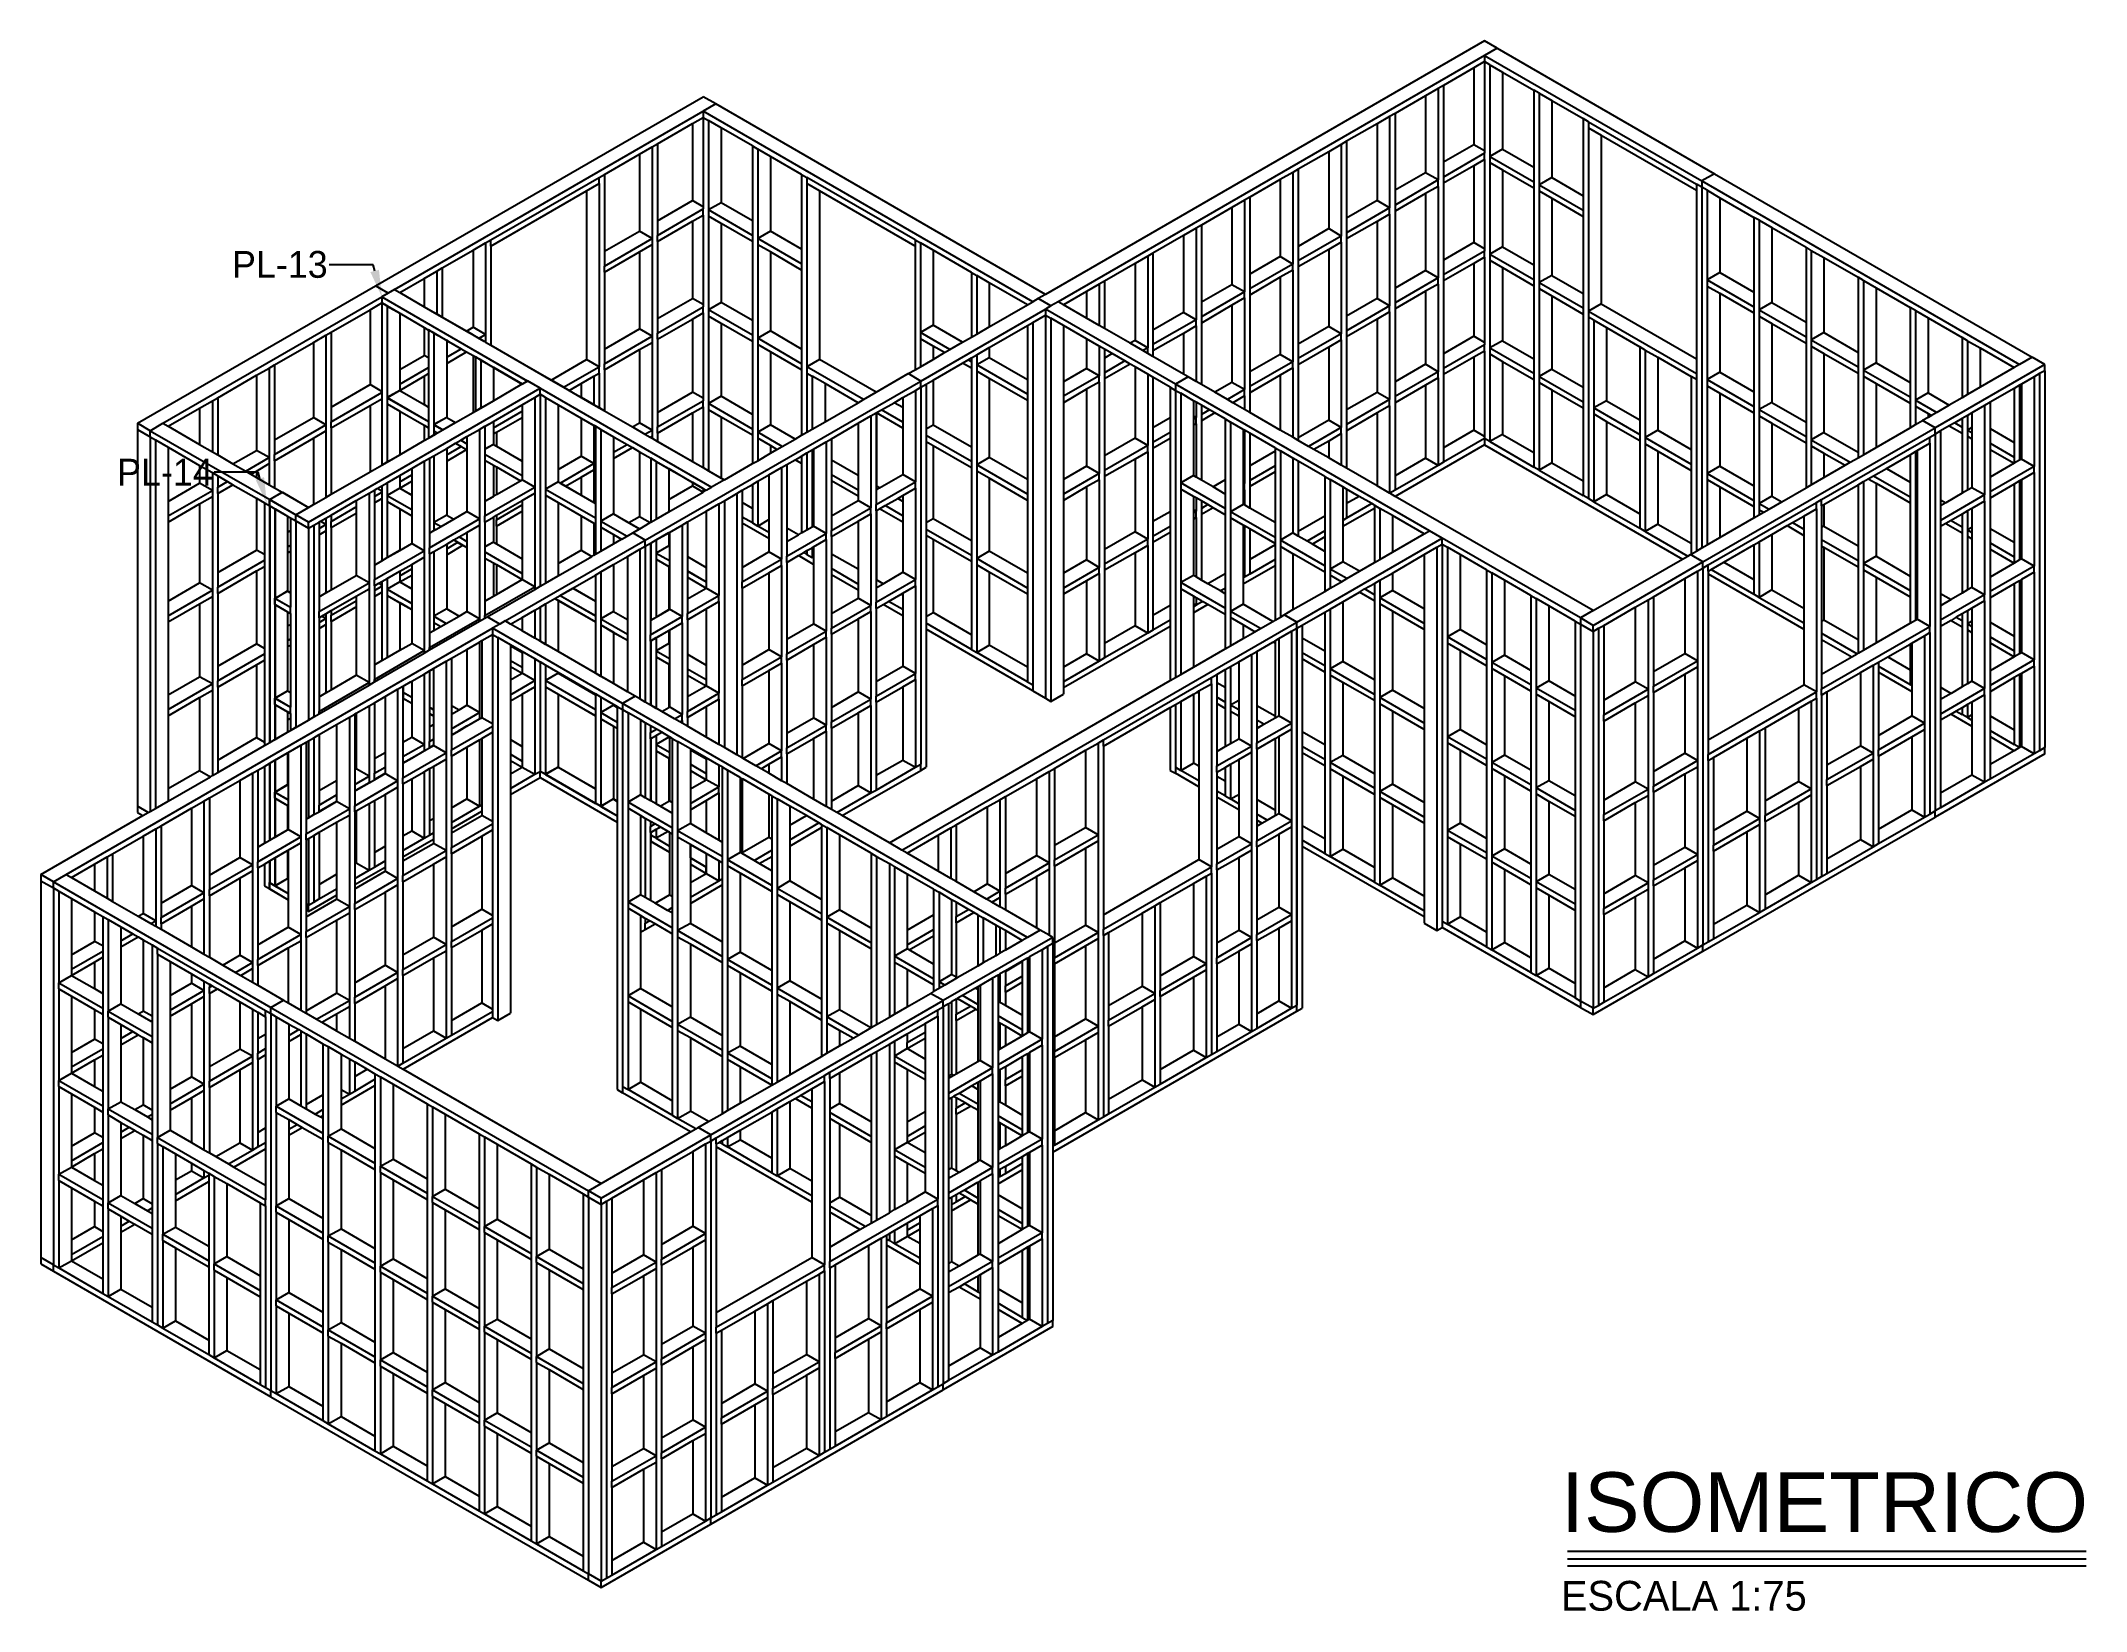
# Model space of a CAD drawing. Header units: millimetres. Extents: x 19458 to 19801, y 4351 to 4752.
# Drawn here: x 19699.84 to 19710.13, y 4518.58 to 4526.48 of the extents above; entities that cross this region are included whole.
import ezdxf
from ezdxf import colors
from ezdxf.entities.mleader import LeaderData, LeaderLine
from ezdxf.enums import TextEntityAlignment as Align
from ezdxf.math import Vec2, Vec3

# ---------------------------------------------------------------- set-up
doc = ezdxf.new("R2010")
doc.units = ezdxf.units.MM
for name, color, linetype in [('0 @ 0.75', 7, 'Continuous'), ('cotas', 1, 'Continuous'), ('cotas @ 0.02', 1, 'Continuous'), ('cotas @ 0.04', 1, 'Continuous'), ('cotas @ 0.05', 1, 'Continuous'), ('cotas @ 0.08', 1, 'Continuous'), ('cotas @ 0.1', 1, 'Continuous'), ('cotas @ 0.12', 1, 'Continuous'), ('cotas @ 0.125', 1, 'Continuous'), ('cotas @ 0.16', 1, 'Continuous'), ('cotas @ 0.2', 1, 'Continuous'), ('cotas @ 0.24', 1, 'Continuous'), ('cotas @ 0.25', 1, 'Continuous'), ('cotas @ 0.48', 1, 'Continuous'), ('cotas @ 0.5', 1, 'Continuous'), ('cotas @ 0.75', 1, 'Continuous'), ('cotas @ 0.96', 1, 'Continuous'), ('cotas @ 1', 1, 'Continuous'), ('cotas @ 1.2', 1, 'Continuous'), ('cotas @ 1.25', 1, 'Continuous'), ('cotas @ 1.5', 1, 'Continuous'), ('cotas @ 1.92', 1, 'Continuous'), ('cotas @ 10', 1, 'Continuous'), ('cotas @ 10.8', 1, 'Continuous'), ('cotas @ 100', 1, 'Continuous'), ('cotas @ 12', 1, 'Continuous'), ('cotas @ 15.36', 1, 'Continuous'), ('cotas @ 16', 1, 'Continuous'), ('cotas @ 2', 1, 'Continuous'), ('cotas @ 2.4', 1, 'Continuous'), ('cotas @ 2.5', 1, 'Continuous'), ('cotas @ 20', 1, 'Continuous'), ('cotas @ 200', 1, 'Continuous'), ('cotas @ 24', 1, 'Continuous'), ('cotas @ 3.6', 1, 'Continuous'), ('cotas @ 3.84', 1, 'Continuous'), ('cotas @ 30', 1, 'Continuous'), ('cotas @ 300', 1, 'Continuous'), ('cotas @ 36', 1, 'Continuous'), ('cotas @ 4', 1, 'Continuous'), ('cotas @ 4.8', 1, 'Continuous'), ('cotas @ 40', 1, 'Continuous'), ('cotas @ 400', 1, 'Continuous'), ('cotas @ 48', 1, 'Continuous'), ('cotas @ 5', 1, 'Continuous'), ('cotas @ 50', 1, 'Continuous'), ('cotas @ 500', 1, 'Continuous'), ('cotas @ 6', 1, 'Continuous'), ('cotas @ 7.2', 1, 'Continuous'), ('cotas @ 7.68', 1, 'Continuous'), ('cotas @ 8', 1, 'Continuous'), ('cotas @ 8.4', 1, 'Continuous'), ('cotas @ 9.6', 1, 'Continuous'), ('cotas @ 95.9969', 1, 'Continuous'), ('TEXTOS TITULOS @ 0.75', 3, 'Continuous')]:
    doc.layers.add(name, color=color, linetype=linetype)
doc.styles.add('century gothic', font='GOTHIC.TTF')
doc.styles.add('COTAS SMC', font='GOTHIC.TTF')
doc.styles.add('NOTAS', font='GOTHIC.TTF')
doc.styles.add('SMCtitulos', font='sanss___.ttf')
doc.dimstyles.new('PULGADAS SMCONSTRUCCIONES', dxfattribs={"dimscale": 0, "dimtxt": 0.18, "dimasz": 0.125, "dimexe": 0.18, "dimexo": 0, "dimgap": 0.1, "dimtad": 1, "dimdec": 0, "dimlfac": 39.370079, "dimzin": 0, "dimdsep": 46, "dimtxsty": 'COTAS SMC', "dimblk1": 'FLECHA1', "dimblk2": 'FLECHA1', "dimsah": 1, "dimcen": 0.18, "dimdle": 0.075, "dimclrd": 1, "dimclre": 1, "dimclrt": 2, "dimaunit": 1, "dimadec": 0, "dimazin": 0, "dimtfac": 0.75, "dimtdec": 0, "dimtix": 1, "dimtmove": 2, "dimatfit": 3, "dimfxl": 0.09, "dimtvp": 1.5, "dimtfill": 1, "dimtolj": 1, "dimtzin": 0, "dimarcsym": 0})

# ---------------------------------------------------------------- blocks, each defined once
blk = doc.blocks.new('mjg')
at = {"color": 2}
for p, q in [((21.038, 1.18), (21.102, 1.217)), ((21.038, 1.149), (21.038, 1.18)), ((21.038, 1.18), (21.17, 1.104)), ((21.038, 1.149), (21.038, -0.043)), ((21.038, 1.149), (21.065, 1.134)), ((21.065, 1.134), (21.128, 1.097)), ((21.065, 1.134), (21.065, 0.683)), ((21.102, 1.217), (21.233, 1.141)), ((21.17, 1.104), (21.233, 1.141)), ((21.128, 1.097), (21.128, 1.016)), ((21.128, 1.097), (21.143, 1.088)), ((21.143, 1.088), (21.17, 1.073)), ((21.143, 1.088), (21.143, 1.025)), ((21.17, 1.073), (21.17, 1.104)), ((21.17, 1.073), (21.17, 0.034)), ((21.128, 1.016), (21.128, 0.943)), ((21.128, 0.943), (21.128, 0.912)), ((21.143, 1.025), (21.143, 0.951)), ((21.143, 0.951), (21.143, 0.92)), ((21.128, 0.912), (21.128, 0.72)), ((21.143, 0.92), (21.143, 0.711)), ((21.065, 0.683), (21.128, 0.72)), ((21.065, 0.683), (21.143, 0.638)), ((21.065, 0.652), (21.065, 0.683)), ((21.065, 0.652), (21.128, 0.615)), ((21.065, 0.652), (21.065, 0.18)), ((21.128, 0.72), (21.143, 0.711)), ((21.143, 0.711), (21.143, 0.638)), ((21.143, 0.607), (21.143, 0.638)), ((21.128, 0.615), (21.143, 0.607)), ((21.128, 0.615), (21.128, 0.544)), ((21.128, 0.544), (21.128, 0.471)), ((21.143, 0.607), (21.143, 0.553)), ((21.143, 0.553), (21.143, 0.479)), ((21.128, 0.471), (21.128, 0.44)), ((21.128, 0.44), (21.128, 0.217)), ((21.143, 0.479), (21.143, 0.448)), ((21.143, 0.448), (21.143, 0.209)), ((21.065, 0.18), (21.128, 0.217)), ((21.128, 0.217), (21.143, 0.209)), ((21.143, 0.209), (21.143, 0.135)), ((21.065, 0.18), (21.143, 0.135)), ((21.065, 0.149), (21.065, 0.18)), ((21.065, 0.149), (21.065, -0.027)), ((21.065, 0.149), (21.128, 0.113)), ((21.128, 0.113), (21.128, 0.072)), ((21.128, 0.113), (21.143, 0.104)), ((21.143, 0.104), (21.143, 0.135)), ((21.143, 0.104), (21.143, 0.08)), ((21.065, -0.027), (21.128, 0.01)), ((21.128, 0.072), (21.128, 0.01)), ((21.128, 0.01), (21.143, 0.018)), ((21.143, 0.08), (21.143, 0.018)), ((21.143, 0.018), (21.17, 0.034)), ((21.038, -0.043), (21.065, -0.027)), ((21.065, -0.132), (21.128, -0.095)), ((21.128, -0.095), (21.132, -0.093)), ((21.128, -0.095), (21.128, -0.255)), ((21.038, -0.147), (21.065, -0.132)), ((21.038, -0.147), (21.038, -0.535)), ((21.065, -0.132), (21.065, -0.292)), ((21.065, -0.292), (21.128, -0.255)), ((21.065, -0.292), (21.132, -0.33)), ((21.065, -0.323), (21.065, -0.292)), ((21.128, -0.255), (21.132, -0.257)), ((21.132, -0.257), (21.132, -0.33)), ((21.065, -0.323), (21.065, -0.519)), ((21.065, -0.323), (21.128, -0.36)), ((21.128, -0.36), (21.128, -0.482)), ((21.128, -0.36), (21.132, -0.361)), ((21.132, -0.33), (21.132, -0.361)), ((21.065, -0.519), (21.128, -0.482)), ((21.038, -0.535), (21.065, -0.519)), ((21.065, -0.624), (21.128, -0.587)), ((21.128, -0.587), (21.128, -0.727)), ((21.038, -0.639), (21.065, -0.624)), ((21.038, -0.639), (21.038, -0.748)), ((21.065, -0.624), (21.065, -0.764)), ((21.038, -0.748), (21.065, -0.764)), ((21.038, -0.779), (21.038, -0.748)), ((21.038, -0.779), (21.132, -0.834)), ((21.065, -0.764), (21.128, -0.727)), ((21.065, -0.764), (21.132, -0.803)), ((21.128, -0.727), (21.132, -0.729)), ((21.132, -0.729), (21.132, -0.803)), ((21.132, -0.803), (21.132, -0.834))]:
    blk.add_line(p, q, dxfattribs=at)
blk = doc.blocks.new('jyuu')
at = {"color": 2}
for p, q in [((41.221, 2.96), (41.189, 2.941)), ((41.189, 2.941), (41.189, 2.91)), ((41.189, 2.941), (41.923, 2.518)), ((41.216, 2.895), (41.189, 2.91)), ((41.189, 2.91), (41.189, 2.465)), ((41.216, 2.895), (41.216, 2.434)), ((41.216, 2.895), (41.28, 2.858)), ((41.253, 2.978), (41.221, 2.96)), ((41.253, 2.978), (41.28, 2.962)), ((41.28, 2.962), (41.403, 2.891)), ((41.403, 2.891), (41.467, 2.855)), ((41.28, 2.858), (41.28, 2.575)), ((41.28, 2.858), (41.403, 2.787)), ((41.403, 2.787), (41.425, 2.774)), ((41.467, 2.855), (41.494, 2.839)), ((41.494, 2.839), (41.616, 2.769)), ((41.452, 2.759), (41.425, 2.774)), ((41.425, 2.774), (41.425, 2.633)), ((41.452, 2.759), (41.452, 2.298)), ((41.452, 2.759), (41.516, 2.722)), ((41.516, 2.722), (41.516, 2.711)), ((41.516, 2.722), (41.525, 2.716)), ((41.516, 2.711), (41.516, 2.637)), ((41.525, 2.716), (41.589, 2.68)), ((41.589, 2.68), (41.616, 2.664)), ((41.616, 2.769), (41.679, 2.732)), ((41.679, 2.732), (41.706, 2.716)), ((41.706, 2.716), (41.712, 2.713)), ((41.712, 2.713), (41.739, 2.697)), ((41.739, 2.697), (42.042, 2.523)), ((41.28, 2.575), (41.28, 2.501)), ((41.425, 2.633), (41.425, 2.585)), ((41.425, 2.585), (41.425, 2.554)), ((41.516, 2.637), (41.516, 2.606)), ((41.516, 2.606), (41.516, 2.334)), ((41.616, 2.664), (41.649, 2.645)), ((41.649, 2.645), (41.661, 2.638)), ((41.687, 2.623), (41.661, 2.638)), ((41.661, 2.638), (41.661, 2.366)), ((41.687, 2.623), (41.687, 2.382)), ((41.687, 2.623), (41.751, 2.586)), ((41.751, 2.586), (41.751, 2.418)), ((41.751, 2.586), (41.896, 2.502)), ((41.28, 2.501), (41.28, 2.47)), ((41.425, 2.554), (41.425, 2.387)), ((41.896, 2.502), (41.923, 2.518)), ((41.987, 2.481), (41.923, 2.518)), ((41.987, 2.45), (41.987, 2.481)), ((41.987, 2.481), (42.85, 1.982)), ((42.042, 2.523), (42.105, 2.486)), ((42.105, 2.486), (42.132, 2.47)), ((41.189, 2.465), (41.189, 2.459)), ((41.189, 2.459), (41.189, 2.428)), ((41.189, 2.428), (41.189, 2.094)), ((41.28, 2.47), (41.216, 2.434)), ((41.216, 2.434), (41.425, 2.313)), ((41.216, 2.434), (41.216, 2.403)), ((41.216, 2.403), (41.28, 2.366)), ((41.216, 2.403), (41.216, 2.11)), ((41.28, 2.47), (41.403, 2.399)), ((41.403, 2.399), (41.425, 2.387)), ((41.425, 2.387), (41.425, 2.313)), ((41.661, 2.366), (41.687, 2.382)), ((41.687, 2.382), (41.751, 2.418)), ((41.987, 2.45), (41.987, 1.484)), ((42.014, 2.434), (41.987, 2.45)), ((42.014, 2.434), (42.014, 1.973)), ((42.014, 2.434), (42.077, 2.398)), ((42.077, 2.398), (42.077, 2.071)), ((42.077, 2.398), (42.193, 2.331)), ((42.132, 2.47), (42.193, 2.435)), ((42.193, 2.435), (42.257, 2.398)), ((42.257, 2.398), (42.284, 2.383)), ((42.284, 2.383), (42.311, 2.367)), ((41.28, 2.366), (41.28, 2.146)), ((41.28, 2.366), (41.403, 2.295)), ((41.403, 2.295), (41.425, 2.282)), ((41.425, 2.313), (41.425, 2.282)), ((41.425, 2.282), (41.425, 2.23)), ((41.516, 2.334), (41.452, 2.298)), ((41.452, 2.298), (41.497, 2.272)), ((41.452, 2.298), (41.452, 2.267)), ((41.452, 2.267), (41.47, 2.256)), ((41.452, 2.267), (41.452, 2.246)), ((41.47, 2.256), (41.497, 2.272)), ((41.497, 2.272), (41.561, 2.308)), ((41.516, 2.334), (41.561, 2.308)), ((41.708, 2.289), (41.751, 2.314)), ((41.708, 2.289), (41.708, 2.174)), ((41.751, 2.314), (41.751, 2.281)), ((41.751, 2.281), (41.751, 2.25)), ((42.193, 2.331), (42.257, 2.294)), ((42.257, 2.294), (42.266, 2.289)), ((42.292, 2.273), (42.266, 2.289)), ((42.266, 2.289), (42.266, 1.901)), ((42.292, 2.273), (42.292, 1.812)), ((42.292, 2.273), (42.356, 2.237)), ((42.311, 2.367), (42.451, 2.287)), ((42.451, 2.287), (42.514, 2.25)), ((41.425, 2.23), (41.452, 2.246)), ((41.452, 2.246), (41.47, 2.256)), ((41.452, 2.141), (41.516, 2.178)), ((41.516, 2.178), (41.516, 2.145)), ((41.751, 2.198), (41.708, 2.174)), ((41.708, 2.174), (41.708, 2.149)), ((41.751, 2.25), (41.751, 2.198)), ((41.751, 2.198), (41.766, 2.19)), ((41.766, 2.19), (41.896, 2.115)), ((42.356, 2.237), (42.356, 2.232)), ((42.356, 2.237), (42.36, 2.234)), ((42.356, 2.232), (42.356, 2.158)), ((42.36, 2.234), (42.424, 2.198)), ((42.424, 2.198), (42.451, 2.182)), ((42.451, 2.182), (42.487, 2.161)), ((42.514, 2.25), (42.541, 2.234)), ((42.541, 2.234), (42.55, 2.229)), ((42.55, 2.229), (42.914, 2.019)), ((41.189, 2.094), (41.216, 2.11)), ((41.216, 2.11), (41.28, 2.146)), ((41.43, 2.129), (41.452, 2.141)), ((41.43, 2.129), (41.43, 1.751)), ((41.452, 2.141), (41.452, 1.805)), ((41.516, 2.145), (41.516, 2.114)), ((41.516, 2.114), (41.516, 1.842)), ((41.708, 2.149), (41.896, 2.041)), ((41.708, 2.149), (41.708, 2.118)), ((41.708, 2.118), (41.751, 2.094)), ((41.708, 2.118), (41.708, 1.912)), ((41.751, 2.094), (41.751, 1.937)), ((41.751, 2.094), (41.766, 2.085)), ((41.766, 2.085), (41.887, 2.015)), ((41.896, 2.115), (41.896, 2.041)), ((42.077, 2.071), (42.077, 2.01)), ((42.356, 2.158), (42.356, 2.127)), ((42.356, 2.127), (42.356, 1.849)), ((42.487, 2.161), (42.544, 2.128)), ((42.571, 2.112), (42.544, 2.128)), ((42.544, 2.128), (42.544, 1.806)), ((42.571, 2.112), (42.571, 1.822)), ((42.571, 2.112), (42.635, 2.076)), ((42.635, 2.076), (42.635, 1.921)), ((42.635, 2.076), (42.753, 2.007)), ((41.189, 1.99), (41.216, 2.005)), ((41.189, 1.99), (41.189, 1.963)), ((41.189, 1.963), (41.189, 1.957)), ((41.189, 1.957), (41.189, 1.926)), ((41.216, 2.005), (41.28, 2.042)), ((41.216, 2.005), (41.216, 1.941)), ((41.28, 1.978), (41.216, 1.941)), ((41.28, 2.042), (41.28, 2.009)), ((41.28, 2.009), (41.28, 1.978)), ((41.28, 1.978), (41.34, 1.944)), ((41.887, 2.015), (41.896, 2.02)), ((41.896, 2.041), (41.896, 2.02)), ((42.077, 2.01), (42.014, 1.973)), ((42.014, 1.973), (42.014, 1.942)), ((42.014, 1.973), (42.266, 1.828)), ((42.077, 2.01), (42.088, 2.004)), ((42.088, 2.004), (42.115, 1.988)), ((42.115, 1.988), (42.193, 1.943)), ((42.753, 2.007), (42.807, 1.976)), ((42.807, 1.976), (42.823, 1.967)), ((42.823, 1.967), (42.85, 1.982)), ((42.914, 2.019), (42.85, 1.982)), ((41.189, 1.926), (41.189, 1.612)), ((41.216, 1.941), (41.34, 1.87)), ((41.216, 1.941), (41.216, 1.91)), ((41.216, 1.91), (41.28, 1.874)), ((41.216, 1.91), (41.216, 1.628)), ((41.28, 1.874), (41.28, 1.665)), ((41.28, 1.874), (41.34, 1.839)), ((41.34, 1.944), (41.34, 1.87)), ((41.34, 1.87), (41.34, 1.839)), ((41.708, 1.912), (41.751, 1.937)), ((42.014, 1.942), (42.014, 1.5)), ((42.014, 1.942), (42.077, 1.906)), ((42.077, 1.906), (42.077, 1.599)), ((42.077, 1.906), (42.193, 1.839)), ((42.193, 1.943), (42.257, 1.906)), ((42.257, 1.906), (42.266, 1.901)), ((42.266, 1.901), (42.266, 1.828)), ((42.571, 1.822), (42.635, 1.858)), ((42.635, 1.921), (42.635, 1.858)), ((41.43, 1.751), (41.452, 1.764)), ((41.516, 1.842), (41.452, 1.805)), ((41.452, 1.805), (41.488, 1.785)), ((41.452, 1.805), (41.452, 1.774)), ((41.452, 1.774), (41.461, 1.769)), ((41.452, 1.774), (41.452, 1.764)), ((41.452, 1.764), (41.461, 1.769)), ((41.461, 1.769), (41.488, 1.785)), ((41.488, 1.785), (41.552, 1.821)), ((41.516, 1.842), (41.552, 1.821)), ((41.578, 1.732), (41.618, 1.755)), ((41.618, 1.755), (41.618, 1.71)), ((41.708, 1.807), (41.751, 1.832)), ((41.708, 1.807), (41.708, 1.682)), ((41.751, 1.832), (41.751, 1.706)), ((42.193, 1.839), (42.257, 1.802)), ((42.257, 1.802), (42.266, 1.797)), ((42.266, 1.828), (42.266, 1.797)), ((42.266, 1.797), (42.266, 1.645)), ((42.356, 1.849), (42.292, 1.812)), ((42.292, 1.812), (42.292, 1.781)), ((42.292, 1.812), (42.424, 1.736)), ((42.292, 1.781), (42.356, 1.745)), ((42.292, 1.781), (42.292, 1.661)), ((42.356, 1.849), (42.433, 1.804)), ((42.424, 1.736), (42.453, 1.753)), ((42.433, 1.804), (42.487, 1.773)), ((42.453, 1.753), (42.487, 1.773)), ((42.544, 1.806), (42.571, 1.822)), ((42.571, 1.717), (42.635, 1.754)), ((42.635, 1.754), (42.635, 1.688)), ((41.216, 1.628), (41.28, 1.665)), ((41.43, 1.647), (41.452, 1.659)), ((41.452, 1.659), (41.516, 1.696)), ((41.452, 1.659), (41.452, 1.333)), ((41.516, 1.696), (41.552, 1.717)), ((41.516, 1.696), (41.516, 1.673)), ((41.516, 1.673), (41.516, 1.642)), ((41.552, 1.717), (41.578, 1.732)), ((41.552, 1.717), (41.571, 1.705)), ((41.571, 1.705), (41.598, 1.69)), ((41.578, 1.732), (41.618, 1.71)), ((41.598, 1.69), (41.618, 1.679)), ((41.618, 1.71), (41.618, 1.679)), ((41.751, 1.706), (41.708, 1.682)), ((41.708, 1.682), (41.708, 1.657)), ((41.708, 1.657), (41.896, 1.549)), ((41.708, 1.657), (41.708, 1.626)), ((41.751, 1.706), (41.766, 1.698)), ((41.766, 1.698), (41.896, 1.622)), ((42.266, 1.645), (42.292, 1.661)), ((42.292, 1.661), (42.356, 1.697)), ((42.356, 1.745), (42.356, 1.697)), ((42.356, 1.745), (42.397, 1.721)), ((42.397, 1.721), (42.424, 1.736)), ((42.543, 1.668), (42.544, 1.667)), ((42.543, 1.668), (42.543, 1.637)), ((42.544, 1.701), (42.571, 1.717)), ((42.544, 1.701), (42.544, 1.667)), ((42.544, 1.667), (42.544, 1.636)), ((42.571, 1.717), (42.571, 1.651)), ((42.635, 1.688), (42.571, 1.651)), ((42.571, 1.651), (42.571, 1.62)), ((42.571, 1.651), (42.638, 1.613)), ((42.635, 1.688), (42.638, 1.686)), ((42.638, 1.686), (42.638, 1.613)), ((41.189, 1.612), (41.216, 1.628)), ((41.216, 1.523), (41.28, 1.56)), ((41.28, 1.56), (41.28, 1.537)), ((41.43, 1.647), (41.43, 1.249)), ((41.516, 1.642), (41.516, 1.37)), ((41.708, 1.626), (41.751, 1.602)), ((41.708, 1.626), (41.708, 1.41)), ((41.751, 1.602), (41.751, 1.434)), ((41.751, 1.602), (41.766, 1.593)), ((41.766, 1.593), (41.896, 1.518)), ((41.896, 1.622), (41.896, 1.549)), ((41.896, 1.549), (41.896, 1.518)), ((42.077, 1.599), (42.077, 1.536)), ((42.266, 1.541), (42.292, 1.556)), ((42.292, 1.556), (42.356, 1.593)), ((42.292, 1.556), (42.292, 1.32)), ((42.356, 1.593), (42.356, 1.357)), ((42.543, 1.637), (42.544, 1.636)), ((42.544, 1.636), (42.544, 1.314)), ((42.571, 1.62), (42.571, 1.329)), ((42.571, 1.62), (42.635, 1.584)), ((42.635, 1.584), (42.635, 1.366)), ((42.635, 1.584), (42.638, 1.582)), ((42.638, 1.613), (42.638, 1.582)), ((42.728, 1.634), (42.823, 1.579)), ((42.728, 1.634), (42.728, 1.561)), ((42.728, 1.561), (42.823, 1.506)), ((42.728, 1.561), (42.728, 1.53)), ((42.823, 1.579), (42.823, 1.506)), ((41.189, 1.508), (41.216, 1.523)), ((41.189, 1.508), (41.189, 1.491)), ((41.189, 1.491), (41.189, 1.485)), ((41.189, 1.485), (41.189, 1.454)), ((41.189, 1.454), (41.189, 1.11)), ((41.216, 1.523), (41.216, 1.469)), ((41.28, 1.506), (41.216, 1.469)), ((41.216, 1.469), (41.34, 1.398)), ((41.216, 1.469), (41.216, 1.438)), ((41.28, 1.537), (41.28, 1.506)), ((41.28, 1.506), (41.34, 1.472)), ((41.34, 1.472), (41.34, 1.398)), ((41.987, 1.484), (42.014, 1.5)), ((42.014, 1.5), (42.077, 1.536)), ((42.088, 1.438), (42.152, 1.475)), ((42.152, 1.475), (42.266, 1.409)), ((42.266, 1.541), (42.266, 1.409)), ((42.728, 1.53), (42.823, 1.475)), ((42.823, 1.506), (42.823, 1.475)), ((41.216, 1.438), (41.28, 1.402)), ((41.216, 1.438), (41.216, 1.125)), ((41.28, 1.402), (41.28, 1.162)), ((41.28, 1.402), (41.34, 1.367)), ((41.34, 1.398), (41.34, 1.367)), ((41.516, 1.37), (41.452, 1.333)), ((41.516, 1.37), (41.578, 1.334)), ((41.708, 1.41), (41.751, 1.434)), ((41.987, 1.38), (42.014, 1.395)), ((41.987, 1.38), (41.987, 1.207)), ((42.014, 1.395), (42.061, 1.423)), ((42.014, 1.395), (42.014, 1.192)), ((42.061, 1.423), (42.088, 1.438)), ((42.061, 1.423), (42.077, 1.413)), ((42.077, 1.413), (42.077, 1.155)), ((42.077, 1.413), (42.266, 1.305)), ((42.088, 1.438), (42.266, 1.336)), ((42.266, 1.409), (42.266, 1.336)), ((42.356, 1.357), (42.292, 1.32)), ((42.356, 1.357), (42.426, 1.317)), ((42.571, 1.329), (42.635, 1.366)), ((41.43, 1.249), (41.452, 1.261)), ((41.452, 1.333), (41.514, 1.297)), ((41.452, 1.333), (41.452, 1.302)), ((41.452, 1.302), (41.487, 1.282)), ((41.452, 1.302), (41.452, 1.261)), ((41.452, 1.261), (41.487, 1.282)), ((41.487, 1.282), (41.514, 1.297)), ((41.514, 1.297), (41.578, 1.334)), ((42.266, 1.336), (42.266, 1.305)), ((42.266, 1.305), (42.266, 1.046)), ((42.292, 1.32), (42.292, 1.289)), ((42.292, 1.32), (42.426, 1.243)), ((42.292, 1.289), (42.292, 1.031)), ((42.292, 1.289), (42.356, 1.252)), ((42.356, 1.252), (42.356, 0.994)), ((42.356, 1.252), (42.426, 1.212)), ((42.426, 1.317), (42.426, 1.243)), ((42.426, 1.243), (42.426, 1.212)), ((42.543, 1.313), (42.544, 1.314)), ((42.544, 1.314), (42.571, 1.329)), ((42.571, 1.225), (42.635, 1.262)), ((42.635, 1.262), (42.635, 1.196)), ((41.216, 1.125), (41.28, 1.162)), ((41.837, 1.184), (41.896, 1.15)), ((41.837, 1.184), (41.837, 1.111)), ((41.896, 1.15), (41.896, 1.046)), ((42.014, 1.192), (41.987, 1.207)), ((42.077, 1.155), (42.014, 1.192)), ((42.543, 1.175), (42.544, 1.175)), ((42.543, 1.175), (42.543, 1.144)), ((42.543, 1.144), (42.544, 1.144)), ((42.544, 1.209), (42.571, 1.225)), ((42.544, 1.209), (42.544, 1.175)), ((42.544, 1.175), (42.544, 1.144)), ((42.544, 1.144), (42.544, 0.885)), ((42.571, 1.225), (42.571, 1.159)), ((42.635, 1.196), (42.571, 1.159)), ((42.571, 1.159), (42.571, 1.128)), ((42.571, 1.159), (42.638, 1.121)), ((42.635, 1.196), (42.638, 1.194)), ((42.638, 1.194), (42.638, 1.121)), ((42.728, 1.142), (42.823, 1.087)), ((42.728, 1.142), (42.728, 1.068)), ((41.189, 1.11), (41.216, 1.125)), ((41.43, 1.058), (41.449, 1.069)), ((41.43, 1.058), (41.43, 0.874)), ((41.449, 1.069), (41.449, 0.863)), ((41.837, 1.111), (41.896, 1.077)), ((41.837, 1.111), (41.837, 1.08)), ((41.837, 1.08), (41.896, 1.046)), ((41.987, 1.103), (41.987, 0.552)), ((42.014, 1.087), (41.987, 1.103)), ((42.014, 1.087), (42.014, 1.009)), ((42.077, 1.05), (42.014, 1.087)), ((42.077, 1.046), (42.014, 1.009)), ((42.077, 1.05), (42.077, 1.046)), ((42.077, 1.046), (42.266, 0.937)), ((42.292, 1.031), (42.266, 1.046)), ((42.356, 0.994), (42.292, 1.031)), ((42.571, 1.128), (42.635, 1.091)), ((42.571, 1.128), (42.571, 0.87)), ((42.635, 1.091), (42.635, 0.874)), ((42.635, 1.091), (42.638, 1.09)), ((42.638, 1.121), (42.638, 1.09)), ((42.728, 1.068), (42.823, 1.014)), ((42.728, 1.068), (42.728, 1.037)), ((42.728, 1.037), (42.823, 0.983)), ((42.823, 1.087), (42.823, 1.014)), ((41.296, 0.981), (41.334, 1.003)), ((41.296, 0.981), (41.296, 0.951)), ((41.296, 0.951), (41.34, 0.926)), ((41.296, 0.951), (41.296, 0.92)), ((41.334, 1.003), (41.34, 0.999)), ((41.34, 0.999), (41.34, 0.926)), ((42.014, 1.009), (42.014, 0.978)), ((42.014, 1.009), (42.266, 0.864)), ((42.014, 0.978), (42.077, 0.941)), ((42.014, 0.978), (42.014, 0.537)), ((42.077, 0.941), (42.077, 0.574)), ((42.077, 0.941), (42.266, 0.833)), ((42.266, 0.942), (42.266, 0.937)), ((42.292, 0.926), (42.266, 0.942)), ((42.266, 0.937), (42.266, 0.864)), ((42.823, 1.014), (42.823, 0.983)), ((41.296, 0.92), (41.34, 0.895)), ((41.34, 0.926), (41.34, 0.895)), ((41.43, 0.874), (41.43, 0.843)), ((41.449, 0.863), (41.43, 0.874)), ((41.43, 0.843), (41.449, 0.831)), ((41.449, 0.863), (41.449, 0.831)), ((41.54, 0.884), (41.578, 0.862)), ((41.54, 0.884), (41.54, 0.84)), ((41.54, 0.84), (41.578, 0.862)), ((42.266, 0.864), (42.266, 0.833)), ((42.266, 0.833), (42.266, 0.465)), ((42.292, 0.926), (42.292, 0.848)), ((42.356, 0.889), (42.292, 0.926)), ((42.356, 0.885), (42.292, 0.848)), ((42.292, 0.848), (42.292, 0.817)), ((42.292, 0.848), (42.375, 0.8)), ((42.356, 0.889), (42.356, 0.885)), ((42.356, 0.885), (42.375, 0.874)), ((42.375, 0.874), (42.375, 0.8)), ((42.571, 0.87), (42.544, 0.885)), ((42.599, 0.854), (42.571, 0.87)), ((42.599, 0.854), (42.635, 0.874)), ((41.578, 0.757), (41.618, 0.781)), ((41.578, 0.757), (41.579, 0.757)), ((41.618, 0.779), (41.579, 0.757)), ((41.606, 0.772), (41.605, 0.773)), ((41.605, 0.773), (41.606, 0.772)), ((41.618, 0.781), (41.618, 0.779)), ((42.292, 0.817), (42.356, 0.78)), ((42.292, 0.817), (42.292, 0.376)), ((42.356, 0.78), (42.356, 0.413)), ((42.356, 0.78), (42.375, 0.769)), ((42.375, 0.8), (42.375, 0.769)), ((42.544, 0.717), (42.599, 0.749)), ((42.571, 0.733), (42.571, 0.687)), ((42.635, 0.724), (42.571, 0.687)), ((42.635, 0.728), (42.599, 0.749)), ((42.635, 0.728), (42.635, 0.724)), ((42.635, 0.724), (42.638, 0.722)), ((42.638, 0.722), (42.638, 0.649)), ((41.837, 0.712), (41.896, 0.678)), ((41.837, 0.712), (41.837, 0.639)), ((41.837, 0.639), (41.896, 0.605)), ((41.837, 0.639), (41.837, 0.607)), ((41.896, 0.678), (41.896, 0.605)), ((42.543, 0.703), (42.544, 0.703)), ((42.543, 0.703), (42.543, 0.672)), ((42.543, 0.672), (42.544, 0.672)), ((42.544, 0.717), (42.544, 0.703)), ((42.544, 0.703), (42.544, 0.672)), ((42.544, 0.672), (42.544, 0.404)), ((42.571, 0.687), (42.571, 0.656)), ((42.571, 0.687), (42.638, 0.649)), ((42.571, 0.656), (42.635, 0.619)), ((42.571, 0.656), (42.571, 0.388)), ((42.635, 0.619), (42.635, 0.402)), ((42.635, 0.619), (42.638, 0.618)), ((42.638, 0.649), (42.638, 0.618)), ((42.743, 0.662), (42.823, 0.615)), ((42.743, 0.662), (42.743, 0.588)), ((41.837, 0.607), (41.896, 0.574)), ((41.896, 0.605), (41.896, 0.574)), ((42.014, 0.537), (41.987, 0.552)), ((41.987, 0.521), (41.987, 0.552)), ((41.987, 0.521), (42.375, 0.297)), ((42.077, 0.574), (42.014, 0.537)), ((42.014, 0.537), (42.266, 0.391)), ((42.077, 0.574), (42.266, 0.465)), ((42.743, 0.588), (42.823, 0.542)), ((42.743, 0.588), (42.743, 0.557)), ((42.743, 0.557), (42.823, 0.511)), ((42.823, 0.615), (42.823, 0.542)), ((42.823, 0.542), (42.823, 0.511)), ((42.266, 0.465), (42.266, 0.391)), ((42.356, 0.413), (42.292, 0.376)), ((42.356, 0.413), (42.375, 0.402)), ((42.292, 0.376), (42.266, 0.391)), ((42.292, 0.376), (42.375, 0.328)), ((42.375, 0.402), (42.375, 0.328)), ((42.375, 0.328), (42.375, 0.297)), ((42.571, 0.388), (42.544, 0.404)), ((42.591, 0.377), (42.571, 0.388)), ((42.591, 0.377), (42.635, 0.402)), ((42.543, 0.231), (42.544, 0.23)), ((42.543, 0.231), (42.543, 0.2)), ((42.544, 0.245), (42.571, 0.261)), ((42.544, 0.245), (42.544, 0.23)), ((42.571, 0.215), (42.544, 0.23)), ((42.571, 0.261), (42.591, 0.272)), ((42.571, 0.261), (42.571, 0.215)), ((42.631, 0.249), (42.571, 0.215)), ((42.571, 0.215), (42.638, 0.176)), ((42.631, 0.249), (42.591, 0.272)), ((42.638, 0.245), (42.631, 0.249)), ((42.638, 0.245), (42.638, 0.176)), ((42.543, 0.2), (42.638, 0.145)), ((42.638, 0.176), (42.638, 0.145))]:
    blk.add_line(p, q, dxfattribs=at)
for points in [[(42.743, 0.116), (42.743, 0.184), (42.823, 0.138), (42.823, 0.069)], [(42.743, 0.116), (42.743, 0.085), (42.823, 0.038), (42.823, 0.069), (42.743, 0.116)]]:
    blk.add_lwpolyline(points, dxfattribs=at)
blk = doc.blocks.new('ISO GENERAL')
at = {"color": 250}
for p, q in [((2.113, 3.872), (-0.098, 2.596)), ((2.176, 3.835), (2.113, 3.872)), ((2.176, 3.835), (2.113, 3.799)), ((2.176, 3.835), (3.271, 3.203)), ((2.113, 3.799), (-0.034, 2.559)), ((2.059, 3.737), (1.906, 3.648)), ((2.113, 3.768), (2.059, 3.737)), ((2.059, 3.737), (2.059, 3.349)), ((2.113, 3.799), (2.113, 3.768)), ((2.113, 3.799), (3.207, 3.167)), ((2.14, 3.752), (2.113, 3.768)), ((2.113, 3.768), (2.113, 3.318)), ((2.14, 3.752), (2.203, 3.715)), ((2.14, 3.752), (2.14, 3.291)), ((2.203, 3.715), (2.203, 3.328)), ((2.203, 3.715), (2.361, 3.624)), ((1.879, 3.633), (1.815, 3.596)), ((1.906, 3.648), (1.879, 3.633)), ((1.879, 3.633), (1.879, 3.172)), ((1.906, 3.648), (1.906, 3.261)), ((2.388, 3.609), (2.361, 3.624)), ((2.361, 3.624), (2.361, 3.237)), ((2.388, 3.609), (2.451, 3.572)), ((2.388, 3.609), (2.388, 3.148)), ((-3.471, 2.639), (-1.822, 3.591)), ((-3.376, 2.621), (-1.822, 3.518)), ((-1.758, 3.555), (-1.822, 3.591)), ((-1.758, 3.555), (-1.822, 3.518)), ((-1.822, 3.518), (-1.822, 3.487)), ((-0.161, 2.559), (-1.822, 3.518)), ((-0.098, 2.596), (-1.758, 3.555)), ((1.662, 3.507), (1.635, 3.492)), ((1.815, 3.596), (1.662, 3.507)), ((1.662, 3.507), (1.662, 3.12)), ((1.815, 3.596), (1.815, 3.208)), ((2.451, 3.572), (2.451, 3.184)), ((2.451, 3.572), (2.609, 3.481)), ((-2.052, 3.354), (-1.876, 3.456)), ((-1.876, 3.456), (-1.822, 3.487)), ((-1.876, 3.456), (-1.876, 3.068)), ((-1.822, 3.487), (-1.795, 3.471)), ((-1.822, 3.487), (-1.822, 3.037)), ((-1.795, 3.471), (-1.795, 3.021)), ((-1.731, 3.435), (-1.795, 3.471)), ((-1.731, 3.435), (-1.731, 3.057)), ((-1.574, 3.344), (-1.731, 3.435)), ((1.572, 3.455), (1.418, 3.367)), ((1.635, 3.492), (1.572, 3.455)), ((1.572, 3.455), (1.572, 3.068)), ((1.635, 3.492), (1.635, 3.031)), ((2.636, 3.465), (2.609, 3.481)), ((2.609, 3.481), (2.609, 3.093)), ((2.636, 3.465), (3.18, 3.151)), ((2.636, 3.465), (2.636, 3.434)), ((2.636, 3.434), (2.7, 3.398)), ((2.636, 3.434), (2.636, 2.512)), ((-2.318, 3.2), (-2.142, 3.302)), ((-2.142, 3.302), (-2.079, 3.339)), ((-2.142, 3.302), (-2.142, 2.914)), ((-2.079, 3.339), (-2.052, 3.354)), ((-2.079, 3.339), (-2.079, 2.878)), ((-2.052, 3.354), (-2.052, 2.967)), ((-1.574, 3.344), (-1.547, 3.328)), ((-1.574, 3.344), (-1.574, 2.966)), ((-1.547, 3.328), (-1.547, 2.877)), ((-1.483, 3.291), (-1.547, 3.328)), ((1.328, 3.314), (1.175, 3.226)), ((1.391, 3.351), (1.328, 3.314)), ((1.328, 3.314), (1.328, 2.927)), ((1.418, 3.367), (1.391, 3.351)), ((1.391, 3.351), (1.391, 2.89)), ((1.418, 3.367), (1.418, 2.979)), ((2.059, 3.349), (1.906, 3.261)), ((2.113, 3.307), (1.906, 3.187)), ((2.113, 3.318), (2.059, 3.349)), ((2.113, 3.318), (2.113, 3.307)), ((2.113, 3.275), (2.113, 3.307)), ((2.203, 3.328), (2.14, 3.291)), ((2.203, 3.328), (2.361, 3.237)), ((2.7, 3.398), (2.7, 2.549)), ((2.7, 3.398), (3.18, 3.12)), ((-2.345, 3.185), (-2.318, 3.2)), ((-2.318, 3.2), (-2.318, 2.813)), ((-1.483, 3.291), (-1.483, 2.914)), ((-1.326, 3.2), (-1.483, 3.291)), ((-1.326, 3.2), (-1.299, 3.185)), ((-1.326, 3.2), (-1.326, 2.823)), ((1.148, 3.21), (1.084, 3.174)), ((1.175, 3.226), (1.148, 3.21)), ((1.148, 3.21), (1.148, 2.749)), ((1.175, 3.226), (1.175, 2.838)), ((1.815, 3.208), (1.662, 3.12)), ((1.879, 3.172), (1.815, 3.208)), ((1.906, 3.261), (1.906, 3.187)), ((2.059, 3.244), (1.906, 3.156)), ((2.113, 3.275), (2.059, 3.244)), ((2.059, 3.244), (2.059, 2.857)), ((2.113, 3.275), (2.113, 2.826)), ((2.14, 3.291), (2.14, 3.26)), ((2.14, 3.291), (2.361, 3.163)), ((2.14, 3.26), (2.203, 3.223)), ((2.14, 3.26), (2.14, 2.799)), ((2.203, 3.223), (2.203, 2.836)), ((2.203, 3.223), (2.361, 3.132)), ((2.361, 3.237), (2.361, 3.163)), ((3.271, 3.203), (3.207, 3.167)), ((3.271, 3.203), (4.87, 2.28)), ((-2.89, 2.87), (-2.345, 3.185)), ((-2.89, 2.839), (-2.409, 3.117)), ((-2.409, 3.117), (-2.345, 3.154)), ((-2.409, 3.117), (-2.409, 2.268)), ((-2.345, 3.154), (-2.345, 3.185)), ((-2.345, 3.154), (-2.345, 2.232)), ((-0.754, 2.87), (-1.299, 3.185)), ((-1.299, 3.185), (-1.299, 3.154)), ((-1.235, 3.117), (-1.299, 3.154)), ((-1.299, 3.154), (-1.299, 2.232)), ((-1.235, 3.117), (-1.235, 2.268)), ((-0.754, 2.839), (-1.235, 3.117)), ((1.084, 3.174), (0.931, 3.085)), ((1.084, 3.174), (1.084, 2.786)), ((1.879, 3.172), (1.662, 3.046)), ((1.662, 3.12), (1.662, 3.046)), ((1.815, 3.104), (1.662, 3.015)), ((1.879, 3.14), (1.815, 3.104)), ((1.815, 3.104), (1.815, 2.716)), ((1.879, 3.14), (1.879, 3.172)), ((1.879, 3.14), (1.879, 2.679)), ((1.906, 3.187), (1.906, 3.156)), ((1.906, 3.156), (1.906, 2.768)), ((2.361, 3.163), (2.361, 3.132)), ((2.361, 3.132), (2.361, 2.745)), ((2.451, 3.184), (2.388, 3.148)), ((2.388, 3.148), (2.388, 3.117)), ((2.388, 3.148), (2.609, 3.02)), ((2.388, 3.117), (2.451, 3.08)), ((2.388, 3.117), (2.388, 2.656)), ((2.451, 3.184), (2.609, 3.093)), ((2.609, 3.093), (2.609, 3.02)), ((3.207, 3.136), (3.18, 3.151)), ((3.18, 3.151), (3.18, 3.12)), ((3.18, 3.12), (3.18, 2.271)), ((3.207, 3.167), (3.207, 3.136)), ((3.207, 3.167), (4.807, 2.243)), ((3.234, 3.12), (3.207, 3.136)), ((3.207, 3.136), (3.207, 1.32)), ((3.234, 3.12), (3.234, 2.669)), ((3.234, 3.12), (3.298, 3.083)), ((-2.052, 2.967), (-1.876, 3.068)), ((-2.052, 2.893), (-1.822, 3.026)), ((-1.822, 3.037), (-1.876, 3.068)), ((-1.876, 2.964), (-1.822, 2.995)), ((-1.822, 3.037), (-1.822, 3.026)), ((-1.822, 2.995), (-1.822, 3.026)), ((-1.822, 2.995), (-1.822, 2.545)), ((-1.731, 3.057), (-1.795, 3.021)), ((-1.795, 3.021), (-1.795, 2.99)), ((-1.574, 2.893), (-1.795, 3.021)), ((-1.731, 2.953), (-1.795, 2.99)), ((-1.795, 2.99), (-1.795, 2.518)), ((-1.574, 2.966), (-1.731, 3.057)), ((0.84, 3.033), (0.687, 2.945)), ((0.904, 3.07), (0.84, 3.033)), ((0.84, 3.033), (0.84, 2.645)), ((0.931, 3.085), (0.904, 3.07)), ((0.904, 3.07), (0.904, 2.609)), ((0.931, 3.085), (0.931, 2.698)), ((1.572, 3.068), (1.418, 2.979)), ((1.635, 3.031), (1.418, 2.906)), ((1.635, 3.031), (1.572, 3.068)), ((1.635, 3), (1.572, 2.963)), ((1.635, 3), (1.635, 3.031)), ((1.635, 3), (1.635, 2.539)), ((1.662, 3.046), (1.662, 3.015)), ((1.662, 3.015), (1.662, 2.628)), ((2.451, 3.08), (2.451, 2.692)), ((2.451, 3.08), (2.609, 2.989)), ((2.609, 3.02), (2.609, 2.989)), ((2.609, 2.989), (2.609, 2.601)), ((3.298, 3.083), (3.298, 2.706)), ((3.298, 3.083), (3.469, 2.984)), ((-2.318, 2.813), (-2.142, 2.914)), ((-2.079, 2.878), (-2.142, 2.914)), ((-2.052, 2.967), (-2.052, 2.893)), ((-2.052, 2.862), (-1.876, 2.964)), ((-2.052, 2.862), (-2.052, 2.893)), ((-1.876, 2.964), (-1.876, 2.576)), ((-1.731, 2.953), (-1.731, 2.555)), ((-1.574, 2.862), (-1.731, 2.953)), ((-1.574, 2.966), (-1.574, 2.893)), ((-1.574, 2.893), (-1.574, 2.862)), ((-1.483, 2.914), (-1.547, 2.877)), ((-1.326, 2.823), (-1.483, 2.914)), ((0.597, 2.892), (0.443, 2.804)), ((0.66, 2.929), (0.597, 2.892)), ((0.597, 2.892), (0.597, 2.505)), ((0.687, 2.945), (0.66, 2.929)), ((0.66, 2.929), (0.66, 2.468)), ((0.687, 2.945), (0.687, 2.557)), ((1.328, 2.927), (1.175, 2.838)), ((1.391, 2.89), (1.175, 2.765)), ((1.391, 2.89), (1.328, 2.927)), ((1.391, 2.859), (1.391, 2.89)), ((1.418, 2.979), (1.418, 2.906)), ((1.572, 2.963), (1.418, 2.875)), ((1.418, 2.906), (1.418, 2.875)), ((1.572, 2.963), (1.572, 2.575)), ((3.496, 2.969), (3.469, 2.984)), ((3.469, 2.984), (3.469, 2.607)), ((3.496, 2.969), (3.496, 2.518)), ((3.496, 2.969), (3.56, 2.932)), ((3.56, 2.932), (3.56, 2.555)), ((3.56, 2.932), (3.732, 2.833)), ((-3.135, 2.729), (-2.98, 2.818)), ((-2.98, 2.818), (-2.917, 2.855)), ((-2.98, 2.818), (-2.98, 2.431)), ((-2.917, 2.855), (-2.89, 2.87)), ((-2.917, 2.855), (-2.917, 2.394)), ((-2.89, 2.839), (-2.89, 2.87)), ((-2.89, 2.839), (-2.89, 2.34)), ((-2.318, 2.739), (-2.079, 2.878)), ((-2.318, 2.813), (-2.318, 2.739)), ((-2.318, 2.708), (-2.142, 2.81)), ((-2.142, 2.81), (-2.079, 2.847)), ((-2.142, 2.81), (-2.142, 2.422)), ((-2.079, 2.878), (-2.079, 2.847)), ((-2.079, 2.847), (-2.079, 2.385)), ((-2.052, 2.862), (-2.052, 2.474)), ((-1.574, 2.862), (-1.574, 2.464)), ((-1.547, 2.877), (-1.547, 2.846)), ((-1.326, 2.75), (-1.547, 2.877)), ((-1.483, 2.81), (-1.547, 2.846)), ((-1.547, 2.846), (-1.547, 2.375)), ((-1.483, 2.81), (-1.483, 2.412)), ((-1.326, 2.718), (-1.483, 2.81)), ((-1.326, 2.823), (-1.326, 2.75)), ((-0.754, 2.87), (-0.727, 2.855)), ((-0.754, 2.87), (-0.754, 2.839)), ((-0.754, 2.839), (-0.754, 2.217)), ((-0.727, 2.855), (-0.727, 2.404)), ((-0.664, 2.818), (-0.727, 2.855)), ((-0.664, 2.818), (-0.664, 2.441)), ((-0.471, 2.707), (-0.664, 2.818)), ((0.417, 2.788), (0.353, 2.752)), ((0.443, 2.804), (0.417, 2.788)), ((0.417, 2.788), (0.417, 2.327)), ((0.443, 2.804), (0.443, 2.416)), ((1.084, 2.786), (0.931, 2.698)), ((1.148, 2.749), (1.084, 2.786)), ((1.175, 2.838), (1.175, 2.765)), ((1.328, 2.822), (1.175, 2.734)), ((1.391, 2.859), (1.328, 2.822)), ((1.328, 2.822), (1.328, 2.435)), ((1.391, 2.859), (1.391, 2.398)), ((1.418, 2.875), (1.418, 2.487)), ((2.059, 2.857), (1.906, 2.768)), ((2.113, 2.814), (1.906, 2.695)), ((2.113, 2.826), (2.059, 2.857)), ((2.113, 2.783), (2.059, 2.752)), ((2.113, 2.826), (2.113, 2.814)), ((2.113, 2.783), (2.113, 2.814)), ((2.113, 2.783), (2.113, 2.354)), ((2.203, 2.836), (2.14, 2.799)), ((2.14, 2.799), (2.14, 2.768)), ((2.14, 2.799), (2.361, 2.671)), ((2.203, 2.836), (2.361, 2.745)), ((3.758, 2.817), (3.732, 2.833)), ((3.732, 2.833), (3.732, 2.456)), ((3.758, 2.817), (3.758, 2.367)), ((3.758, 2.817), (3.822, 2.781)), ((3.822, 2.781), (3.822, 2.404)), ((3.822, 2.781), (3.994, 2.682)), ((-3.226, 2.676), (-3.162, 2.713)), ((-3.162, 2.713), (-3.135, 2.729)), ((-3.162, 2.713), (-3.162, 2.497)), ((-3.135, 2.729), (-3.135, 2.482)), ((-2.318, 2.708), (-2.318, 2.739)), ((-2.318, 2.708), (-2.318, 2.321)), ((-1.326, 2.75), (-1.326, 2.718)), ((-1.326, 2.718), (-1.326, 2.321)), ((-0.471, 2.707), (-0.444, 2.691)), ((-0.471, 2.707), (-0.471, 2.38)), ((-0.444, 2.691), (-0.444, 2.396)), ((-0.381, 2.655), (-0.444, 2.691)), ((0.353, 2.752), (0.2, 2.663)), ((0.353, 2.752), (0.353, 2.364)), ((1.148, 2.749), (0.931, 2.624)), ((0.931, 2.698), (0.931, 2.624)), ((1.084, 2.682), (0.931, 2.593)), ((1.148, 2.718), (1.084, 2.682)), ((1.084, 2.682), (1.084, 2.294)), ((1.148, 2.718), (1.148, 2.749)), ((1.148, 2.718), (1.148, 2.257)), ((1.175, 2.765), (1.175, 2.734)), ((1.175, 2.734), (1.175, 2.346)), ((1.815, 2.716), (1.662, 2.628)), ((1.879, 2.679), (1.662, 2.554)), ((1.879, 2.679), (1.815, 2.716)), ((1.879, 2.648), (1.879, 2.679)), ((1.906, 2.768), (1.906, 2.695)), ((2.059, 2.752), (1.906, 2.664)), ((1.906, 2.695), (1.906, 2.664)), ((2.059, 2.752), (2.059, 2.385)), ((2.14, 2.768), (2.203, 2.731)), ((2.14, 2.768), (2.14, 2.327)), ((2.203, 2.731), (2.203, 2.363)), ((2.203, 2.731), (2.361, 2.64)), ((2.361, 2.745), (2.361, 2.671)), ((2.451, 2.692), (2.388, 2.656)), ((2.451, 2.692), (2.609, 2.601)), ((3.298, 2.706), (3.234, 2.669)), ((3.298, 2.706), (3.469, 2.607)), ((4.021, 2.666), (3.994, 2.682)), ((3.994, 2.682), (3.994, 2.304)), ((-4.67, 1.947), (-3.471, 2.639)), ((-4.543, 1.947), (-3.44, 2.584)), ((-3.408, 2.602), (-3.471, 2.639)), ((-3.408, 2.602), (-3.44, 2.584)), ((-3.44, 2.584), (-3.44, 2.553)), ((-3.44, 2.584), (-2.706, 2.16)), ((-3.376, 2.621), (-3.408, 2.602)), ((-3.376, 2.621), (-3.349, 2.605)), ((-3.349, 2.605), (-3.226, 2.676)), ((-3.349, 2.605), (-3.226, 2.534)), ((-3.226, 2.676), (-3.226, 2.534)), ((-2.052, 2.474), (-1.876, 2.576)), ((-1.822, 2.545), (-1.876, 2.576)), ((-0.381, 2.655), (-0.381, 2.432)), ((-0.188, 2.544), (-0.381, 2.655)), ((-0.135, 2.575), (-0.161, 2.559)), ((-0.098, 2.596), (-0.135, 2.575)), ((-0.071, 2.538), (-0.135, 2.575)), ((0.109, 2.611), (-0.007, 2.544)), ((0.173, 2.648), (0.109, 2.611)), ((0.109, 2.611), (0.109, 2.476)), ((0.2, 2.663), (0.173, 2.648)), ((0.173, 2.648), (0.173, 2.44)), ((0.2, 2.663), (0.2, 2.424)), ((0.84, 2.645), (0.687, 2.557)), ((0.904, 2.609), (0.687, 2.483)), ((0.904, 2.609), (0.84, 2.645)), ((0.904, 2.578), (0.84, 2.541)), ((0.904, 2.578), (0.904, 2.609)), ((0.904, 2.578), (0.904, 2.117)), ((0.931, 2.624), (0.931, 2.593)), ((0.931, 2.593), (0.931, 2.206)), ((1.572, 2.575), (1.418, 2.487)), ((1.635, 2.539), (1.572, 2.575)), ((1.662, 2.628), (1.662, 2.554)), ((1.815, 2.612), (1.662, 2.523)), ((1.879, 2.648), (1.815, 2.612)), ((1.815, 2.612), (1.815, 2.244)), ((1.879, 2.648), (1.879, 2.207)), ((1.906, 2.664), (1.906, 2.296)), ((2.361, 2.671), (2.361, 2.64)), ((2.361, 2.64), (2.361, 2.272)), ((2.388, 2.656), (2.388, 2.625)), ((2.388, 2.656), (2.609, 2.528)), ((2.388, 2.625), (2.451, 2.588)), ((2.388, 2.625), (2.388, 2.183)), ((2.451, 2.588), (2.451, 2.22)), ((2.451, 2.588), (2.609, 2.497)), ((2.609, 2.601), (2.609, 2.528)), ((3.234, 2.669), (3.469, 2.534)), ((3.234, 2.669), (3.234, 2.638)), ((3.234, 2.638), (3.298, 2.602)), ((3.234, 2.638), (3.234, 2.167)), ((3.298, 2.602), (3.298, 2.204)), ((3.298, 2.602), (3.469, 2.503)), ((3.469, 2.607), (3.469, 2.534)), ((4.021, 2.666), (4.021, 2.215)), ((4.021, 2.666), (4.084, 2.629)), ((4.084, 2.629), (4.084, 2.252)), ((4.084, 2.629), (4.256, 2.53)), ((-3.694, 2.406), (-3.498, 2.519)), ((-3.498, 2.519), (-3.44, 2.553)), ((-3.498, 2.519), (-3.498, 2.142)), ((-3.413, 2.537), (-3.44, 2.553)), ((-3.44, 2.553), (-3.44, 2.108)), ((-3.413, 2.537), (-3.413, 2.076)), ((-3.413, 2.537), (-3.349, 2.501)), ((-3.349, 2.501), (-3.349, 2.218)), ((-3.349, 2.501), (-3.226, 2.43)), ((-3.226, 2.534), (-3.162, 2.497)), ((-3.162, 2.497), (-3.135, 2.482)), ((-3.135, 2.482), (-3.013, 2.411)), ((-2.052, 2.401), (-1.822, 2.534)), ((-2.052, 2.474), (-2.052, 2.401)), ((-2.052, 2.37), (-1.876, 2.472)), ((-1.876, 2.472), (-1.822, 2.503)), ((-1.876, 2.472), (-1.876, 2.104)), ((-1.822, 2.545), (-1.822, 2.534)), ((-1.822, 2.503), (-1.822, 2.534)), ((-1.822, 2.503), (-1.822, 2.073)), ((-1.731, 2.555), (-1.795, 2.518)), ((-1.795, 2.518), (-1.795, 2.487)), ((-1.574, 2.39), (-1.795, 2.518)), ((-1.731, 2.45), (-1.795, 2.487)), ((-1.795, 2.487), (-1.795, 2.046)), ((-1.574, 2.464), (-1.731, 2.555)), ((-0.726, 2.16), (-0.098, 2.522)), ((-0.381, 2.432), (-0.188, 2.544)), ((-0.188, 2.544), (-0.161, 2.559)), ((-0.161, 2.455), (-0.098, 2.491)), ((-0.071, 2.538), (-0.098, 2.522)), ((-0.098, 2.522), (-0.098, 2.491)), ((0.557, 2.144), (-0.098, 2.522)), ((-0.098, 2.491), (-0.071, 2.476)), ((-0.098, 2.491), (-0.098, 0.563)), ((-0.034, 2.559), (-0.071, 2.538)), ((-0.007, 2.439), (-0.071, 2.476)), ((-0.071, 2.476), (-0.071, 0.547)), ((-0.007, 2.544), (-0.034, 2.559)), ((0.109, 2.476), (-0.007, 2.544)), ((0.173, 2.44), (0.109, 2.476)), ((0.597, 2.505), (0.443, 2.416)), ((0.66, 2.468), (0.597, 2.505)), ((0.687, 2.557), (0.687, 2.483)), ((0.84, 2.541), (0.687, 2.452)), ((0.687, 2.483), (0.687, 2.452)), ((0.84, 2.541), (0.84, 2.153)), ((1.635, 2.539), (1.418, 2.413)), ((1.418, 2.487), (1.418, 2.413)), ((1.635, 2.508), (1.572, 2.471)), ((1.635, 2.508), (1.635, 2.539)), ((1.635, 2.508), (1.635, 2.067)), ((1.662, 2.554), (1.662, 2.523)), ((1.662, 2.523), (1.662, 2.156)), ((2.609, 2.528), (2.609, 2.497)), ((2.609, 2.497), (2.609, 2.129)), ((2.7, 2.549), (2.636, 2.512)), ((2.636, 2.512), (3.18, 2.198)), ((2.636, 2.512), (2.636, 2.481)), ((2.663, 2.466), (2.636, 2.481)), ((2.636, 2.481), (2.636, 1.568)), ((2.7, 2.549), (3.18, 2.271)), ((3.469, 2.534), (3.469, 2.503)), ((3.469, 2.503), (3.469, 2.105)), ((3.56, 2.555), (3.496, 2.518)), ((3.496, 2.518), (3.732, 2.382)), ((3.496, 2.518), (3.496, 2.487)), ((3.496, 2.487), (3.56, 2.45)), ((3.496, 2.487), (3.496, 2.016)), ((3.56, 2.555), (3.732, 2.456)), ((4.283, 2.515), (4.256, 2.53)), ((4.256, 2.53), (4.256, 2.153)), ((4.283, 2.515), (4.283, 2.064)), ((4.283, 2.515), (4.346, 2.478)), ((4.346, 2.478), (4.346, 2.101)), ((4.346, 2.478), (4.518, 2.379)), ((-3.784, 2.354), (-3.721, 2.391)), ((-3.721, 2.391), (-3.694, 2.406)), ((-3.721, 2.391), (-3.721, 1.94)), ((-3.694, 2.406), (-3.694, 2.029)), ((-3.226, 2.43), (-3.226, 2.289)), ((-3.226, 2.43), (-3.204, 2.417)), ((-3.177, 2.401), (-3.204, 2.417)), ((-3.204, 2.417), (-3.204, 2.276)), ((-3.177, 2.401), (-3.177, 1.94)), ((-3.177, 2.401), (-3.113, 2.365)), ((-3.013, 2.411), (-2.98, 2.431)), ((-3.013, 2.411), (-2.95, 2.375)), ((-2.917, 2.394), (-2.98, 2.431)), ((-2.95, 2.375), (-2.917, 2.394)), ((-2.95, 2.375), (-2.923, 2.359)), ((-2.917, 2.394), (-2.917, 2.363)), ((-2.318, 2.321), (-2.142, 2.422)), ((-2.318, 2.247), (-2.079, 2.385)), ((-2.079, 2.385), (-2.142, 2.422)), ((-2.079, 2.385), (-2.079, 2.354)), ((-2.052, 2.37), (-2.052, 2.401)), ((-2.052, 2.37), (-2.052, 2.002)), ((-1.731, 2.45), (-1.731, 2.083)), ((-1.574, 2.359), (-1.731, 2.45)), ((-1.574, 2.464), (-1.574, 2.39)), ((-1.574, 2.39), (-1.574, 2.359)), ((-1.483, 2.412), (-1.547, 2.375)), ((-1.547, 2.375), (-1.547, 2.344)), ((-1.326, 2.247), (-1.547, 2.375)), ((-1.326, 2.321), (-1.483, 2.412)), ((-0.664, 2.441), (-0.727, 2.404)), ((-0.579, 2.318), (-0.727, 2.404)), ((-0.727, 2.404), (-0.727, 2.373)), ((-0.664, 2.336), (-0.727, 2.373)), ((-0.727, 2.373), (-0.727, 2.232)), ((-0.515, 2.355), (-0.664, 2.441)), ((-0.515, 2.355), (-0.471, 2.38)), ((-0.471, 2.38), (-0.444, 2.396)), ((-0.444, 2.396), (-0.381, 2.432)), ((-0.381, 2.328), (-0.188, 2.439)), ((-0.188, 2.439), (-0.161, 2.455)), ((-0.188, 2.439), (-0.188, 2.166)), ((-0.161, 2.455), (-0.161, 0.631)), ((-0.007, 2.439), (-0.007, 2.156)), ((0.109, 2.372), (-0.007, 2.439)), ((0.109, 2.372), (0.109, 2.223)), ((0.173, 2.335), (0.109, 2.372)), ((0.2, 2.424), (0.173, 2.44)), ((0.328, 2.35), (0.2, 2.424)), ((0.66, 2.468), (0.443, 2.343)), ((0.443, 2.416), (0.443, 2.343)), ((0.597, 2.4), (0.443, 2.312)), ((0.66, 2.437), (0.597, 2.4)), ((0.597, 2.4), (0.597, 2.195)), ((0.66, 2.437), (0.66, 2.468)), ((0.66, 2.437), (0.66, 2.158)), ((0.687, 2.452), (0.687, 2.143)), ((1.328, 2.435), (1.175, 2.346)), ((1.391, 2.398), (1.175, 2.273)), ((1.391, 2.398), (1.328, 2.435)), ((1.391, 2.367), (1.391, 2.398)), ((1.572, 2.471), (1.418, 2.382)), ((1.418, 2.413), (1.418, 2.382)), ((1.418, 2.382), (1.418, 2.015)), ((1.572, 2.471), (1.572, 2.103)), ((2.059, 2.385), (1.906, 2.296)), ((2.113, 2.354), (2.059, 2.385)), ((2.663, 2.466), (2.663, 2.025)), ((2.663, 2.466), (2.727, 2.429)), ((2.727, 2.429), (2.727, 2.061)), ((2.727, 2.429), (2.895, 2.332)), ((3.56, 2.45), (3.56, 2.052)), ((3.56, 2.45), (3.732, 2.351)), ((3.732, 2.456), (3.732, 2.382)), ((3.732, 2.382), (3.732, 2.351)), ((3.822, 2.404), (3.758, 2.367)), ((3.822, 2.404), (3.994, 2.304)), ((4.545, 2.363), (4.518, 2.379)), ((4.518, 2.379), (4.518, 2.076)), ((-3.98, 2.241), (-3.784, 2.354)), ((-3.784, 2.354), (-3.784, 1.977)), ((-3.349, 2.218), (-3.226, 2.289)), ((-3.204, 2.276), (-3.226, 2.289)), ((-3.204, 2.276), (-3.204, 2.228)), ((-3.113, 2.365), (-3.113, 2.354)), ((-3.113, 2.365), (-3.104, 2.359)), ((-3.113, 2.354), (-3.104, 2.359)), ((-3.113, 2.354), (-3.113, 2.28)), ((-3.113, 2.28), (-3.04, 2.322)), ((-3.113, 2.249), (-3.013, 2.307)), ((-3.113, 2.28), (-3.113, 2.249)), ((-3.104, 2.359), (-3.04, 2.322)), ((-3.04, 2.322), (-3.013, 2.307)), ((-3.013, 2.307), (-2.98, 2.288)), ((-2.98, 2.288), (-2.98, 2.002)), ((-2.98, 2.288), (-2.968, 2.281)), ((-2.941, 2.265), (-2.968, 2.281)), ((-2.968, 2.281), (-2.968, 2.009)), ((-2.923, 2.359), (-2.917, 2.363)), ((-2.923, 2.359), (-2.917, 2.356)), ((-2.917, 2.363), (-2.917, 2.356)), ((-2.917, 2.356), (-2.89, 2.34)), ((-2.89, 2.34), (-2.587, 2.165)), ((-2.587, 2.165), (-2.409, 2.268)), ((-2.345, 2.232), (-2.409, 2.268)), ((-2.318, 2.321), (-2.318, 2.247)), ((-2.318, 2.216), (-2.142, 2.318)), ((-2.142, 2.318), (-2.079, 2.354)), ((-2.142, 2.318), (-2.142, 1.95)), ((-2.079, 2.354), (-2.079, 1.913)), ((-1.574, 2.359), (-1.574, 1.992)), ((-1.483, 2.307), (-1.547, 2.344)), ((-1.547, 2.344), (-1.547, 1.903)), ((-1.483, 2.307), (-1.483, 1.939)), ((-1.326, 2.216), (-1.483, 2.307)), ((-1.326, 2.321), (-1.326, 2.247)), ((-1.235, 2.268), (-1.299, 2.232)), ((-0.95, 2.104), (-1.235, 2.268)), ((-0.727, 2.232), (-0.664, 2.269)), ((-0.664, 2.336), (-0.664, 2.269)), ((-0.606, 2.303), (-0.664, 2.336)), ((-0.664, 2.269), (-0.606, 2.303)), ((-0.606, 2.303), (-0.579, 2.318)), ((-0.579, 2.318), (-0.515, 2.355)), ((-0.515, 2.25), (-0.488, 2.266)), ((-0.488, 2.266), (-0.471, 2.276)), ((-0.471, 2.256), (-0.488, 2.266)), ((-0.471, 2.276), (-0.444, 2.291)), ((-0.471, 2.276), (-0.471, 2.256)), ((-0.444, 2.291), (-0.381, 2.328)), ((-0.444, 2.291), (-0.444, 2.241)), ((-0.381, 2.277), (-0.444, 2.241)), ((-0.381, 2.328), (-0.381, 2.277)), ((-0.188, 2.166), (-0.381, 2.277)), ((0.173, 2.335), (0.173, 2.186)), ((0.2, 2.32), (0.173, 2.335)), ((0.238, 2.298), (0.2, 2.32)), ((0.2, 2.32), (0.2, 2.275)), ((0.238, 2.298), (0.2, 2.275)), ((0.2, 2.275), (0.2, 2.202)), ((0.302, 2.261), (0.238, 2.298)), ((0.353, 2.364), (0.328, 2.35)), ((0.392, 2.313), (0.328, 2.35)), ((0.417, 2.327), (0.353, 2.364)), ((0.417, 2.327), (0.392, 2.313)), ((0.417, 2.299), (0.392, 2.313)), ((0.417, 2.299), (0.417, 2.327)), ((0.443, 2.283), (0.417, 2.299)), ((0.443, 2.343), (0.443, 2.312)), ((0.443, 2.312), (0.443, 2.283)), ((0.597, 2.195), (0.443, 2.283)), ((1.084, 2.294), (0.931, 2.206)), ((1.148, 2.257), (1.084, 2.294)), ((1.175, 2.346), (1.175, 2.273)), ((1.328, 2.33), (1.175, 2.242)), ((1.175, 2.273), (1.175, 2.242)), ((1.391, 2.367), (1.328, 2.33)), ((1.328, 2.33), (1.328, 1.963)), ((1.391, 2.367), (1.391, 1.926)), ((2.113, 2.342), (1.906, 2.223)), ((1.906, 2.296), (1.906, 2.223)), ((2.059, 2.28), (1.906, 2.192)), ((2.113, 2.311), (2.059, 2.28)), ((2.059, 2.28), (2.059, 1.913)), ((2.113, 2.354), (2.113, 2.342)), ((2.113, 2.311), (2.113, 2.342)), ((2.113, 2.311), (2.113, 1.881)), ((2.203, 2.363), (2.14, 2.327)), ((2.14, 2.327), (2.14, 2.296)), ((2.14, 2.327), (2.361, 2.199)), ((2.14, 2.296), (2.14, 1.855)), ((2.14, 2.296), (2.203, 2.259)), ((2.203, 2.363), (2.361, 2.272)), ((2.361, 2.272), (2.361, 2.199)), ((2.922, 2.316), (2.895, 2.332)), ((2.895, 2.332), (2.895, 1.964)), ((2.922, 2.316), (2.922, 1.875)), ((2.922, 2.316), (2.985, 2.28)), ((2.985, 2.28), (2.985, 1.912)), ((2.985, 2.28), (3.154, 2.182)), ((3.18, 2.271), (3.18, 2.198)), ((3.732, 2.351), (3.732, 1.953)), ((3.758, 2.367), (3.994, 2.231)), ((3.758, 2.367), (3.758, 2.336)), ((3.758, 2.336), (3.822, 2.299)), ((3.758, 2.336), (3.758, 1.864)), ((3.822, 2.299), (3.822, 1.901)), ((3.822, 2.299), (3.994, 2.2)), ((3.994, 2.304), (3.994, 2.231)), ((4.545, 2.363), (4.545, 2.092)), ((4.545, 2.363), (4.608, 2.327)), ((4.608, 2.327), (4.608, 2.129)), ((4.608, 2.327), (4.78, 2.228)), ((4.87, 2.28), (4.807, 2.243)), ((4.934, 2.243), (4.87, 2.28)), ((-4.266, 2.076), (-4.071, 2.189)), ((-4.071, 2.189), (-4.007, 2.225)), ((-4.071, 2.189), (-4.071, 1.811)), ((-4.007, 2.225), (-3.98, 2.241)), ((-4.007, 2.225), (-4.007, 1.775)), ((-3.98, 2.241), (-3.98, 1.864)), ((-3.349, 2.144), (-3.204, 2.228)), ((-3.349, 2.218), (-3.349, 2.144)), ((-3.349, 2.113), (-3.226, 2.184)), ((-3.226, 2.184), (-3.204, 2.197)), ((-3.226, 2.184), (-3.226, 2.042)), ((-3.204, 2.228), (-3.204, 2.197)), ((-3.204, 2.197), (-3.204, 2.029)), ((-3.113, 2.249), (-3.113, 1.977)), ((-2.941, 2.265), (-2.941, 2.024)), ((-2.941, 2.265), (-2.878, 2.229)), ((-2.878, 2.229), (-2.878, 2.061)), ((-2.878, 2.229), (-2.733, 2.145)), ((-2.587, 2.165), (-2.524, 2.129)), ((-2.524, 2.129), (-2.345, 2.232)), ((-2.436, 2.148), (-2.372, 2.185)), ((-2.372, 2.185), (-2.345, 2.2)), ((-2.372, 2.185), (-2.372, 2.041)), ((-2.345, 2.2), (-2.345, 2.232)), ((-2.345, 2.2), (-2.345, 2.026)), ((-2.318, 2.216), (-2.318, 2.247)), ((-2.318, 2.216), (-2.318, 2.01)), ((-1.326, 2.247), (-1.326, 2.216)), ((-1.326, 2.216), (-1.326, 1.887)), ((-1.014, 2.067), (-1.299, 2.232)), ((-1.299, 2.232), (-1.299, 2.2)), ((-1.299, 2.2), (-1.272, 2.185)), ((-1.299, 2.2), (-1.299, 1.902)), ((-1.272, 2.185), (-1.272, 1.918)), ((-1.208, 2.148), (-1.272, 2.185)), ((-0.95, 2.104), (-0.789, 2.197)), ((-0.789, 2.197), (-0.754, 2.217)), ((-0.726, 2.16), (-0.789, 2.197)), ((-0.754, 2.217), (-0.727, 2.232)), ((-0.699, 2.144), (-0.664, 2.165)), ((-0.664, 2.165), (-0.515, 2.25)), ((-0.664, 2.165), (-0.664, 1.938)), ((-0.471, 2.225), (-0.515, 2.25)), ((-0.471, 2.256), (-0.471, 2.225)), ((-0.471, 2.225), (-0.471, 1.827)), ((-0.188, 2.093), (-0.444, 2.241)), ((-0.444, 2.241), (-0.444, 2.21)), ((-0.381, 2.173), (-0.444, 2.21)), ((-0.444, 2.21), (-0.444, 1.738)), ((-0.381, 2.173), (-0.381, 1.775)), ((-0.188, 2.062), (-0.381, 2.173)), ((-0.188, 2.166), (-0.188, 2.093)), ((0.109, 2.223), (-0.007, 2.156)), ((0.173, 2.186), (-0.007, 2.083)), ((0.173, 2.186), (0.109, 2.223)), ((0.173, 2.155), (0.173, 2.186)), ((0.302, 2.261), (0.2, 2.202)), ((0.328, 2.245), (0.2, 2.171)), ((0.2, 2.202), (0.2, 2.171)), ((0.2, 2.171), (0.2, 1.783)), ((0.328, 2.245), (0.302, 2.261)), ((0.353, 2.231), (0.328, 2.245)), ((0.353, 2.231), (0.353, 1.872)), ((0.417, 2.194), (0.353, 2.231)), ((0.443, 2.179), (0.417, 2.194)), ((0.417, 2.194), (0.417, 1.835)), ((0.53, 2.129), (0.443, 2.179)), ((0.443, 2.179), (0.443, 1.924)), ((0.621, 2.181), (0.557, 2.144)), ((0.621, 2.181), (0.597, 2.195)), ((0.66, 2.158), (0.621, 2.181)), ((1.148, 2.257), (0.931, 2.132)), ((0.931, 2.206), (0.931, 2.132)), ((1.084, 2.189), (0.931, 2.101)), ((1.148, 2.226), (1.084, 2.189)), ((1.084, 2.189), (1.084, 1.913)), ((1.148, 2.226), (1.148, 2.257)), ((1.148, 2.226), (1.148, 1.877)), ((1.175, 2.242), (1.175, 1.874)), ((1.815, 2.244), (1.662, 2.156)), ((1.879, 2.207), (1.662, 2.082)), ((1.879, 2.207), (1.815, 2.244)), ((1.879, 2.176), (1.815, 2.139)), ((1.879, 2.176), (1.879, 2.207)), ((1.879, 2.176), (1.879, 1.735)), ((1.906, 2.223), (1.906, 2.192)), ((1.906, 2.192), (1.906, 1.824)), ((2.203, 2.259), (2.203, 1.891)), ((2.203, 2.259), (2.361, 2.168)), ((2.361, 2.199), (2.361, 2.168)), ((2.361, 2.168), (2.361, 1.8)), ((2.451, 2.22), (2.388, 2.183)), ((2.388, 2.183), (2.388, 2.152)), ((2.388, 2.183), (2.609, 2.056)), ((2.451, 2.22), (2.609, 2.129)), ((3.18, 2.167), (3.154, 2.182)), ((3.154, 2.182), (3.154, 1.815)), ((3.18, 2.198), (3.18, 2.167)), ((3.18, 2.167), (3.18, 1.304)), ((3.298, 2.204), (3.234, 2.167)), ((3.234, 2.167), (3.469, 2.031)), ((3.234, 2.167), (3.234, 2.136)), ((3.298, 2.204), (3.469, 2.105)), ((3.994, 2.231), (3.994, 2.2)), ((3.994, 2.2), (3.994, 1.802)), ((4.084, 2.252), (4.021, 2.215)), ((4.021, 2.215), (4.256, 2.08)), ((4.021, 2.215), (4.021, 2.184)), ((4.021, 2.184), (4.021, 1.789)), ((4.021, 2.184), (4.084, 2.148)), ((4.084, 2.252), (4.256, 2.153)), ((4.934, 2.243), (4.382, 1.924)), ((4.78, 2.228), (4.608, 2.129)), ((4.807, 2.243), (4.78, 2.228)), ((4.88, 2.181), (4.817, 2.144)), ((4.907, 2.197), (4.88, 2.181)), ((4.88, 2.181), (4.88, 1.73)), ((4.934, 2.212), (4.907, 2.197)), ((4.907, 2.197), (4.907, 0.299)), ((4.934, 2.212), (4.934, 2.243)), ((4.934, 2.212), (4.934, 0.315)), ((-4.357, 2.023), (-4.293, 2.06)), ((-4.293, 2.06), (-4.266, 2.076)), ((-4.293, 2.06), (-4.293, 1.803)), ((-4.266, 2.076), (-4.266, 1.788)), ((-3.809, 1.45), (-2.642, 2.124)), ((-3.694, 2.029), (-3.498, 2.142)), ((-3.694, 1.955), (-3.44, 2.102)), ((-3.44, 2.108), (-3.498, 2.142)), ((-3.498, 2.037), (-3.44, 2.071)), ((-3.44, 2.108), (-3.44, 2.102)), ((-3.44, 2.102), (-3.44, 2.071)), ((-3.44, 2.071), (-3.44, 1.737)), ((-3.349, 2.113), (-3.413, 2.076)), ((-3.413, 2.076), (-3.204, 1.956)), ((-3.413, 2.076), (-3.413, 2.045)), ((-3.349, 2.144), (-3.349, 2.113)), ((-3.349, 2.113), (-3.226, 2.042)), ((-2.941, 2.024), (-2.878, 2.061)), ((-2.878, 2.061), (-2.733, 2.145)), ((-2.733, 2.145), (-2.706, 2.16)), ((-2.733, 2.04), (-2.669, 2.077)), ((-2.642, 2.124), (-2.706, 2.16)), ((-2.669, 2.077), (-2.642, 2.093)), ((-2.669, 2.077), (-2.669, 1.626)), ((-2.642, 2.093), (-2.642, 2.124)), ((-2.642, 2.124), (-1.779, 1.625)), ((-2.642, 2.093), (-2.642, 1.127)), ((-2.615, 2.077), (-2.642, 2.093)), ((-2.615, 2.077), (-2.615, 1.616)), ((-2.615, 2.077), (-2.552, 2.04)), ((-2.524, 2.129), (-2.497, 2.113)), ((-2.497, 2.113), (-2.436, 2.148)), ((-2.497, 2.113), (-2.436, 2.078)), ((-2.436, 2.148), (-2.436, 2.078)), ((-2.436, 2.078), (-2.372, 2.041)), ((-2.113, 1.359), (-0.726, 2.16)), ((-2.052, 2.002), (-1.876, 2.104)), ((-2.052, 1.929), (-1.822, 2.061)), ((-1.822, 2.073), (-1.876, 2.104)), ((-1.822, 2.073), (-1.822, 2.061)), ((-1.822, 2.03), (-1.822, 2.061)), ((-1.731, 2.083), (-1.795, 2.046)), ((-1.574, 1.992), (-1.731, 2.083)), ((-1.208, 2.148), (-1.208, 1.955)), ((-1.041, 2.051), (-1.208, 2.148)), ((-1.041, 2.051), (-1.014, 2.067)), ((-1.014, 2.067), (-0.95, 2.104)), ((-0.86, 2.051), (-0.816, 2.077)), ((-0.816, 2.077), (-0.753, 2.113)), ((-0.816, 2.077), (-0.816, 2.026)), ((-0.753, 2.113), (-0.726, 2.129)), ((-0.753, 2.113), (-0.753, 1.652)), ((-0.726, 2.129), (-0.726, 2.16)), ((-0.726, 2.129), (-0.699, 2.144)), ((-0.726, 2.129), (-0.726, 0.231)), ((-0.699, 2.144), (-0.699, 1.918)), ((-0.188, 2.093), (-0.188, 2.062)), ((-0.188, 2.062), (-0.188, 1.664)), ((-0.007, 2.156), (-0.007, 2.083)), ((0.109, 2.119), (-0.007, 2.051)), ((-0.007, 2.083), (-0.007, 2.051)), ((0.173, 2.155), (0.109, 2.119)), ((0.109, 2.119), (0.109, 1.731)), ((0.173, 2.155), (0.173, 1.694)), ((0.53, 2.129), (0.557, 2.113)), ((0.53, 2.129), (0.53, 1.974)), ((0.557, 2.144), (0.557, 2.113)), ((1.836, 1.406), (0.557, 2.144)), ((0.557, 2.113), (0.584, 2.098)), ((0.557, 2.113), (0.557, 0.667)), ((0.584, 2.098), (0.584, 1.647)), ((0.647, 2.061), (0.584, 2.098)), ((0.647, 2.061), (0.647, 1.983)), ((0.66, 2.054), (0.647, 2.061)), ((0.687, 2.143), (0.66, 2.158)), ((0.755, 2.104), (0.687, 2.143)), ((0.84, 2.153), (0.755, 2.104)), ((0.818, 2.067), (0.755, 2.104)), ((0.904, 2.117), (0.818, 2.067)), ((0.845, 2.051), (0.818, 2.067)), ((0.904, 2.117), (0.84, 2.153)), ((0.904, 2.086), (0.845, 2.051)), ((0.904, 2.086), (0.904, 2.117)), ((0.904, 2.086), (0.904, 2.017)), ((0.931, 2.132), (0.931, 2.101)), ((0.931, 2.101), (0.931, 2.002)), ((1.572, 2.103), (1.418, 2.015)), ((1.635, 2.067), (1.418, 1.941)), ((1.635, 2.067), (1.572, 2.103)), ((1.635, 2.035), (1.635, 2.067)), ((1.662, 2.156), (1.662, 2.082)), ((1.815, 2.139), (1.662, 2.051)), ((1.662, 2.082), (1.662, 2.051)), ((1.815, 2.139), (1.815, 1.772)), ((2.388, 2.152), (2.388, 1.711)), ((2.388, 2.152), (2.451, 2.116)), ((2.451, 2.116), (2.451, 1.748)), ((2.451, 2.116), (2.609, 2.025)), ((2.609, 2.129), (2.609, 2.056)), ((2.727, 2.061), (2.663, 2.025)), ((2.727, 2.061), (2.895, 1.964)), ((3.234, 2.136), (3.298, 2.099)), ((3.234, 2.136), (3.234, 1.695)), ((3.298, 2.099), (3.298, 1.732)), ((3.298, 2.099), (3.469, 2)), ((3.469, 2.105), (3.469, 2.031)), ((4.084, 2.148), (4.084, 1.826)), ((4.084, 2.148), (4.256, 2.049)), ((4.256, 2.153), (4.256, 2.08)), ((4.256, 2.08), (4.256, 2.049)), ((4.346, 2.101), (4.283, 2.064)), ((4.283, 2.064), (4.39, 2.002)), ((4.283, 2.064), (4.283, 2.033)), ((4.346, 2.101), (4.453, 2.039)), ((4.518, 2.076), (4.453, 2.039)), ((4.545, 2.092), (4.518, 2.076)), ((4.608, 2.129), (4.545, 2.092)), ((4.78, 2.123), (4.658, 2.053)), ((4.807, 2.139), (4.78, 2.123)), ((4.78, 2.123), (4.78, 1.85)), ((4.817, 2.144), (4.807, 2.139)), ((4.807, 2.139), (4.807, 1.761)), ((4.817, 2.144), (4.817, 1.767)), ((-4.516, 1.932), (-4.357, 2.023)), ((-4.357, 2.023), (-4.357, 1.84)), ((-3.98, 1.864), (-3.784, 1.977)), ((-3.721, 1.94), (-3.784, 1.977)), ((-3.694, 1.924), (-3.498, 2.037)), ((-3.694, 2.029), (-3.694, 1.955)), ((-3.498, 2.037), (-3.498, 1.703)), ((-3.413, 2.045), (-3.349, 2.009)), ((-3.413, 2.045), (-3.413, 1.752)), ((-3.349, 2.009), (-3.349, 1.789)), ((-3.349, 2.009), (-3.226, 1.937)), ((-3.226, 2.042), (-3.204, 2.029)), ((-3.204, 2.029), (-3.204, 1.956)), ((-3.113, 1.977), (-3.177, 1.94)), ((-3.113, 1.977), (-3.068, 1.951)), ((-3.068, 1.951), (-2.98, 2.002)), ((-2.98, 2.002), (-2.968, 2.009)), ((-2.968, 2.009), (-2.941, 2.024)), ((-2.921, 1.932), (-2.878, 1.957)), ((-2.878, 1.957), (-2.733, 2.04)), ((-2.878, 1.924), (-2.733, 2.008)), ((-2.878, 1.957), (-2.878, 1.924)), ((-2.863, 1.902), (-2.733, 1.977)), ((-2.733, 2.04), (-2.733, 2.008)), ((-2.733, 2.008), (-2.733, 1.977)), ((-2.733, 1.977), (-2.733, 1.757)), ((-2.552, 2.04), (-2.552, 1.714)), ((-2.552, 2.04), (-2.436, 1.973)), ((-2.436, 1.973), (-2.436, 1.781)), ((-2.436, 1.973), (-2.372, 1.937)), ((-2.372, 2.041), (-2.345, 2.026)), ((-2.345, 2.026), (-2.318, 2.01)), ((-2.318, 2.01), (-2.178, 1.929)), ((-2.052, 2.002), (-2.052, 1.929)), ((-2.052, 1.898), (-1.876, 1.999)), ((-1.876, 1.999), (-1.822, 2.03)), ((-1.876, 1.999), (-1.876, 1.755)), ((-1.822, 2.03), (-1.822, 1.724)), ((-1.795, 2.046), (-1.795, 2.015)), ((-1.574, 1.918), (-1.795, 2.046)), ((-1.731, 1.978), (-1.795, 2.015)), ((-1.795, 2.015), (-1.795, 1.708)), ((-1.731, 1.978), (-1.731, 1.671)), ((-1.574, 1.887), (-1.731, 1.978)), ((-1.574, 1.992), (-1.574, 1.918)), ((-1.208, 1.955), (-1.041, 2.051)), ((-1.041, 1.947), (-0.977, 1.984)), ((-0.977, 1.984), (-0.95, 1.999)), ((-0.977, 1.984), (-0.977, 1.522)), ((-0.95, 1.999), (-0.923, 2.015)), ((-0.949, 1.999), (-0.95, 1.999)), ((-0.95, 1.999), (-0.95, 1.631)), ((-0.95, 1.999), (-0.95, 1.999)), ((-0.949, 1.999), (-0.949, 1.631)), ((-0.816, 1.922), (-0.949, 1.999)), ((-0.923, 2.015), (-0.86, 2.051)), ((-0.816, 1.953), (-0.923, 2.015)), ((-0.816, 2.026), (-0.86, 2.051)), ((-0.816, 2.026), (-0.816, 1.953)), ((-0.007, 2.051), (-0.007, 1.664)), ((0.53, 1.974), (0.443, 1.924)), ((0.53, 1.974), (0.53, 1.901)), ((0.66, 1.976), (0.647, 1.983)), ((0.647, 1.983), (0.647, 1.968)), ((0.66, 1.976), (0.647, 1.968)), ((0.647, 1.968), (0.647, 1.937)), ((0.66, 2.054), (0.66, 1.976)), ((0.687, 2.038), (0.66, 2.054)), ((0.66, 1.945), (0.66, 1.976)), ((0.687, 2.038), (0.687, 1.991)), ((0.728, 2.015), (0.687, 2.038)), ((0.728, 2.015), (0.687, 1.991)), ((0.755, 1.999), (0.687, 1.96)), ((0.687, 1.991), (0.687, 1.96)), ((0.687, 1.96), (0.687, 1.661)), ((0.755, 1.999), (0.728, 2.015)), ((0.807, 1.969), (0.755, 1.999)), ((0.807, 1.969), (0.834, 1.953)), ((0.807, 1.969), (0.807, 1.662)), ((0.904, 2.017), (0.845, 2.051)), ((0.931, 2.002), (0.904, 2.017)), ((1.084, 1.913), (0.931, 2.002)), ((1.328, 1.963), (1.175, 1.874)), ((1.391, 1.926), (1.328, 1.963)), ((1.418, 2.015), (1.418, 1.941)), ((1.572, 1.999), (1.418, 1.91)), ((1.635, 2.035), (1.572, 1.999)), ((1.572, 1.999), (1.572, 1.632)), ((1.635, 2.035), (1.635, 1.595)), ((1.662, 2.051), (1.662, 1.683)), ((2.609, 2.056), (2.609, 2.025)), ((2.609, 2.025), (2.609, 1.657)), ((2.663, 2.025), (2.895, 1.891)), ((2.663, 2.025), (2.663, 1.994)), ((2.663, 1.994), (2.727, 1.957)), ((2.663, 1.994), (2.663, 1.552)), ((2.727, 1.957), (2.727, 1.589)), ((2.727, 1.957), (2.895, 1.86)), ((2.895, 1.964), (2.895, 1.891)), ((3.469, 2.031), (3.469, 2)), ((3.469, 2), (3.469, 1.632)), ((3.56, 2.052), (3.496, 2.016)), ((3.496, 2.016), (3.732, 1.88)), ((3.496, 2.016), (3.496, 1.985)), ((3.496, 1.985), (3.56, 1.948)), ((3.496, 1.985), (3.496, 1.543)), ((3.56, 2.052), (3.732, 1.953)), ((4.256, 2.049), (4.256, 1.925)), ((4.283, 2.033), (4.283, 1.941)), ((4.283, 2.033), (4.346, 1.996)), ((4.283, 1.941), (4.318, 1.961)), ((4.346, 1.977), (4.318, 1.961)), ((4.382, 1.924), (4.318, 1.961)), ((4.346, 1.996), (4.346, 1.977)), ((4.346, 1.996), (4.363, 1.987)), ((4.363, 1.987), (4.346, 1.977)), ((4.39, 2.002), (4.363, 1.987)), ((4.453, 2.039), (4.39, 2.002)), ((4.518, 1.972), (4.48, 1.95)), ((4.545, 1.987), (4.518, 1.972)), ((4.518, 1.972), (4.518, 1.928)), ((4.567, 2), (4.545, 1.987)), ((4.545, 1.987), (4.545, 1.913)), ((4.631, 2.037), (4.567, 2)), ((4.567, 2), (4.567, 1.926)), ((4.658, 2.053), (4.631, 2.037)), ((4.631, 2.037), (4.631, 1.587)), ((4.658, 2.053), (4.658, 1.921)), ((-4.606, 1.91), (-4.67, 1.947)), ((-4.67, 1.947), (-4.67, 1.916)), ((-4.67, 1.916), (-4.606, 1.879)), ((-4.67, 1.916), (-4.67, 0.019)), ((-4.606, 1.91), (-4.543, 1.947)), ((-4.606, 1.879), (-4.606, 1.91)), ((-4.606, 1.91), (-4.004, 1.563)), ((-4.606, 1.879), (-4.579, 1.864)), ((-4.606, 1.879), (-4.606, -0.007)), ((-4.579, 1.864), (-4.579, 0.008)), ((-4.579, 1.864), (-4.516, 1.827)), ((-4.543, 1.947), (-4.516, 1.932)), ((-4.516, 1.932), (-4.357, 1.84)), ((-3.98, 1.79), (-3.721, 1.94)), ((-3.98, 1.759), (-3.784, 1.872)), ((-3.98, 1.864), (-3.98, 1.79)), ((-3.784, 1.872), (-3.721, 1.909)), ((-3.784, 1.872), (-3.784, 1.538)), ((-3.721, 1.94), (-3.721, 1.909)), ((-3.721, 1.909), (-3.721, 1.574)), ((-3.694, 1.924), (-3.694, 1.955)), ((-3.694, 1.924), (-3.694, 1.59)), ((-3.349, 1.789), (-3.226, 1.86)), ((-3.226, 1.937), (-3.226, 1.86)), ((-3.226, 1.937), (-3.204, 1.925)), ((-3.226, 1.86), (-3.204, 1.873)), ((-3.204, 1.956), (-3.204, 1.925)), ((-3.204, 1.925), (-3.204, 1.873)), ((-3.204, 1.873), (-3.177, 1.888)), ((-3.177, 1.94), (-3.132, 1.914)), ((-3.177, 1.94), (-3.177, 1.909)), ((-3.177, 1.909), (-3.159, 1.899)), ((-3.177, 1.909), (-3.177, 1.888)), ((-3.177, 1.888), (-3.159, 1.899)), ((-3.159, 1.899), (-3.132, 1.914)), ((-3.132, 1.914), (-3.068, 1.951)), ((-3.068, 1.847), (-3.042, 1.862)), ((-3.042, 1.862), (-3.011, 1.88)), ((-3.042, 1.862), (-3.011, 1.844)), ((-3.011, 1.88), (-2.947, 1.916)), ((-3.011, 1.88), (-3.011, 1.844)), ((-2.947, 1.916), (-2.921, 1.932)), ((-2.947, 1.916), (-2.947, 1.466)), ((-2.921, 1.932), (-2.921, 1.816)), ((-2.878, 1.924), (-2.878, 1.893)), ((-2.878, 1.893), (-2.863, 1.902)), ((-2.878, 1.893), (-2.878, 1.841)), ((-2.863, 1.902), (-2.863, 1.832)), ((-2.372, 1.937), (-2.372, 1.744)), ((-2.372, 1.937), (-2.363, 1.932)), ((-2.337, 1.916), (-2.363, 1.932)), ((-2.363, 1.932), (-2.363, 1.544)), ((-2.337, 1.916), (-2.337, 1.455)), ((-2.337, 1.916), (-2.273, 1.879)), ((-2.273, 1.879), (-2.273, 1.875)), ((-2.273, 1.879), (-2.269, 1.877)), ((-2.273, 1.875), (-2.269, 1.877)), ((-2.273, 1.875), (-2.273, 1.801)), ((-2.269, 1.877), (-2.205, 1.84)), ((-2.178, 1.929), (-2.142, 1.95)), ((-2.178, 1.929), (-2.115, 1.893)), ((-2.079, 1.913), (-2.142, 1.95)), ((-2.115, 1.893), (-2.079, 1.913)), ((-2.115, 1.893), (-2.088, 1.877)), ((-2.088, 1.877), (-2.079, 1.882)), ((-2.088, 1.877), (-2.079, 1.872)), ((-2.079, 1.913), (-2.079, 1.882)), ((-2.079, 1.882), (-2.079, 1.872)), ((-2.079, 1.872), (-2.052, 1.856)), ((-2.052, 1.898), (-2.052, 1.929)), ((-2.052, 1.898), (-2.052, 1.856)), ((-2.052, 1.856), (-1.876, 1.755)), ((-1.574, 1.918), (-1.574, 1.887)), ((-1.574, 1.887), (-1.574, 1.744)), ((-1.483, 1.939), (-1.547, 1.903)), ((-1.547, 1.903), (-1.547, 1.872)), ((-1.423, 1.831), (-1.547, 1.903)), ((-1.483, 1.835), (-1.547, 1.872)), ((-1.547, 1.872), (-1.547, 1.759)), ((-1.359, 1.868), (-1.483, 1.939)), ((-1.423, 1.831), (-1.359, 1.868)), ((-1.359, 1.868), (-1.326, 1.887)), ((-1.326, 1.887), (-1.299, 1.902)), ((-1.299, 1.902), (-1.272, 1.918)), ((-1.272, 1.918), (-1.208, 1.955)), ((-1.266, 1.817), (-1.202, 1.854)), ((-1.202, 1.854), (-1.175, 1.869)), ((-1.202, 1.854), (-1.202, 1.393)), ((-1.175, 1.869), (-1.041, 1.947)), ((-1.175, 1.869), (-1.175, 1.762)), ((-1.041, 1.947), (-1.041, 1.684)), ((-0.816, 1.953), (-0.816, 1.922)), ((-0.816, 1.922), (-0.816, 1.689)), ((-0.664, 1.938), (-0.699, 1.918)), ((-0.699, 1.918), (-0.699, 1.885)), ((-0.471, 1.754), (-0.699, 1.885)), ((-0.699, 1.885), (-0.699, 1.854)), ((-0.664, 1.834), (-0.699, 1.854)), ((-0.699, 1.854), (-0.699, 1.446)), ((-0.471, 1.827), (-0.664, 1.938)), ((0.353, 1.872), (0.2, 1.783)), ((0.417, 1.835), (0.353, 1.872)), ((0.443, 1.924), (0.443, 1.851)), ((0.53, 1.901), (0.443, 1.851)), ((0.53, 1.87), (0.443, 1.82)), ((0.53, 1.901), (0.53, 1.87)), ((0.53, 1.87), (0.53, 1.502)), ((0.66, 1.945), (0.647, 1.937)), ((0.647, 1.937), (0.647, 1.684)), ((0.66, 1.945), (0.66, 1.676)), ((0.834, 1.953), (0.834, 1.502)), ((0.898, 1.916), (0.834, 1.953)), ((0.898, 1.916), (0.898, 1.648)), ((0.904, 1.913), (0.898, 1.916)), ((0.904, 1.913), (0.904, 1.644)), ((0.931, 1.897), (0.904, 1.913)), ((0.931, 1.897), (0.931, 1.733)), ((1.058, 1.824), (0.931, 1.897)), ((1.148, 1.877), (1.084, 1.913)), ((1.175, 1.861), (1.148, 1.877)), ((1.175, 1.874), (1.175, 1.861)), ((1.227, 1.831), (1.175, 1.861)), ((1.391, 1.926), (1.227, 1.831)), ((1.328, 1.858), (1.254, 1.815)), ((1.391, 1.895), (1.328, 1.858)), ((1.328, 1.858), (1.328, 1.773)), ((1.391, 1.895), (1.391, 1.926)), ((1.391, 1.895), (1.391, 1.736)), ((1.418, 1.941), (1.418, 1.91)), ((1.418, 1.91), (1.418, 1.721)), ((2.059, 1.913), (1.906, 1.824)), ((2.113, 1.87), (1.906, 1.751)), ((2.113, 1.881), (2.059, 1.913)), ((2.113, 1.881), (2.113, 1.87)), ((2.113, 1.87), (2.113, 1.839)), ((2.14, 1.855), (2.113, 1.87)), ((2.203, 1.891), (2.14, 1.855)), ((2.14, 1.855), (2.361, 1.727)), ((2.203, 1.891), (2.361, 1.8)), ((2.895, 1.891), (2.895, 1.86)), ((2.895, 1.86), (2.895, 1.492)), ((2.985, 1.912), (2.922, 1.875)), ((2.922, 1.875), (3.154, 1.741)), ((2.922, 1.875), (2.922, 1.844)), ((2.985, 1.912), (3.154, 1.815)), ((3.212, 1.249), (4.382, 1.924)), ((3.56, 1.948), (3.56, 1.58)), ((3.56, 1.948), (3.732, 1.849)), ((3.732, 1.953), (3.732, 1.88)), ((3.732, 1.88), (3.732, 1.849)), ((3.822, 1.901), (3.758, 1.864)), ((3.758, 1.864), (3.954, 1.751)), ((3.758, 1.864), (3.758, 1.833)), ((3.81, 1.563), (4.355, 1.878)), ((3.822, 1.901), (3.994, 1.802)), ((4.084, 1.826), (4.256, 1.925)), ((4.256, 1.925), (4.283, 1.941)), ((4.355, 1.878), (4.382, 1.893)), ((4.355, 1.847), (4.355, 1.878)), ((4.382, 1.893), (4.382, 1.924)), ((4.409, 1.909), (4.382, 1.893)), ((4.382, 1.893), (4.382, -0.004)), ((4.453, 1.935), (4.409, 1.909)), ((4.409, 1.909), (4.409, 1.562)), ((4.48, 1.95), (4.453, 1.935)), ((4.453, 1.935), (4.518, 1.897)), ((4.48, 1.95), (4.518, 1.928)), ((4.518, 1.928), (4.518, 1.897)), ((4.518, 1.897), (4.518, 1.595)), ((4.567, 1.926), (4.545, 1.913)), ((4.545, 1.913), (4.567, 1.9)), ((4.545, 1.913), (4.545, 1.882)), ((4.545, 1.882), (4.567, 1.869)), ((4.545, 1.882), (4.545, 1.61)), ((4.567, 1.926), (4.567, 1.9)), ((4.567, 1.9), (4.567, 1.869)), ((4.567, 1.869), (4.567, 1.623)), ((4.658, 1.921), (4.78, 1.85)), ((4.658, 1.921), (4.658, 1.847)), ((-4.516, 1.827), (-4.357, 1.735)), ((-4.516, 1.827), (-4.516, 1.554)), ((-4.357, 1.84), (-4.293, 1.803)), ((-4.293, 1.803), (-4.266, 1.788)), ((-4.266, 1.788), (-4.189, 1.743)), ((-4.189, 1.743), (-4.071, 1.811)), ((-4.125, 1.706), (-4.007, 1.775)), ((-4.007, 1.775), (-4.071, 1.811)), ((-4.007, 1.775), (-4.007, 1.744)), ((-3.98, 1.759), (-3.98, 1.79)), ((-3.98, 1.759), (-3.98, 1.622)), ((-3.44, 1.737), (-3.413, 1.752)), ((-3.413, 1.752), (-3.349, 1.789)), ((-3.289, 1.719), (-3.226, 1.756)), ((-3.226, 1.756), (-3.199, 1.771)), ((-3.226, 1.756), (-3.226, 1.305)), ((-3.199, 1.771), (-3.177, 1.784)), ((-3.199, 1.771), (-3.199, 1.394)), ((-3.177, 1.784), (-3.113, 1.821)), ((-3.177, 1.784), (-3.177, 1.448)), ((-3.113, 1.821), (-3.068, 1.847)), ((-3.113, 1.788), (-3.04, 1.83)), ((-3.113, 1.821), (-3.113, 1.788)), ((-3.113, 1.757), (-3.013, 1.815)), ((-3.113, 1.788), (-3.113, 1.757)), ((-3.113, 1.757), (-3.113, 1.485)), ((-3.068, 1.847), (-3.04, 1.83)), ((-3.04, 1.83), (-3.013, 1.815)), ((-3.013, 1.815), (-3.011, 1.813)), ((-3.011, 1.844), (-3.011, 1.813)), ((-3.011, 1.813), (-3.011, 1.503)), ((-2.878, 1.841), (-2.921, 1.816)), ((-2.921, 1.816), (-2.921, 1.792)), ((-2.921, 1.792), (-2.733, 1.684)), ((-2.921, 1.792), (-2.921, 1.761)), ((-2.921, 1.761), (-2.878, 1.737)), ((-2.921, 1.761), (-2.921, 1.555)), ((-2.878, 1.841), (-2.863, 1.832)), ((-2.863, 1.832), (-2.733, 1.757)), ((-2.733, 1.757), (-2.733, 1.684)), ((-2.552, 1.714), (-2.436, 1.781)), ((-2.372, 1.744), (-2.436, 1.781)), ((-2.273, 1.801), (-2.205, 1.84)), ((-2.273, 1.77), (-2.178, 1.825)), ((-2.273, 1.801), (-2.273, 1.77)), ((-2.273, 1.77), (-2.273, 1.492)), ((-2.205, 1.84), (-2.178, 1.825)), ((-2.178, 1.825), (-2.142, 1.804)), ((-2.142, 1.804), (-2.142, 1.478)), ((-2.142, 1.804), (-2.085, 1.771)), ((-2.058, 1.755), (-2.085, 1.771)), ((-2.085, 1.771), (-2.085, 1.449)), ((-2.058, 1.755), (-2.058, 1.464)), ((-2.058, 1.755), (-1.994, 1.718)), ((-1.876, 1.755), (-1.822, 1.724)), ((-1.574, 1.744), (-1.547, 1.759)), ((-1.547, 1.759), (-1.483, 1.796)), ((-1.483, 1.835), (-1.483, 1.796)), ((-1.45, 1.815), (-1.483, 1.835)), ((-1.483, 1.796), (-1.45, 1.815)), ((-1.45, 1.815), (-1.423, 1.831)), ((-1.4, 1.739), (-1.359, 1.763)), ((-1.359, 1.763), (-1.332, 1.779)), ((-1.326, 1.744), (-1.359, 1.763)), ((-1.332, 1.779), (-1.326, 1.782)), ((-1.326, 1.775), (-1.332, 1.779)), ((-1.326, 1.782), (-1.299, 1.798)), ((-1.326, 1.782), (-1.326, 1.775)), ((-1.326, 1.775), (-1.326, 1.744)), ((-1.299, 1.798), (-1.272, 1.813)), ((-1.299, 1.798), (-1.299, 1.41)), ((-1.272, 1.813), (-1.266, 1.817)), ((-1.272, 1.813), (-1.272, 1.744)), ((-1.266, 1.817), (-1.266, 1.747)), ((-1.041, 1.684), (-1.175, 1.762)), ((-1.175, 1.762), (-1.175, 1.688)), ((-0.664, 1.834), (-0.664, 1.466)), ((-0.471, 1.723), (-0.664, 1.834)), ((-0.471, 1.827), (-0.471, 1.754)), ((-0.471, 1.754), (-0.471, 1.723)), ((-0.381, 1.775), (-0.444, 1.738)), ((-0.188, 1.664), (-0.381, 1.775)), ((0.417, 1.835), (0.2, 1.71)), ((0.2, 1.783), (0.2, 1.71)), ((0.353, 1.767), (0.2, 1.679)), ((0.417, 1.804), (0.353, 1.767)), ((0.353, 1.767), (0.353, 1.4)), ((0.417, 1.804), (0.417, 1.835)), ((0.417, 1.804), (0.417, 1.363)), ((0.443, 1.851), (0.443, 1.82)), ((0.443, 1.82), (0.443, 1.452)), ((1.058, 1.807), (0.931, 1.733)), ((1.058, 1.824), (1.085, 1.809)), ((1.058, 1.824), (1.058, 1.807)), ((1.058, 1.807), (1.058, 1.733)), ((1.085, 1.809), (1.085, 1.358)), ((1.148, 1.772), (1.085, 1.809)), ((1.148, 1.772), (1.148, 1.395)), ((1.175, 1.757), (1.148, 1.772)), ((1.175, 1.757), (1.175, 1.402)), ((1.308, 1.679), (1.175, 1.757)), ((1.254, 1.815), (1.227, 1.831)), ((1.328, 1.773), (1.254, 1.815)), ((1.391, 1.736), (1.328, 1.773)), ((1.815, 1.772), (1.662, 1.683)), ((2.113, 1.839), (1.663, 1.579)), ((1.879, 1.735), (1.815, 1.772)), ((1.906, 1.824), (1.906, 1.751)), ((2.113, 1.839), (3.11, 1.263)), ((2.361, 1.8), (2.361, 1.727)), ((2.922, 1.844), (2.922, 1.403)), ((2.922, 1.844), (2.985, 1.807)), ((2.985, 1.807), (2.985, 1.44)), ((2.985, 1.807), (3.154, 1.71)), ((3.154, 1.815), (3.154, 1.741)), ((3.732, 1.849), (3.732, 1.622)), ((3.758, 1.833), (3.758, 1.638)), ((3.758, 1.833), (3.822, 1.797)), ((3.822, 1.797), (3.822, 1.675)), ((3.822, 1.797), (3.928, 1.736)), ((3.928, 1.736), (3.954, 1.751)), ((3.954, 1.751), (3.994, 1.774)), ((3.994, 1.802), (3.994, 1.774)), ((3.994, 1.774), (4.021, 1.789)), ((4.021, 1.789), (4.084, 1.826)), ((4.136, 1.72), (4.256, 1.789)), ((4.256, 1.789), (4.283, 1.805)), ((4.256, 1.789), (4.256, 1.651)), ((4.283, 1.805), (4.291, 1.81)), ((4.283, 1.805), (4.283, 1.562)), ((4.291, 1.81), (4.355, 1.847)), ((4.291, 1.81), (4.291, 1.567)), ((4.355, 1.847), (4.355, 0.925)), ((4.658, 1.847), (4.78, 1.777)), ((4.658, 1.847), (4.658, 1.816)), ((4.658, 1.816), (4.78, 1.746)), ((4.658, 1.816), (4.658, 1.676)), ((4.78, 1.85), (4.78, 1.777)), ((4.78, 1.777), (4.78, 1.746)), ((4.807, 1.761), (4.78, 1.746)), ((4.817, 1.767), (4.807, 1.761)), ((4.88, 1.73), (4.817, 1.767)), ((-4.357, 1.735), (-4.357, 1.646)), ((-4.357, 1.735), (-4.293, 1.699)), ((-4.293, 1.699), (-4.266, 1.683)), ((-4.293, 1.699), (-4.293, 1.609)), ((-4.266, 1.683), (-4.216, 1.654)), ((-4.266, 1.683), (-4.266, 1.625)), ((-4.266, 1.625), (-4.216, 1.654)), ((-4.216, 1.654), (-4.189, 1.638)), ((-4.189, 1.743), (-4.125, 1.706)), ((-4.125, 1.706), (-4.099, 1.691)), ((-4.099, 1.691), (-4.071, 1.707)), ((-4.099, 1.691), (-4.071, 1.675)), ((-4.071, 1.707), (-4.007, 1.744)), ((-4.071, 1.707), (-4.071, 1.675)), ((-4.071, 1.675), (-4.007, 1.638)), ((-4.007, 1.744), (-4.007, 1.638)), ((-3.694, 1.59), (-3.498, 1.703)), ((-3.498, 1.703), (-3.44, 1.737)), ((-3.44, 1.632), (-3.413, 1.648)), ((-3.413, 1.648), (-3.349, 1.685)), ((-3.413, 1.648), (-3.413, 1.584)), ((-3.349, 1.685), (-3.289, 1.719)), ((-3.349, 1.652), (-3.289, 1.687)), ((-3.349, 1.685), (-3.349, 1.652)), ((-3.349, 1.621), (-3.289, 1.655)), ((-3.349, 1.652), (-3.349, 1.621)), ((-3.289, 1.719), (-3.289, 1.687)), ((-3.289, 1.687), (-3.289, 1.655)), ((-3.289, 1.655), (-3.289, 1.586)), ((-2.878, 1.737), (-2.878, 1.579)), ((-2.878, 1.737), (-2.863, 1.728)), ((-2.863, 1.728), (-2.863, 1.588)), ((-2.863, 1.728), (-2.742, 1.658)), ((-2.863, 1.588), (-2.742, 1.658)), ((-2.742, 1.658), (-2.733, 1.663)), ((-2.733, 1.684), (-2.733, 1.663)), ((-2.669, 1.626), (-2.733, 1.663)), ((-2.552, 1.653), (-2.615, 1.616)), ((-2.552, 1.714), (-2.552, 1.653)), ((-2.552, 1.653), (-2.541, 1.646)), ((-2.541, 1.646), (-2.372, 1.744)), ((-2.514, 1.631), (-2.436, 1.676)), ((-2.436, 1.676), (-2.372, 1.713)), ((-2.436, 1.676), (-2.436, 1.586)), ((-2.372, 1.744), (-2.372, 1.713)), ((-2.372, 1.713), (-2.372, 1.549)), ((-1.994, 1.718), (-1.994, 1.563)), ((-1.994, 1.718), (-1.876, 1.65)), ((-1.876, 1.65), (-1.876, 1.632)), ((-1.876, 1.65), (-1.822, 1.619)), ((-1.822, 1.724), (-1.795, 1.708)), ((-1.795, 1.708), (-1.731, 1.671)), ((-1.715, 1.662), (-1.779, 1.625)), ((-1.731, 1.671), (-1.715, 1.662)), ((-1.715, 1.662), (-1.574, 1.744)), ((-1.574, 1.639), (-1.547, 1.655)), ((-1.547, 1.655), (-1.491, 1.687)), ((-1.547, 1.655), (-1.547, 1.43)), ((-1.491, 1.687), (-1.427, 1.724)), ((-1.491, 1.687), (-1.491, 1.463)), ((-1.427, 1.724), (-1.4, 1.739)), ((-1.427, 1.724), (-1.427, 1.263)), ((-1.4, 1.739), (-1.4, 1.419)), ((-1.326, 1.744), (-1.326, 1.395)), ((-1.266, 1.747), (-1.272, 1.744)), ((-1.272, 1.744), (-1.272, 1.713)), ((-1.266, 1.74), (-1.272, 1.744)), ((-1.266, 1.709), (-1.272, 1.713)), ((-1.272, 1.713), (-1.272, 1.426)), ((-1.266, 1.747), (-1.266, 1.74)), ((-1.266, 1.74), (-1.266, 1.709)), ((-1.266, 1.709), (-1.266, 1.429)), ((-1.041, 1.611), (-1.175, 1.688)), ((-1.175, 1.688), (-1.175, 1.657)), ((-1.041, 1.58), (-1.175, 1.657)), ((-1.175, 1.657), (-1.175, 1.482)), ((-1.041, 1.684), (-1.041, 1.611)), ((-0.95, 1.538), (-0.753, 1.652)), ((-0.933, 1.622), (-0.816, 1.689)), ((-0.753, 1.652), (-0.816, 1.689)), ((-0.753, 1.621), (-0.753, 1.652)), ((-0.471, 1.723), (-0.471, 1.355)), ((-0.188, 1.59), (-0.444, 1.738)), ((-0.444, 1.738), (-0.444, 1.707)), ((-0.381, 1.671), (-0.444, 1.707)), ((-0.444, 1.707), (-0.444, 1.266)), ((-0.381, 1.671), (-0.381, 1.303)), ((-0.188, 1.559), (-0.381, 1.671)), ((-0.188, 1.664), (-0.188, 1.59)), ((0.109, 1.731), (-0.007, 1.664)), ((0.173, 1.694), (-0.007, 1.59)), ((-0.007, 1.664), (-0.007, 1.59)), ((0.173, 1.694), (0.109, 1.731)), ((0.173, 1.663), (0.109, 1.627)), ((0.173, 1.663), (0.173, 1.694)), ((0.173, 1.663), (0.173, 1.222)), ((0.2, 1.71), (0.2, 1.679)), ((0.2, 1.679), (0.2, 1.311)), ((0.647, 1.684), (0.584, 1.647)), ((0.66, 1.676), (0.647, 1.684)), ((0.687, 1.661), (0.66, 1.676)), ((0.746, 1.627), (0.687, 1.661)), ((0.807, 1.662), (0.746, 1.627)), ((0.807, 1.662), (0.807, 1.591)), ((0.904, 1.644), (0.898, 1.648)), ((0.898, 1.648), (0.898, 1.641)), ((1.058, 1.733), (0.931, 1.66)), ((0.931, 1.733), (0.931, 1.66)), ((1.058, 1.702), (0.931, 1.629)), ((0.931, 1.66), (0.931, 1.629)), ((1.058, 1.733), (1.058, 1.702)), ((1.058, 1.702), (1.058, 1.447)), ((1.308, 1.679), (1.335, 1.664)), ((1.308, 1.679), (1.308, 1.479)), ((1.335, 1.664), (1.335, 1.213)), ((1.399, 1.627), (1.335, 1.664)), ((1.418, 1.721), (1.391, 1.736)), ((1.572, 1.632), (1.418, 1.721)), ((1.879, 1.735), (1.662, 1.61)), ((1.662, 1.683), (1.662, 1.61)), ((1.906, 1.751), (1.879, 1.735)), ((2.388, 1.711), (2.361, 1.727)), ((2.451, 1.748), (2.388, 1.711)), ((2.388, 1.711), (2.609, 1.583)), ((2.451, 1.748), (2.609, 1.657)), ((2.609, 1.657), (2.609, 1.583)), ((3.154, 1.741), (3.154, 1.71)), ((3.154, 1.71), (3.154, 1.343)), ((3.298, 1.732), (3.234, 1.695)), ((3.234, 1.695), (3.469, 1.559)), ((3.234, 1.695), (3.234, 1.664)), ((3.234, 1.664), (3.234, 1.335)), ((3.234, 1.664), (3.298, 1.627)), ((3.298, 1.732), (3.469, 1.632)), ((3.758, 1.638), (3.822, 1.675)), ((3.822, 1.675), (3.928, 1.736)), ((3.994, 1.638), (4.021, 1.654)), ((4.021, 1.654), (4.045, 1.668)), ((4.021, 1.654), (4.021, 1.241)), ((4.045, 1.668), (4.072, 1.683)), ((4.045, 1.668), (4.084, 1.645)), ((4.072, 1.683), (4.136, 1.72)), ((4.072, 1.683), (4.256, 1.577)), ((4.136, 1.72), (4.256, 1.651)), ((4.256, 1.651), (4.256, 1.577)), ((4.78, 1.746), (4.658, 1.676)), ((4.88, 1.73), (4.658, 1.602)), ((4.658, 1.676), (4.658, 1.602)), ((4.807, 1.657), (4.78, 1.641)), ((4.817, 1.663), (4.807, 1.657)), ((4.807, 1.657), (4.807, 1.259)), ((4.88, 1.699), (4.817, 1.663)), ((4.817, 1.663), (4.817, 1.265)), ((4.88, 1.699), (4.88, 1.73)), ((4.88, 1.699), (4.88, 1.228)), ((-4.516, 1.554), (-4.357, 1.646)), ((-4.516, 1.481), (-4.293, 1.609)), ((-4.516, 1.554), (-4.516, 1.481)), ((-4.293, 1.609), (-4.357, 1.646)), ((-4.357, 1.542), (-4.293, 1.578)), ((-4.293, 1.609), (-4.293, 1.578)), ((-4.293, 1.578), (-4.293, 1.107)), ((-4.266, 1.594), (-4.189, 1.638)), ((-4.266, 1.594), (-4.266, 1.625)), ((-4.266, 1.594), (-4.266, 1.196)), ((-4.189, 1.638), (-4.071, 1.57)), ((-4.071, 1.57), (-4.071, 1.309)), ((-4.071, 1.57), (-4.031, 1.547)), ((-4.031, 1.547), (-4.004, 1.532)), ((-4.031, 1.547), (-4.031, 1.286)), ((-4.007, 1.638), (-3.98, 1.622)), ((-4.004, 1.563), (-3.941, 1.6)), ((-4.004, 1.532), (-4.004, 1.563)), ((-4.004, 1.563), (-3.873, 1.487)), ((-3.98, 1.622), (-3.941, 1.6)), ((-3.941, 1.6), (-3.809, 1.524)), ((-3.784, 1.538), (-3.721, 1.574)), ((-3.721, 1.574), (-3.694, 1.59)), ((-3.694, 1.485), (-3.568, 1.558)), ((-3.568, 1.558), (-3.504, 1.595)), ((-3.568, 1.558), (-3.568, 1.526)), ((-3.504, 1.595), (-3.477, 1.611)), ((-3.504, 1.595), (-3.504, 1.144)), ((-3.477, 1.611), (-3.463, 1.619)), ((-3.477, 1.611), (-3.477, 1.578)), ((-3.477, 1.578), (-3.44, 1.6)), ((-3.477, 1.578), (-3.477, 1.547)), ((-3.477, 1.547), (-3.44, 1.569)), ((-3.477, 1.547), (-3.477, 1.233)), ((-3.463, 1.619), (-3.44, 1.632)), ((-3.44, 1.605), (-3.463, 1.619)), ((-3.44, 1.632), (-3.44, 1.605)), ((-3.44, 1.605), (-3.44, 1.6)), ((-3.44, 1.6), (-3.44, 1.569)), ((-3.44, 1.569), (-3.44, 1.255)), ((-3.349, 1.621), (-3.413, 1.584)), ((-3.413, 1.584), (-3.289, 1.513)), ((-3.413, 1.584), (-3.413, 1.553)), ((-3.413, 1.553), (-3.349, 1.516)), ((-3.413, 1.553), (-3.413, 1.271)), ((-3.349, 1.621), (-3.289, 1.586)), ((-3.289, 1.586), (-3.289, 1.513)), ((-2.921, 1.481), (-2.669, 1.626)), ((-2.921, 1.555), (-2.878, 1.579)), ((-2.921, 1.555), (-2.921, 1.481)), ((-2.878, 1.579), (-2.863, 1.588)), ((-2.863, 1.484), (-2.733, 1.559)), ((-2.733, 1.559), (-2.669, 1.595)), ((-2.733, 1.559), (-2.733, 1.536)), ((-2.669, 1.626), (-2.669, 1.595)), ((-2.669, 1.595), (-2.669, 1.124)), ((-2.615, 1.616), (-2.615, 1.585)), ((-2.615, 1.616), (-2.363, 1.471)), ((-2.615, 1.585), (-2.615, 1.142)), ((-2.615, 1.585), (-2.552, 1.548)), ((-2.552, 1.548), (-2.552, 1.241)), ((-2.552, 1.548), (-2.436, 1.481)), ((-2.541, 1.646), (-2.514, 1.631)), ((-2.514, 1.631), (-2.436, 1.586)), ((-2.436, 1.586), (-2.372, 1.549)), ((-2.372, 1.549), (-2.363, 1.544)), ((-1.994, 1.563), (-1.876, 1.632)), ((-1.994, 1.501), (-1.822, 1.6)), ((-1.994, 1.563), (-1.994, 1.501)), ((-1.876, 1.632), (-1.822, 1.601)), ((-1.822, 1.619), (-1.822, 1.601)), ((-1.822, 1.619), (-1.806, 1.61)), ((-1.822, 1.6), (-1.806, 1.61)), ((-1.822, 1.601), (-1.822, 1.6)), ((-1.806, 1.61), (-1.779, 1.625)), ((-1.742, 1.542), (-1.715, 1.557)), ((-1.715, 1.557), (-1.652, 1.594)), ((-1.715, 1.557), (-1.715, 0.315)), ((-1.652, 1.594), (-1.625, 1.61)), ((-1.652, 1.594), (-1.652, 0.278)), ((-1.625, 1.61), (-1.574, 1.639)), ((-1.625, 1.61), (-1.625, 1.549)), ((-1.574, 1.519), (-1.625, 1.549)), ((-1.625, 1.549), (-1.625, 1.475)), ((-1.574, 1.639), (-1.574, 1.519)), ((-1.175, 1.482), (-1.041, 1.559)), ((-1.041, 1.611), (-1.041, 1.58)), ((-1.041, 1.58), (-1.041, 1.559)), ((-0.977, 1.522), (-1.041, 1.559)), ((-0.949, 1.631), (-0.95, 1.631)), ((-0.95, 1.631), (-0.95, 1.611)), ((-0.95, 1.611), (-0.933, 1.622)), ((-0.95, 1.611), (-0.95, 1.538)), ((-0.933, 1.622), (-0.949, 1.631)), ((-0.906, 1.533), (-0.842, 1.569)), ((-0.842, 1.569), (-0.816, 1.584)), ((-0.816, 1.554), (-0.842, 1.569)), ((-0.816, 1.584), (-0.753, 1.621)), ((-0.816, 1.584), (-0.816, 1.554)), ((-0.816, 1.554), (-0.816, 1.481)), ((-0.753, 1.621), (-0.753, 1.16)), ((-0.188, 1.59), (-0.188, 1.559)), ((-0.188, 1.559), (-0.188, 1.192)), ((0.109, 1.627), (-0.007, 1.559)), ((-0.007, 1.59), (-0.007, 1.559)), ((-0.007, 1.559), (-0.007, 1.192)), ((0.109, 1.627), (0.109, 1.259)), ((0.807, 1.518), (0.584, 1.647)), ((0.584, 1.647), (0.584, 1.616)), ((0.647, 1.579), (0.584, 1.616)), ((0.584, 1.616), (0.584, 1.145)), ((0.647, 1.579), (0.647, 1.511)), ((0.66, 1.572), (0.647, 1.579)), ((0.66, 1.572), (0.66, 1.504)), ((0.687, 1.556), (0.66, 1.572)), ((0.687, 1.556), (0.687, 1.519)), ((0.719, 1.538), (0.687, 1.556)), ((0.807, 1.591), (0.746, 1.627)), ((0.807, 1.591), (0.807, 1.518)), ((0.904, 1.644), (0.898, 1.641)), ((0.898, 1.641), (0.898, 1.61)), ((0.904, 1.613), (0.898, 1.61)), ((0.898, 1.61), (0.898, 1.539)), ((0.904, 1.613), (0.904, 1.644)), ((0.904, 1.613), (0.904, 1.536)), ((0.931, 1.629), (0.931, 1.52)), ((1.399, 1.627), (1.399, 1.458)), ((1.418, 1.616), (1.399, 1.627)), ((1.418, 1.616), (1.418, 1.543)), ((1.482, 1.579), (1.418, 1.616)), ((1.482, 1.579), (1.418, 1.543)), ((1.546, 1.543), (1.482, 1.579)), ((1.635, 1.595), (1.572, 1.632)), ((1.636, 1.595), (1.635, 1.595)), ((1.662, 1.61), (1.636, 1.595)), ((1.663, 1.579), (1.636, 1.595)), ((2.66, 1.004), (1.663, 1.579)), ((2.636, 1.568), (2.609, 1.583)), ((2.663, 1.552), (2.636, 1.568)), ((2.727, 1.589), (2.663, 1.552)), ((2.663, 1.552), (2.895, 1.419)), ((2.727, 1.589), (2.895, 1.492)), ((3.239, 1.234), (3.784, 1.548)), ((3.298, 1.627), (3.298, 1.372)), ((3.298, 1.627), (3.469, 1.528)), ((3.469, 1.632), (3.469, 1.559)), ((3.469, 1.559), (3.469, 1.528)), ((3.56, 1.58), (3.496, 1.543)), ((3.546, 1.515), (3.609, 1.552)), ((3.56, 1.58), (3.609, 1.552)), ((3.609, 1.552), (3.732, 1.622)), ((3.732, 1.622), (3.758, 1.638)), ((3.784, 1.548), (3.81, 1.563)), ((3.784, 1.517), (3.784, 1.548)), ((3.81, 1.532), (3.81, 1.563)), ((3.822, 1.539), (3.994, 1.638)), ((3.994, 1.638), (3.994, 1.33)), ((4.084, 1.645), (4.084, 1.278)), ((4.084, 1.645), (4.256, 1.546)), ((4.256, 1.577), (4.256, 1.546)), ((4.256, 1.546), (4.256, 1.178)), ((4.291, 1.567), (4.283, 1.562)), ((4.283, 1.562), (4.291, 1.557)), ((4.283, 1.562), (4.283, 1.531)), ((4.291, 1.567), (4.291, 1.557)), ((4.291, 1.557), (4.291, 1.526)), ((4.631, 1.587), (4.409, 1.458)), ((4.409, 1.562), (4.435, 1.547)), ((4.409, 1.562), (4.409, 1.532)), ((4.435, 1.547), (4.409, 1.532)), ((4.518, 1.595), (4.435, 1.547)), ((4.545, 1.61), (4.518, 1.595)), ((4.567, 1.623), (4.545, 1.61)), ((4.631, 1.587), (4.567, 1.623)), ((4.631, 1.555), (4.567, 1.519)), ((4.631, 1.555), (4.631, 1.587)), ((4.631, 1.555), (4.631, 1.084)), ((4.78, 1.641), (4.658, 1.571)), ((4.658, 1.602), (4.658, 1.571)), ((4.658, 1.571), (4.658, 1.418)), ((4.78, 1.641), (4.78, 1.348)), ((-4.516, 1.45), (-4.357, 1.542)), ((-4.516, 1.481), (-4.516, 1.45)), ((-4.516, 1.45), (-4.516, 1.052)), ((-4.357, 1.542), (-4.357, 1.144)), ((-4.004, 1.532), (-4.004, 0.34)), ((-4.004, 1.532), (-3.978, 1.516)), ((-3.978, 1.516), (-3.914, 1.48)), ((-3.978, 1.516), (-3.978, 1.066)), ((-3.914, 1.48), (-3.914, 1.399)), ((-3.914, 1.48), (-3.899, 1.471)), ((-3.899, 1.471), (-3.873, 1.456)), ((-3.899, 1.471), (-3.899, 1.408)), ((-3.873, 1.487), (-3.809, 1.524)), ((-3.873, 1.456), (-3.873, 1.487)), ((-3.809, 1.45), (-3.873, 1.487)), ((-3.873, 1.456), (-3.873, 0.416)), ((-3.873, 1.456), (-3.809, 1.419)), ((-3.809, 1.524), (-3.784, 1.538)), ((-3.809, 1.419), (-3.809, 1.45)), ((-3.782, 1.435), (-3.755, 1.45)), ((-3.755, 1.45), (-3.749, 1.454)), ((-3.755, 1.45), (-3.755, 1.417)), ((-3.749, 1.454), (-3.721, 1.47)), ((-3.721, 1.437), (-3.749, 1.454)), ((-3.721, 1.47), (-3.694, 1.485)), ((-3.721, 1.47), (-3.721, 1.437)), ((-3.694, 1.453), (-3.568, 1.526)), ((-3.694, 1.422), (-3.568, 1.495)), ((-3.694, 1.485), (-3.694, 1.453)), ((-3.694, 1.422), (-3.694, 1.453)), ((-3.568, 1.526), (-3.568, 1.495)), ((-3.568, 1.495), (-3.568, 1.181)), ((-3.349, 1.516), (-3.349, 1.307)), ((-3.349, 1.516), (-3.289, 1.482)), ((-3.289, 1.513), (-3.289, 1.482)), ((-3.289, 1.482), (-3.289, 1.342)), ((-3.199, 1.321), (-2.947, 1.466)), ((-3.113, 1.485), (-3.177, 1.448)), ((-3.177, 1.448), (-3.141, 1.427)), ((-3.177, 1.448), (-3.177, 1.417)), ((-3.141, 1.427), (-3.077, 1.464)), ((-3.113, 1.485), (-3.077, 1.464)), ((-3.077, 1.464), (-3.011, 1.503)), ((-2.947, 1.466), (-3.011, 1.503)), ((-2.947, 1.466), (-2.947, 1.435)), ((-2.921, 1.45), (-2.921, 1.481)), ((-2.921, 1.45), (-2.878, 1.475)), ((-2.921, 1.45), (-2.921, 1.324)), ((-2.878, 1.475), (-2.863, 1.484)), ((-2.878, 1.475), (-2.878, 1.349)), ((-2.863, 1.461), (-2.733, 1.536)), ((-2.863, 1.429), (-2.733, 1.505)), ((-2.863, 1.484), (-2.863, 1.461)), ((-2.863, 1.429), (-2.863, 1.461)), ((-2.733, 1.536), (-2.733, 1.505)), ((-2.733, 1.505), (-2.733, 1.265)), ((-2.436, 1.481), (-2.436, 1.308)), ((-2.436, 1.481), (-2.372, 1.445)), ((-2.372, 1.445), (-2.372, 1.283)), ((-2.372, 1.445), (-2.363, 1.44)), ((-2.363, 1.544), (-2.363, 1.471)), ((-2.363, 1.471), (-2.363, 1.44)), ((-2.273, 1.492), (-2.337, 1.455)), ((-2.337, 1.455), (-2.337, 1.424)), ((-2.337, 1.455), (-2.205, 1.379)), ((-2.273, 1.492), (-2.196, 1.447)), ((-2.196, 1.447), (-2.142, 1.478)), ((-2.196, 1.447), (-2.141, 1.416)), ((-2.142, 1.478), (-2.088, 1.447)), ((-2.141, 1.416), (-2.088, 1.447)), ((-2.088, 1.447), (-2.085, 1.449)), ((-2.085, 1.449), (-2.058, 1.464)), ((-2.058, 1.464), (-1.994, 1.501)), ((-1.927, 1.435), (-1.901, 1.451)), ((-1.901, 1.451), (-1.806, 1.505)), ((-1.901, 1.451), (-1.901, 1.277)), ((-1.806, 1.505), (-1.742, 1.542)), ((-1.806, 1.505), (-1.806, 1.222)), ((-1.742, 1.542), (-1.742, 1.081)), ((-1.574, 1.446), (-1.625, 1.475)), ((-1.625, 1.475), (-1.625, 1.444)), ((-1.491, 1.367), (-1.625, 1.444)), ((-1.625, 1.444), (-1.625, 1.222)), ((-1.574, 1.519), (-1.574, 1.446)), ((-1.574, 1.446), (-1.547, 1.43)), ((-1.547, 1.43), (-1.491, 1.463)), ((-1.491, 1.463), (-1.491, 1.398)), ((-1.175, 1.408), (-0.977, 1.522)), ((-1.175, 1.482), (-1.175, 1.408)), ((-1.175, 1.377), (-1.041, 1.455)), ((-1.041, 1.455), (-0.977, 1.491)), ((-1.041, 1.455), (-1.041, 1.212)), ((-0.977, 1.491), (-0.977, 1.522)), ((-0.977, 1.491), (-0.977, 1.03)), ((-0.95, 1.507), (-0.95, 1.538)), ((-0.95, 1.507), (-0.949, 1.508)), ((-0.95, 1.507), (-0.95, 1.158)), ((-0.949, 1.508), (-0.933, 1.517)), ((-0.949, 1.508), (-0.949, 1.159)), ((-0.933, 1.517), (-0.906, 1.533)), ((-0.816, 1.45), (-0.933, 1.517)), ((-0.816, 1.481), (-0.906, 1.533)), ((-0.816, 1.481), (-0.816, 1.45)), ((-0.816, 1.45), (-0.816, 1.197)), ((-0.664, 1.466), (-0.699, 1.446)), ((-0.699, 1.446), (-0.699, 1.413)), ((-0.471, 1.355), (-0.664, 1.466)), ((0.53, 1.502), (0.443, 1.452)), ((0.443, 1.452), (0.443, 1.378)), ((0.53, 1.502), (0.53, 1.428)), ((0.66, 1.504), (0.647, 1.511)), ((0.647, 1.511), (0.647, 1.496)), ((0.66, 1.504), (0.647, 1.496)), ((0.647, 1.496), (0.647, 1.465)), ((0.66, 1.473), (0.647, 1.465)), ((0.647, 1.465), (0.647, 1.181)), ((0.66, 1.473), (0.66, 1.504)), ((0.66, 1.473), (0.66, 1.174)), ((0.719, 1.538), (0.687, 1.519)), ((0.746, 1.522), (0.687, 1.488)), ((0.687, 1.519), (0.687, 1.488)), ((0.687, 1.488), (0.687, 1.158)), ((0.746, 1.522), (0.719, 1.538)), ((0.807, 1.487), (0.746, 1.522)), ((0.807, 1.518), (0.807, 1.487)), ((0.807, 1.487), (0.807, 1.19)), ((0.898, 1.539), (0.834, 1.502)), ((1.058, 1.373), (0.834, 1.502)), ((0.834, 1.502), (0.834, 1.471)), ((0.898, 1.435), (0.834, 1.471)), ((0.834, 1.471), (0.834, 1)), ((0.904, 1.536), (0.898, 1.539)), ((0.931, 1.52), (0.904, 1.536)), ((1.058, 1.447), (0.931, 1.52)), ((1.058, 1.447), (1.058, 1.373)), ((1.308, 1.479), (1.175, 1.402)), ((1.308, 1.479), (1.308, 1.406)), ((1.559, 1.519), (1.399, 1.427)), ((1.418, 1.469), (1.399, 1.458)), ((1.399, 1.458), (1.399, 1.427)), ((1.418, 1.543), (1.418, 1.469)), ((1.546, 1.543), (1.418, 1.469)), ((1.559, 1.535), (1.546, 1.543)), ((1.559, 1.535), (1.586, 1.519)), ((1.559, 1.535), (1.559, 1.519)), ((1.559, 1.519), (1.559, 1.246)), ((1.586, 1.519), (1.586, 1.261)), ((1.649, 1.483), (1.586, 1.519)), ((1.649, 1.483), (1.649, 1.298)), ((1.809, 1.39), (1.649, 1.483)), ((2.895, 1.492), (2.895, 1.419)), ((3.298, 1.372), (3.469, 1.471)), ((3.469, 1.528), (3.469, 1.471)), ((3.469, 1.471), (3.496, 1.487)), ((3.496, 1.543), (3.546, 1.515)), ((3.496, 1.543), (3.496, 1.512)), ((3.496, 1.512), (3.519, 1.499)), ((3.496, 1.512), (3.496, 1.487)), ((3.496, 1.487), (3.519, 1.499)), ((3.519, 1.499), (3.546, 1.515)), ((3.636, 1.432), (3.663, 1.447)), ((3.663, 1.447), (3.72, 1.48)), ((3.663, 1.447), (3.72, 1.414)), ((3.72, 1.48), (3.784, 1.517)), ((3.72, 1.48), (3.72, 1.414)), ((3.784, 1.517), (3.784, 0.595)), ((3.81, 1.532), (3.822, 1.539)), ((3.81, 1.532), (3.81, 1.422)), ((3.822, 1.539), (3.822, 1.429)), ((4.283, 1.531), (4.291, 1.526)), ((4.283, 1.531), (4.283, 1.089)), ((4.291, 1.526), (4.291, 1.094)), ((4.409, 1.532), (4.409, 1.458)), ((4.409, 1.458), (4.409, 1.427)), ((4.435, 1.442), (4.409, 1.427)), ((4.462, 1.458), (4.435, 1.442)), ((4.435, 1.442), (4.518, 1.395)), ((4.518, 1.49), (4.462, 1.458)), ((4.462, 1.458), (4.518, 1.426)), ((4.545, 1.506), (4.518, 1.49)), ((4.518, 1.49), (4.518, 1.426)), ((4.567, 1.519), (4.545, 1.506)), ((4.545, 1.506), (4.545, 1.41)), ((4.567, 1.519), (4.567, 1.423)), ((-3.914, 1.399), (-3.899, 1.408)), ((-3.914, 1.399), (-3.914, 1.326)), ((-3.899, 1.408), (-3.899, 1.334)), ((-3.809, 1.419), (-3.782, 1.435)), ((-3.809, 1.419), (-3.809, 0.453)), ((-3.782, 1.435), (-3.782, 0.469)), ((-3.755, 1.417), (-3.721, 1.437)), ((-3.755, 1.417), (-3.755, 1.386)), ((-3.755, 1.386), (-3.721, 1.406)), ((-3.755, 1.386), (-3.755, 1.073)), ((-3.721, 1.437), (-3.721, 1.406)), ((-3.721, 1.406), (-3.721, 1.093)), ((-3.694, 1.422), (-3.694, 1.108)), ((-3.349, 1.307), (-3.289, 1.342)), ((-3.226, 1.305), (-3.289, 1.342)), ((-3.199, 1.394), (-3.177, 1.407)), ((-3.199, 1.394), (-3.199, 1.321)), ((-3.177, 1.417), (-3.168, 1.412)), ((-3.177, 1.417), (-3.177, 1.407)), ((-3.177, 1.407), (-3.168, 1.412)), ((-3.177, 1.302), (-3.113, 1.339)), ((-3.168, 1.412), (-3.141, 1.427)), ((-3.113, 1.339), (-3.077, 1.36)), ((-3.113, 1.316), (-3.057, 1.348)), ((-3.113, 1.339), (-3.113, 1.316)), ((-3.077, 1.36), (-3.051, 1.375)), ((-3.077, 1.36), (-3.057, 1.348)), ((-3.057, 1.348), (-3.031, 1.333)), ((-3.051, 1.375), (-3.011, 1.398)), ((-3.051, 1.375), (-3.011, 1.352)), ((-3.011, 1.398), (-2.947, 1.435)), ((-3.011, 1.398), (-3.011, 1.352)), ((-3.011, 1.352), (-3.011, 1.321)), ((-2.947, 1.435), (-2.947, 0.963)), ((-2.878, 1.349), (-2.921, 1.324)), ((-2.878, 1.349), (-2.863, 1.34)), ((-2.863, 1.429), (-2.863, 1.34)), ((-2.863, 1.34), (-2.733, 1.265)), ((-2.818, 0.952), (-2.113, 1.359)), ((-2.363, 1.44), (-2.363, 1.288)), ((-2.337, 1.424), (-2.273, 1.387)), ((-2.337, 1.424), (-2.337, 1.303)), ((-2.337, 1.303), (-2.273, 1.34)), ((-2.273, 1.387), (-2.273, 1.34)), ((-2.273, 1.387), (-2.232, 1.364)), ((-2.273, 1.34), (-2.232, 1.364)), ((-2.232, 1.364), (-2.205, 1.379)), ((-2.205, 1.379), (-2.176, 1.396)), ((-2.176, 1.396), (-2.141, 1.416)), ((-2.113, 1.359), (-2.176, 1.396)), ((-2.113, 1.328), (-2.113, 1.359)), ((-2.113, 1.328), (-2.086, 1.344)), ((-2.086, 1.344), (-2.085, 1.344)), ((-2.086, 1.344), (-2.086, 1.31)), ((-2.085, 1.344), (-2.058, 1.36)), ((-2.085, 1.344), (-2.085, 1.31)), ((-2.058, 1.36), (-1.994, 1.396)), ((-2.058, 1.36), (-2.058, 1.294)), ((-1.994, 1.396), (-1.991, 1.398)), ((-1.994, 1.396), (-1.994, 1.331)), ((-1.991, 1.398), (-1.927, 1.435)), ((-1.991, 1.398), (-1.991, 1.329)), ((-1.927, 1.435), (-1.927, 0.974)), ((-1.491, 1.398), (-1.547, 1.43)), ((-1.491, 1.398), (-1.491, 1.367)), ((-1.491, 1.367), (-1.491, 1.3)), ((-1.342, 1.386), (-1.4, 1.419)), ((-1.4, 1.419), (-1.4, 1.352)), ((-1.4, 1.278), (-1.202, 1.393)), ((-1.4, 1.352), (-1.342, 1.386)), ((-1.4, 1.352), (-1.4, 1.278)), ((-1.342, 1.386), (-1.326, 1.395)), ((-1.326, 1.395), (-1.299, 1.41)), ((-1.299, 1.41), (-1.272, 1.426)), ((-1.272, 1.426), (-1.266, 1.429)), ((-1.202, 1.393), (-1.266, 1.429)), ((-1.266, 1.325), (-1.202, 1.362)), ((-1.202, 1.362), (-1.202, 1.393)), ((-1.202, 1.362), (-1.202, 0.901)), ((-1.175, 1.377), (-1.175, 1.408)), ((-1.175, 1.377), (-1.175, 1.289)), ((-0.471, 1.282), (-0.699, 1.413)), ((-0.699, 1.413), (-0.699, 1.382)), ((-0.664, 1.362), (-0.699, 1.382)), ((-0.699, 1.382), (-0.699, 0.974)), ((-0.664, 1.362), (-0.664, 0.994)), ((-0.471, 1.251), (-0.664, 1.362)), ((-0.471, 1.355), (-0.471, 1.282)), ((0.353, 1.4), (0.2, 1.311)), ((0.417, 1.363), (0.2, 1.238)), ((0.417, 1.363), (0.353, 1.4)), ((0.417, 1.332), (0.417, 1.363)), ((0.53, 1.428), (0.443, 1.378)), ((0.53, 1.397), (0.443, 1.347)), ((0.443, 1.378), (0.443, 1.347)), ((0.443, 1.347), (0.443, 0.98)), ((0.53, 1.428), (0.53, 1.397)), ((0.53, 1.397), (0.53, 1.03)), ((0.898, 1.435), (0.898, 1.176)), ((0.904, 1.431), (0.898, 1.435)), ((0.904, 1.431), (0.904, 1.172)), ((0.931, 1.416), (0.904, 1.431)), ((0.931, 1.416), (0.931, 1.261)), ((1.058, 1.342), (0.931, 1.416)), ((1.058, 1.373), (1.058, 1.342)), ((1.058, 1.342), (1.058, 1.335)), ((1.148, 1.395), (1.085, 1.358)), ((1.308, 1.229), (1.085, 1.358)), ((1.085, 1.358), (1.085, 1.327)), ((1.175, 1.379), (1.148, 1.395)), ((1.167, 0.946), (1.9, 1.369)), ((1.175, 1.402), (1.175, 1.379)), ((1.219, 1.354), (1.175, 1.379)), ((1.308, 1.406), (1.219, 1.354)), ((1.246, 1.338), (1.219, 1.354)), ((1.308, 1.375), (1.246, 1.338)), ((1.308, 1.406), (1.308, 1.375)), ((1.308, 1.375), (1.308, 1.302)), ((1.399, 1.427), (1.399, 1.25)), ((1.649, 1.298), (1.809, 1.39)), ((1.809, 1.39), (1.836, 1.406)), ((1.9, 1.369), (1.836, 1.406)), ((1.9, 1.338), (1.9, 1.369)), ((2.596, 0.967), (1.9, 1.369)), ((2.922, 1.403), (2.895, 1.419)), ((2.985, 1.44), (2.922, 1.403)), ((2.922, 1.403), (3.137, 1.279)), ((2.985, 1.44), (3.154, 1.343)), ((3.154, 1.343), (3.154, 1.289)), ((3.234, 1.335), (3.298, 1.372)), ((3.469, 1.336), (3.496, 1.351)), ((3.496, 1.351), (3.56, 1.388)), ((3.496, 1.351), (3.496, 1.071)), ((3.56, 1.388), (3.636, 1.432)), ((3.56, 1.388), (3.56, 1.108)), ((3.636, 1.432), (3.72, 1.383)), ((3.72, 1.414), (3.72, 1.383)), ((3.72, 1.383), (3.72, 1.016)), ((3.822, 1.429), (3.81, 1.422)), ((3.81, 1.422), (3.81, 1.362)), ((3.81, 1.362), (3.994, 1.256)), ((3.81, 1.362), (3.81, 1.331)), ((3.822, 1.429), (3.994, 1.33)), ((4.409, 1.427), (4.409, 1.09)), ((4.518, 1.426), (4.518, 1.395)), ((4.518, 1.395), (4.518, 1.092)), ((4.567, 1.423), (4.545, 1.41)), ((4.545, 1.41), (4.567, 1.397)), ((4.545, 1.41), (4.545, 1.379)), ((4.545, 1.379), (4.567, 1.366)), ((4.545, 1.379), (4.545, 1.108)), ((4.567, 1.423), (4.567, 1.397)), ((4.567, 1.397), (4.567, 1.366)), ((4.567, 1.366), (4.567, 1.121)), ((4.658, 1.418), (4.78, 1.348)), ((4.658, 1.418), (4.658, 1.345)), ((4.658, 1.345), (4.78, 1.275)), ((4.658, 1.345), (4.658, 1.314)), ((4.78, 1.348), (4.78, 1.275)), ((-4.266, 1.196), (-4.071, 1.309)), ((-4.266, 1.122), (-4.031, 1.258)), ((-4.031, 1.286), (-4.071, 1.309)), ((-4.031, 1.286), (-4.031, 1.258)), ((-4.031, 1.258), (-4.031, 1.227)), ((-3.914, 1.326), (-3.899, 1.334)), ((-3.914, 1.326), (-3.914, 1.295)), ((-3.914, 1.295), (-3.899, 1.303)), ((-3.914, 1.295), (-3.914, 1.102)), ((-3.899, 1.334), (-3.899, 1.303)), ((-3.899, 1.303), (-3.899, 1.094)), ((-3.477, 1.16), (-3.226, 1.305)), ((-3.477, 1.233), (-3.44, 1.255)), ((-3.44, 1.255), (-3.413, 1.271)), ((-3.413, 1.271), (-3.349, 1.307)), ((-3.349, 1.203), (-3.289, 1.237)), ((-3.289, 1.237), (-3.226, 1.274)), ((-3.289, 1.237), (-3.289, 1.214)), ((-3.226, 1.305), (-3.226, 1.274)), ((-3.226, 1.274), (-3.226, 0.803)), ((-3.199, 1.29), (-3.199, 1.321)), ((-3.199, 1.29), (-3.177, 1.302)), ((-3.199, 1.29), (-3.199, 0.892)), ((-3.177, 1.302), (-3.177, 0.976)), ((-3.113, 1.285), (-3.031, 1.333)), ((-3.113, 1.316), (-3.113, 1.285)), ((-3.113, 1.285), (-3.113, 1.013)), ((-3.031, 1.333), (-3.011, 1.321)), ((-3.011, 1.321), (-3.011, 1)), ((-2.921, 1.324), (-2.921, 1.3)), ((-2.921, 1.3), (-2.733, 1.192)), ((-2.921, 1.3), (-2.921, 1.269)), ((-2.921, 1.269), (-2.878, 1.244)), ((-2.921, 1.269), (-2.921, 1.052)), ((-2.878, 1.244), (-2.878, 1.077)), ((-2.878, 1.244), (-2.863, 1.236)), ((-2.863, 1.236), (-2.863, 1.086)), ((-2.863, 1.236), (-2.733, 1.161)), ((-2.733, 1.265), (-2.733, 1.192)), ((-2.552, 1.241), (-2.436, 1.308)), ((-2.552, 1.179), (-2.382, 1.277)), ((-2.552, 1.241), (-2.552, 1.179)), ((-2.436, 1.308), (-2.382, 1.277)), ((-2.382, 1.277), (-2.372, 1.283)), ((-2.372, 1.283), (-2.363, 1.288)), ((-2.363, 1.288), (-2.337, 1.303)), ((-2.273, 1.236), (-2.203, 1.276)), ((-2.203, 1.276), (-2.14, 1.313)), ((-2.203, 1.276), (-2.203, 0.959)), ((-2.14, 1.313), (-2.113, 1.328)), ((-2.14, 1.313), (-2.14, 0.56)), ((-2.113, 1.328), (-2.113, 0.544)), ((-2.086, 1.31), (-2.085, 1.31)), ((-2.086, 1.31), (-2.086, 1.279)), ((-2.086, 1.279), (-2.085, 1.279)), ((-2.086, 1.279), (-2.086, 0.956)), ((-2.085, 1.31), (-2.085, 1.279)), ((-2.085, 1.279), (-2.085, 0.957)), ((-1.994, 1.331), (-2.058, 1.294)), ((-2.058, 1.294), (-2.058, 1.263)), ((-2.058, 1.294), (-1.991, 1.256)), ((-2.058, 1.263), (-2.058, 0.972)), ((-2.058, 1.263), (-1.994, 1.226)), ((-1.994, 1.331), (-1.991, 1.329)), ((-1.991, 1.329), (-1.991, 1.256)), ((-1.991, 1.256), (-1.991, 1.225)), ((-1.901, 1.277), (-1.806, 1.222)), ((-1.901, 1.277), (-1.901, 1.203)), ((-1.625, 1.222), (-1.491, 1.3)), ((-1.625, 1.149), (-1.427, 1.263)), ((-1.427, 1.263), (-1.491, 1.3)), ((-1.427, 1.232), (-1.427, 1.263)), ((-1.4, 1.247), (-1.342, 1.281)), ((-1.4, 1.247), (-1.4, 1.278)), ((-1.4, 1.247), (-1.4, 0.86)), ((-1.342, 1.281), (-1.315, 1.297)), ((-1.266, 1.237), (-1.342, 1.281)), ((-1.315, 1.297), (-1.299, 1.306)), ((-1.315, 1.297), (-1.299, 1.287)), ((-1.299, 1.306), (-1.272, 1.321)), ((-1.299, 1.306), (-1.299, 1.287)), ((-1.299, 1.287), (-1.272, 1.272)), ((-1.272, 1.321), (-1.266, 1.325)), ((-1.272, 1.321), (-1.272, 1.272)), ((-1.272, 1.272), (-1.266, 1.275)), ((-1.266, 1.268), (-1.272, 1.272)), ((-1.266, 1.325), (-1.266, 1.275)), ((-1.266, 1.275), (-1.266, 1.268)), ((-1.266, 1.268), (-1.266, 1.237)), ((-1.266, 1.237), (-1.266, 0.937)), ((-1.041, 1.212), (-1.175, 1.289)), ((-1.175, 1.289), (-1.175, 1.216)), ((-0.471, 1.282), (-0.471, 1.251)), ((-0.471, 1.251), (-0.471, 0.883)), ((-0.381, 1.303), (-0.444, 1.266)), ((-0.188, 1.118), (-0.444, 1.266)), ((-0.444, 1.266), (-0.444, 1.235)), ((-0.188, 1.192), (-0.381, 1.303)), ((0.109, 1.259), (-0.007, 1.192)), ((0.173, 1.222), (0.109, 1.259)), ((0.2, 1.311), (0.2, 1.238)), ((0.353, 1.295), (0.2, 1.207)), ((0.2, 1.238), (0.2, 1.207)), ((0.417, 1.332), (0.353, 1.295)), ((0.353, 1.295), (0.353, 0.927)), ((0.417, 1.332), (0.417, 0.891)), ((1.058, 1.335), (0.931, 1.261)), ((0.931, 1.261), (0.931, 1.188)), ((1.058, 1.261), (0.931, 1.188)), ((1.058, 1.335), (1.058, 1.261)), ((1.058, 1.261), (1.058, 1.23)), ((1.085, 1.327), (1.085, 0.972)), ((1.148, 1.29), (1.085, 1.327)), ((1.148, 1.29), (1.148, 1.282)), ((1.155, 1.286), (1.148, 1.29)), ((1.155, 1.286), (1.148, 1.282)), ((1.148, 1.282), (1.148, 1.009)), ((1.308, 1.198), (1.155, 1.286)), ((1.308, 1.302), (1.246, 1.338)), ((1.308, 1.302), (1.308, 1.229)), ((1.399, 1.25), (1.335, 1.213)), ((1.483, 1.202), (1.399, 1.25)), ((1.483, 1.202), (1.559, 1.246)), ((1.559, 1.246), (1.586, 1.261)), ((1.586, 1.261), (1.649, 1.298)), ((1.649, 1.193), (1.809, 1.286)), ((1.809, 1.286), (1.873, 1.323)), ((1.809, 1.286), (1.809, 1.013)), ((1.873, 1.323), (1.9, 1.338)), ((1.873, 1.323), (1.873, -0.606)), ((1.9, 1.338), (1.927, 1.323)), ((1.9, 1.338), (1.9, -0.56)), ((1.927, 1.323), (1.927, 0.872)), ((1.99, 1.286), (1.927, 1.323)), ((1.99, 1.286), (1.99, 0.909)), ((2.123, 1.209), (1.99, 1.286)), ((2.66, 1.004), (3.11, 1.263)), ((2.66, 0.93), (3.212, 1.249)), ((3.11, 1.263), (3.137, 1.279)), ((3.137, 1.279), (3.149, 1.286)), ((3.149, 1.286), (3.154, 1.289)), ((3.212, 1.249), (3.149, 1.286)), ((3.154, 1.289), (3.18, 1.304)), ((3.18, 1.304), (3.207, 1.32)), ((3.207, 1.32), (3.234, 1.335)), ((3.212, 1.218), (3.212, 1.249)), ((3.254, 1.211), (3.318, 1.248)), ((3.318, 1.248), (3.469, 1.336)), ((3.318, 1.248), (3.469, 1.16)), ((3.469, 1.336), (3.469, 1.16)), ((3.81, 1.331), (3.822, 1.324)), ((3.81, 1.331), (3.81, 0.95)), ((3.822, 1.324), (3.822, 0.957)), ((3.822, 1.324), (3.994, 1.225)), ((3.994, 1.33), (3.994, 1.256)), ((3.994, 1.256), (3.994, 1.225)), ((4.084, 1.278), (4.021, 1.241)), ((4.021, 1.241), (4.256, 1.105)), ((4.021, 1.241), (4.021, 1.21)), ((4.084, 1.278), (4.256, 1.178)), ((4.658, 1.314), (4.78, 1.243)), ((4.658, 1.314), (4.658, 1.173)), ((4.78, 1.243), (4.658, 1.173)), ((4.78, 1.275), (4.78, 1.243)), ((4.807, 1.259), (4.78, 1.243)), ((4.817, 1.265), (4.807, 1.259)), ((4.88, 1.228), (4.817, 1.265)), ((-4.516, 1.052), (-4.357, 1.144)), ((-4.293, 1.107), (-4.357, 1.144)), ((-4.266, 1.091), (-4.071, 1.204)), ((-4.266, 1.196), (-4.266, 1.122)), ((-4.071, 1.204), (-4.031, 1.227)), ((-4.071, 1.204), (-4.071, 0.837)), ((-4.031, 1.227), (-4.031, 0.814)), ((-3.755, 0.999), (-3.504, 1.144)), ((-3.694, 1.108), (-3.568, 1.181)), ((-3.504, 1.144), (-3.568, 1.181)), ((-3.504, 1.144), (-3.504, 1.113)), ((-3.477, 1.233), (-3.477, 1.16)), ((-3.477, 1.129), (-3.477, 1.16)), ((-3.477, 1.129), (-3.455, 1.142)), ((-3.455, 1.142), (-3.44, 1.151)), ((-3.44, 1.133), (-3.455, 1.142)), ((-3.44, 1.151), (-3.413, 1.166)), ((-3.44, 1.151), (-3.44, 1.133)), ((-3.44, 1.133), (-3.44, 1.128)), ((-3.413, 1.166), (-3.349, 1.203)), ((-3.413, 1.166), (-3.413, 1.112)), ((-3.349, 1.149), (-3.413, 1.112)), ((-3.349, 1.18), (-3.289, 1.214)), ((-3.349, 1.203), (-3.349, 1.18)), ((-3.349, 1.149), (-3.289, 1.183)), ((-3.349, 1.18), (-3.349, 1.149)), ((-3.349, 1.149), (-3.289, 1.114)), ((-3.289, 1.214), (-3.289, 1.183)), ((-3.289, 1.183), (-3.289, 1.114)), ((-2.863, 1.086), (-2.733, 1.161)), ((-2.733, 1.192), (-2.733, 1.161)), ((-2.669, 1.124), (-2.733, 1.161)), ((-2.642, 1.127), (-2.615, 1.142)), ((-2.615, 1.142), (-2.552, 1.179)), ((-2.477, 1.118), (-2.363, 1.183)), ((-2.363, 1.183), (-2.337, 1.199)), ((-2.363, 1.183), (-2.363, 1.052)), ((-2.337, 1.199), (-2.273, 1.236)), ((-2.337, 1.199), (-2.337, 0.963)), ((-2.273, 1.236), (-2.273, 1)), ((-1.994, 1.226), (-1.994, 1.009)), ((-1.994, 1.226), (-1.991, 1.225)), ((-1.991, 1.225), (-1.991, 1.011)), ((-1.901, 1.203), (-1.806, 1.149)), ((-1.901, 1.203), (-1.901, 1.172)), ((-1.901, 1.172), (-1.806, 1.118)), ((-1.901, 1.172), (-1.901, 1.063)), ((-1.806, 1.222), (-1.806, 1.149)), ((-1.806, 1.149), (-1.806, 1.118)), ((-1.625, 1.222), (-1.625, 1.149)), ((-1.625, 1.118), (-1.491, 1.195)), ((-1.625, 1.118), (-1.625, 1.149)), ((-1.491, 1.195), (-1.427, 1.232)), ((-1.491, 1.195), (-1.491, 0.808)), ((-1.427, 1.232), (-1.427, 0.771)), ((-1.041, 1.138), (-1.175, 1.216)), ((-1.175, 1.216), (-1.175, 1.185)), ((-1.041, 1.107), (-1.175, 1.185)), ((-1.175, 1.185), (-1.175, 0.99)), ((-1.041, 1.212), (-1.041, 1.138)), ((-1.041, 1.138), (-1.041, 1.107)), ((-0.95, 1.046), (-0.753, 1.16)), ((-0.95, 1.158), (-0.949, 1.159)), ((-0.95, 1.158), (-0.95, 1.119)), ((-0.95, 1.119), (-0.916, 1.139)), ((-0.916, 1.139), (-0.949, 1.159)), ((-0.916, 1.139), (-0.816, 1.197)), ((-0.753, 1.16), (-0.816, 1.197)), ((-0.753, 1.129), (-0.753, 1.16)), ((-0.381, 1.198), (-0.444, 1.235)), ((-0.444, 1.235), (-0.444, 0.794)), ((-0.381, 1.198), (-0.381, 0.831)), ((-0.188, 1.087), (-0.381, 1.198)), ((-0.188, 1.192), (-0.188, 1.118)), ((0.173, 1.222), (-0.007, 1.118)), ((-0.007, 1.192), (-0.007, 1.118)), ((0.109, 1.154), (-0.007, 1.087)), ((0.173, 1.191), (0.109, 1.154)), ((0.109, 1.154), (0.109, 0.787)), ((0.173, 1.191), (0.173, 1.222)), ((0.173, 1.191), (0.173, 0.75)), ((0.2, 1.207), (0.2, 0.839)), ((0.647, 1.181), (0.584, 1.145)), ((0.807, 1.016), (0.584, 1.145)), ((0.584, 1.145), (0.584, 1.114)), ((0.66, 1.174), (0.647, 1.181)), ((0.687, 1.158), (0.66, 1.174)), ((0.72, 1.139), (0.687, 1.158)), ((0.807, 1.19), (0.72, 1.139)), ((0.784, 1.103), (0.72, 1.139)), ((0.807, 1.19), (0.807, 1.116)), ((1.058, 1.23), (0.898, 1.138)), ((0.904, 1.172), (0.898, 1.176)), ((0.898, 1.176), (0.898, 1.169)), ((0.904, 1.172), (0.898, 1.169)), ((0.898, 1.169), (0.898, 1.138)), ((0.898, 1.138), (0.898, 1.037)), ((0.931, 1.188), (0.904, 1.172)), ((1.058, 1.23), (1.058, 0.956)), ((1.308, 1.229), (1.308, 1.198)), ((1.308, 1.198), (1.308, 1.101)), ((1.419, 1.165), (1.335, 1.213)), ((1.335, 1.213), (1.335, 1.182)), ((1.392, 1.149), (1.335, 1.182)), ((1.335, 1.182), (1.335, 1.117)), ((1.335, 1.117), (1.392, 1.149)), ((1.392, 1.149), (1.419, 1.165)), ((1.419, 1.165), (1.483, 1.202)), ((1.509, 1.113), (1.559, 1.141)), ((1.559, 1.141), (1.586, 1.157)), ((1.559, 1.141), (1.559, 1.084)), ((1.586, 1.157), (1.649, 1.193)), ((1.586, 1.157), (1.586, 1.069)), ((1.649, 1.193), (1.649, 1.105)), ((2.123, 1.209), (2.15, 1.194)), ((2.123, 1.209), (2.123, 0.832)), ((2.15, 1.194), (2.15, 0.743)), ((2.213, 1.157), (2.15, 1.194)), ((2.213, 1.157), (2.213, 0.78)), ((2.346, 1.08), (2.213, 1.157)), ((2.963, 1.074), (3.122, 1.166)), ((3.122, 1.166), (3.185, 1.203)), ((3.122, 1.166), (3.122, 0.789)), ((3.185, 1.203), (3.212, 1.218)), ((3.185, 1.203), (3.185, 0.752)), ((3.212, 1.218), (3.239, 1.234)), ((3.212, 1.218), (3.212, -0.679)), ((3.239, 1.203), (3.239, 1.234)), ((3.239, 1.203), (3.254, 1.211)), ((3.239, 1.203), (3.239, 1.189)), ((3.239, 1.189), (3.72, 0.911)), ((3.239, 1.189), (3.239, 0.354)), ((3.254, 1.211), (3.469, 1.087)), ((3.469, 1.16), (3.469, 1.087)), ((3.994, 1.225), (3.994, 0.858)), ((4.021, 1.21), (4.021, 0.805)), ((4.021, 1.21), (4.084, 1.173)), ((4.084, 1.173), (4.084, 0.842)), ((4.084, 1.173), (4.256, 1.074)), ((4.256, 1.178), (4.256, 1.105)), ((4.88, 1.228), (4.658, 1.1)), ((4.658, 1.173), (4.658, 1.1)), ((4.78, 1.139), (4.658, 1.069)), ((4.807, 1.154), (4.78, 1.139)), ((4.78, 1.139), (4.78, 0.876)), ((4.817, 1.16), (4.807, 1.154)), ((4.807, 1.154), (4.807, 0.787)), ((4.88, 1.197), (4.817, 1.16)), ((4.817, 1.16), (4.817, 0.793)), ((4.88, 1.197), (4.88, 1.228)), ((4.88, 1.197), (4.88, 0.756)), ((-4.516, 0.978), (-4.293, 1.107)), ((-4.516, 1.052), (-4.516, 0.978)), ((-4.516, 0.947), (-4.357, 1.039)), ((-4.357, 1.039), (-4.293, 1.076)), ((-4.357, 1.039), (-4.357, 0.671)), ((-4.293, 1.107), (-4.293, 1.076)), ((-4.293, 1.076), (-4.293, 0.635)), ((-4.266, 1.091), (-4.266, 1.122)), ((-4.266, 1.091), (-4.266, 0.724)), ((-3.978, 1.066), (-3.914, 1.102)), ((-3.978, 1.066), (-3.899, 1.021)), ((-3.978, 1.035), (-3.978, 1.066)), ((-3.978, 1.035), (-3.914, 0.998)), ((-3.978, 1.035), (-3.978, 0.563)), ((-3.914, 1.102), (-3.899, 1.094)), ((-3.899, 1.094), (-3.899, 1.021)), ((-3.755, 1.073), (-3.721, 1.093)), ((-3.755, 1.073), (-3.755, 0.999)), ((-3.721, 1.093), (-3.694, 1.108)), ((-3.694, 1.004), (-3.568, 1.077)), ((-3.694, 0.981), (-3.568, 1.054)), ((-3.568, 1.077), (-3.504, 1.113)), ((-3.568, 1.077), (-3.568, 1.054)), ((-3.568, 1.054), (-3.568, 1.023)), ((-3.504, 1.113), (-3.504, 0.642)), ((-3.477, 1.129), (-3.477, 1.106)), ((-3.477, 1.106), (-3.44, 1.128)), ((-3.477, 1.106), (-3.477, 1.075)), ((-3.477, 1.075), (-3.44, 1.097)), ((-3.477, 1.075), (-3.477, 0.731)), ((-3.44, 1.128), (-3.44, 1.097)), ((-3.44, 1.097), (-3.44, 0.753)), ((-3.413, 1.112), (-3.289, 1.041)), ((-3.413, 1.112), (-3.413, 1.081)), ((-3.413, 1.081), (-3.349, 1.044)), ((-3.413, 1.081), (-3.413, 0.768)), ((-3.349, 1.044), (-3.349, 0.805)), ((-3.349, 1.044), (-3.289, 1.01)), ((-3.289, 1.114), (-3.289, 1.041)), ((-3.289, 1.041), (-3.289, 1.01)), ((-2.921, 0.979), (-2.669, 1.124)), ((-2.921, 1.052), (-2.878, 1.077)), ((-2.921, 1.052), (-2.921, 0.979)), ((-2.909, 0.973), (-2.669, 1.111)), ((-2.878, 1.077), (-2.863, 1.086)), ((-2.669, 1.111), (-2.642, 1.127)), ((-2.669, 1.124), (-2.669, 1.111)), ((-2.642, 1.022), (-2.615, 1.038)), ((-2.615, 1.038), (-2.568, 1.065)), ((-2.615, 1.038), (-2.615, 0.834)), ((-2.568, 1.065), (-2.541, 1.081)), ((-2.568, 1.065), (-2.552, 1.056)), ((-2.552, 1.056), (-2.552, 0.798)), ((-2.552, 1.056), (-2.363, 0.947)), ((-2.541, 1.081), (-2.477, 1.118)), ((-2.541, 1.081), (-2.363, 0.978)), ((-2.477, 1.118), (-2.363, 1.052)), ((-2.363, 1.052), (-2.363, 0.978)), ((-1.901, 1.063), (-1.806, 1.118)), ((-1.901, 0.989), (-1.742, 1.081)), ((-1.901, 1.063), (-1.901, 0.989)), ((-1.742, 1.081), (-1.806, 1.118)), ((-1.806, 1.013), (-1.742, 1.05)), ((-1.742, 1.05), (-1.742, 1.081)), ((-1.742, 1.05), (-1.742, 0.589)), ((-1.625, 1.118), (-1.625, 0.73)), ((-1.175, 0.99), (-1.041, 1.067)), ((-1.175, 0.916), (-0.977, 1.03)), ((-1.041, 1.107), (-1.041, 1.067)), ((-0.977, 1.03), (-1.041, 1.067)), ((-0.977, 0.999), (-0.977, 1.03)), ((-0.95, 1.119), (-0.95, 1.046)), ((-0.95, 1.015), (-0.95, 1.046)), ((-0.95, 1.015), (-0.916, 1.035)), ((-0.916, 1.035), (-0.889, 1.05)), ((-0.816, 0.978), (-0.916, 1.035)), ((-0.889, 1.05), (-0.825, 1.087)), ((-0.816, 1.009), (-0.889, 1.05)), ((-0.825, 1.087), (-0.816, 1.092)), ((-0.816, 1.082), (-0.825, 1.087)), ((-0.816, 1.092), (-0.753, 1.129)), ((-0.816, 1.092), (-0.816, 1.082)), ((-0.816, 1.082), (-0.816, 1.009)), ((-0.753, 1.129), (-0.753, 0.688)), ((-0.188, 1.118), (-0.188, 1.087)), ((-0.188, 1.087), (-0.188, 0.72)), ((-0.007, 1.118), (-0.007, 1.087)), ((-0.007, 1.087), (-0.007, 0.72)), ((0.53, 1.03), (0.443, 0.98)), ((0.53, 1.03), (0.53, 0.956)), ((0.647, 1.077), (0.584, 1.114)), ((0.584, 1.114), (0.584, 0.683)), ((0.647, 1.077), (0.647, 1.039)), ((0.66, 1.069), (0.647, 1.077)), ((0.66, 1.031), (0.647, 1.039)), ((0.647, 1.039), (0.647, 1.024)), ((0.72, 1.035), (0.647, 0.993)), ((0.66, 1.031), (0.647, 1.024)), ((0.66, 1.069), (0.66, 1.031)), ((0.687, 1.054), (0.66, 1.069)), ((0.687, 1.047), (0.66, 1.031)), ((0.687, 1.054), (0.687, 1.047)), ((0.693, 1.05), (0.687, 1.054)), ((0.693, 1.05), (0.687, 1.047)), ((0.72, 1.035), (0.693, 1.05)), ((0.807, 0.984), (0.72, 1.035)), ((0.807, 1.116), (0.784, 1.103)), ((0.807, 1.089), (0.784, 1.103)), ((0.807, 1.116), (0.807, 1.089)), ((0.807, 1.089), (0.807, 1.016)), ((0.898, 1.037), (0.834, 1)), ((1.047, 0.95), (0.898, 1.037)), ((1.148, 1.009), (1.308, 1.101)), ((1.308, 1.101), (1.335, 1.117)), ((1.335, 1.012), (1.399, 1.049)), ((1.399, 1.049), (1.483, 1.097)), ((1.399, 1.049), (1.399, 0.748)), ((1.483, 1.097), (1.509, 1.113)), ((1.559, 1.053), (1.483, 1.097)), ((1.559, 1.084), (1.509, 1.113)), ((1.559, 1.084), (1.559, 1.053)), ((1.559, 1.053), (1.559, 0.655)), ((1.649, 1.105), (1.586, 1.069)), ((1.809, 0.94), (1.586, 1.069)), ((1.586, 1.069), (1.586, 1.038)), ((1.649, 1.001), (1.586, 1.038)), ((1.586, 1.038), (1.586, 0.566)), ((1.809, 1.013), (1.649, 1.105)), ((2.346, 1.08), (2.373, 1.065)), ((2.346, 1.08), (2.346, 0.703)), ((2.373, 1.065), (2.373, 0.614)), ((2.437, 1.028), (2.373, 1.065)), ((2.872, 1.022), (2.936, 1.059)), ((2.936, 1.059), (2.963, 1.074)), ((2.936, 1.059), (2.936, 0.608)), ((2.963, 1.074), (2.963, 0.697)), ((3.496, 1.071), (3.469, 1.087)), ((3.56, 1.108), (3.496, 1.071)), ((3.496, 1.071), (3.72, 0.942)), ((3.56, 1.108), (3.72, 1.016)), ((4.256, 1.105), (4.256, 1.074)), ((4.256, 1.074), (4.256, 0.941)), ((4.291, 1.094), (4.283, 1.089)), ((4.283, 1.089), (4.291, 1.084)), ((4.283, 1.089), (4.283, 1.058)), ((4.283, 1.058), (4.291, 1.053)), ((4.283, 1.058), (4.283, 0.956)), ((4.291, 1.094), (4.291, 1.084)), ((4.291, 1.084), (4.291, 1.053)), ((4.291, 1.053), (4.291, 0.961)), ((4.409, 1.09), (4.462, 1.06)), ((4.409, 1.09), (4.409, 1.029)), ((4.631, 1.084), (4.409, 0.956)), ((4.462, 1.06), (4.409, 1.029)), ((4.518, 1.092), (4.462, 1.06)), ((4.545, 1.108), (4.518, 1.092)), ((4.567, 1.121), (4.545, 1.108)), ((4.631, 1.084), (4.567, 1.121)), ((4.631, 1.053), (4.567, 1.016)), ((4.631, 1.053), (4.631, 1.084)), ((4.631, 1.053), (4.631, 0.612)), ((4.658, 1.1), (4.658, 1.069)), ((4.658, 1.069), (4.658, 0.946)), ((-4.516, 0.978), (-4.516, 0.947)), ((-4.516, 0.947), (-4.516, 0.58)), ((-3.914, 0.998), (-3.899, 0.99)), ((-3.914, 0.998), (-3.914, 0.927)), ((-3.914, 0.927), (-3.899, 0.935)), ((-3.914, 0.927), (-3.914, 0.854)), ((-3.899, 0.99), (-3.899, 1.021)), ((-3.899, 0.99), (-3.899, 0.935)), ((-3.899, 0.935), (-3.899, 0.862)), ((-3.755, 0.968), (-3.755, 0.999)), ((-3.755, 0.968), (-3.741, 0.977)), ((-3.755, 0.968), (-3.755, 0.945)), ((-3.755, 0.945), (-3.721, 0.965)), ((-3.755, 0.945), (-3.755, 0.914)), ((-3.755, 0.914), (-3.721, 0.934)), ((-3.741, 0.977), (-3.721, 0.988)), ((-3.721, 0.965), (-3.741, 0.977)), ((-3.721, 0.988), (-3.694, 1.004)), ((-3.721, 0.988), (-3.721, 0.965)), ((-3.721, 0.965), (-3.721, 0.934)), ((-3.721, 0.934), (-3.721, 0.59)), ((-3.694, 0.95), (-3.568, 1.023)), ((-3.694, 1.004), (-3.694, 0.981)), ((-3.694, 0.95), (-3.694, 0.981)), ((-3.694, 0.95), (-3.694, 0.606)), ((-3.568, 1.023), (-3.568, 0.679)), ((-3.289, 1.01), (-3.289, 0.839)), ((-3.199, 0.818), (-2.947, 0.963)), ((-3.199, 0.806), (-2.947, 0.951)), ((-3.113, 1.013), (-3.177, 0.976)), ((-3.177, 0.976), (-3.115, 0.94)), ((-3.177, 0.976), (-3.177, 0.945)), ((-3.177, 0.945), (-3.142, 0.925)), ((-3.177, 0.945), (-3.177, 0.904)), ((-3.142, 0.925), (-3.115, 0.94)), ((-3.115, 0.94), (-3.051, 0.977)), ((-3.113, 1.013), (-3.051, 0.977)), ((-3.051, 0.977), (-3.011, 1)), ((-2.947, 0.963), (-3.011, 1)), ((-2.947, 0.951), (-2.921, 0.966)), ((-2.947, 0.963), (-2.947, 0.951)), ((-2.921, 0.966), (-2.921, 0.979)), ((-2.921, 0.966), (-2.909, 0.973)), ((-2.845, 0.936), (-2.909, 0.973)), ((-2.845, 0.936), (-2.882, 0.915)), ((-2.818, 0.952), (-2.845, 0.936)), ((-2.792, 0.936), (-2.818, 0.952)), ((-2.792, 0.936), (-2.733, 0.97)), ((-2.733, 0.902), (-2.792, 0.936)), ((-2.733, 0.97), (-2.669, 1.007)), ((-2.733, 0.97), (-2.733, 0.902)), ((-2.669, 1.007), (-2.642, 1.022)), ((-2.669, 1.007), (-2.669, 0.865)), ((-2.642, 1.022), (-2.642, 0.85)), ((-2.363, 0.978), (-2.363, 0.947)), ((-2.363, 0.947), (-2.363, 0.689)), ((-2.273, 1), (-2.337, 0.963)), ((-2.337, 0.963), (-2.337, 0.932)), ((-2.337, 0.963), (-2.203, 0.886)), ((-2.337, 0.932), (-2.337, 0.673)), ((-2.337, 0.932), (-2.273, 0.895)), ((-2.273, 1), (-2.203, 0.959)), ((-2.203, 0.959), (-2.203, 0.886)), ((-2.086, 0.882), (-1.927, 0.974)), ((-2.086, 0.956), (-2.085, 0.957)), ((-2.086, 0.956), (-2.086, 0.882)), ((-2.085, 0.957), (-2.058, 0.972)), ((-2.058, 0.972), (-1.994, 1.009)), ((-1.994, 1.009), (-1.991, 1.011)), ((-1.927, 0.974), (-1.991, 1.011)), ((-1.991, 0.906), (-1.927, 0.943)), ((-1.927, 0.943), (-1.927, 0.974)), ((-1.927, 0.943), (-1.927, 0.482)), ((-1.901, 0.958), (-1.806, 1.013)), ((-1.901, 0.958), (-1.901, 0.989)), ((-1.901, 0.958), (-1.901, 0.785)), ((-1.806, 1.013), (-1.806, 0.73)), ((-1.4, 0.86), (-1.266, 0.937)), ((-1.202, 0.901), (-1.266, 0.937)), ((-1.175, 0.99), (-1.175, 0.916)), ((-1.175, 0.885), (-1.041, 0.963)), ((-1.041, 0.963), (-0.977, 0.999)), ((-1.041, 0.963), (-1.041, 0.595)), ((-0.977, 0.999), (-0.977, 0.558)), ((-0.95, 1.015), (-0.95, 0.647)), ((-0.821, -0.202), (1.167, 0.946)), ((-0.816, 1.009), (-0.816, 0.978)), ((-0.816, 0.978), (-0.816, 0.725)), ((-0.699, 0.974), (-0.664, 0.994)), ((-0.699, 0.974), (-0.699, 0.941)), ((-0.471, 0.809), (-0.699, 0.941)), ((-0.699, 0.941), (-0.699, 0.91)), ((-0.471, 0.883), (-0.664, 0.994)), ((0.353, 0.927), (0.2, 0.839)), ((0.417, 0.891), (0.353, 0.927)), ((0.443, 0.98), (0.443, 0.906)), ((0.53, 0.956), (0.443, 0.906)), ((0.53, 0.956), (0.53, 0.925)), ((0.647, 1.024), (0.647, 0.993)), ((0.647, 0.993), (0.647, 0.72)), ((0.807, 1.016), (0.807, 0.984)), ((0.807, 0.984), (0.807, 0.812)), ((0.984, 0.914), (0.834, 1)), ((0.834, 1), (0.834, 0.969)), ((0.898, 0.932), (0.834, 0.969)), ((0.834, 0.969), (0.834, 0.827)), ((0.898, 0.932), (0.898, 0.864)), ((0.957, 0.898), (0.898, 0.932)), ((0.984, 0.914), (1.047, 0.95)), ((1.047, 0.95), (1.058, 0.956)), ((1.058, 0.956), (1.085, 0.972)), ((1.085, 0.972), (1.104, 0.983)), ((1.104, 0.983), (1.148, 1.009)), ((1.167, 0.946), (1.104, 0.983)), ((1.167, 0.915), (1.167, 0.946)), ((1.167, -1.013), (1.167, 0.946)), ((1.167, 0.915), (1.194, 0.931)), ((1.194, 0.931), (1.308, 0.997)), ((1.194, 0.931), (1.194, 0.866)), ((1.308, 0.997), (1.335, 1.012)), ((1.308, 0.997), (1.308, 0.8)), ((1.335, 1.012), (1.335, 0.711)), ((1.649, 1.001), (1.649, 0.603)), ((1.809, 0.909), (1.649, 1.001)), ((1.809, 1.013), (1.809, 0.94)), ((1.809, 0.94), (1.809, 0.909)), ((2.437, 1.028), (2.437, 0.651)), ((2.569, 0.951), (2.437, 1.028)), ((2.569, 0.951), (2.596, 0.936)), ((2.569, 0.951), (2.569, 0.574)), ((2.66, 1.004), (2.596, 0.967)), ((2.596, 0.967), (2.596, 0.936)), ((2.66, 0.93), (2.596, 0.967)), ((2.596, 0.936), (2.596, -0.962)), ((2.596, 0.936), (2.66, 0.899)), ((2.66, 0.899), (2.66, 0.93)), ((2.687, 0.915), (2.714, 0.93)), ((2.714, 0.93), (2.872, 1.022)), ((2.714, 0.93), (2.714, 0.553)), ((2.872, 1.022), (2.872, 0.645)), ((3.72, 1.016), (3.72, 0.942)), ((3.72, 0.942), (3.72, 0.911)), ((3.822, 0.957), (3.81, 0.95)), ((3.81, 0.95), (3.81, 0.89)), ((3.822, 0.957), (3.994, 0.858)), ((4.084, 0.842), (4.256, 0.941)), ((4.256, 0.941), (4.283, 0.956)), ((4.283, 0.956), (4.291, 0.961)), ((4.355, 0.925), (4.291, 0.961)), ((4.409, 1.029), (4.409, 0.956)), ((4.409, 0.956), (4.409, 0.925)), ((4.462, 0.955), (4.409, 0.925)), ((4.488, 0.971), (4.462, 0.955)), ((4.462, 0.955), (4.518, 0.923)), ((4.518, 0.988), (4.488, 0.971)), ((4.488, 0.971), (4.518, 0.954)), ((4.545, 1.003), (4.518, 0.988)), ((4.518, 0.988), (4.518, 0.954)), ((4.518, 0.954), (4.518, 0.923)), ((4.567, 1.016), (4.545, 1.003)), ((4.545, 1.003), (4.545, 0.938)), ((4.567, 0.951), (4.545, 0.938)), ((4.545, 0.938), (4.567, 0.925)), ((4.545, 0.938), (4.545, 0.907)), ((4.567, 1.016), (4.567, 0.951)), ((4.567, 0.951), (4.567, 0.925)), ((4.658, 0.946), (4.78, 0.876)), ((4.658, 0.946), (4.658, 0.873)), ((-5.029, -0.325), (-2.882, 0.915)), ((-4.266, 0.724), (-4.071, 0.837)), ((-4.031, 0.814), (-4.071, 0.837)), ((-3.914, 0.854), (-3.899, 0.862)), ((-3.914, 0.854), (-3.914, 0.823)), ((-3.914, 0.823), (-3.899, 0.831)), ((-3.899, 0.862), (-3.899, 0.831)), ((-3.899, 0.831), (-3.899, 0.592)), ((-3.755, 0.914), (-3.755, 0.57)), ((-3.349, 0.805), (-3.289, 0.839)), ((-3.226, 0.803), (-3.289, 0.839)), ((-3.199, 0.892), (-3.177, 0.904)), ((-3.199, 0.892), (-3.199, 0.818)), ((-3.177, 0.904), (-3.142, 0.925)), ((-3.011, 0.809), (-2.947, 0.846)), ((-2.947, 0.846), (-2.936, 0.853)), ((-2.947, 0.846), (-2.947, 0.491)), ((-2.936, 0.853), (-2.882, 0.884)), ((-2.936, 0.853), (-2.936, 0.465)), ((-2.882, 0.915), (-2.882, 0.884)), ((-2.227, 0.537), (-2.882, 0.915)), ((-2.882, 0.884), (-2.855, 0.868)), ((-2.882, 0.884), (-2.882, 0.434)), ((-2.855, 0.868), (-2.855, -1.06)), ((-2.792, 0.832), (-2.855, 0.868)), ((-2.792, 0.832), (-2.792, 0.827)), ((-2.733, 0.798), (-2.792, 0.832)), ((-2.792, 0.827), (-2.733, 0.793)), ((-2.792, 0.827), (-2.792, 0.753)), ((-2.669, 0.865), (-2.733, 0.902)), ((-2.642, 0.85), (-2.669, 0.865)), ((-2.615, 0.834), (-2.642, 0.85)), ((-2.552, 0.798), (-2.615, 0.834)), ((-2.273, 0.895), (-2.273, 0.637)), ((-2.273, 0.895), (-2.203, 0.855)), ((-2.203, 0.886), (-2.203, 0.855)), ((-2.203, 0.855), (-2.203, 0.596)), ((-2.086, 0.851), (-2.086, 0.882)), ((-2.086, 0.851), (-2.085, 0.852)), ((-2.086, 0.851), (-2.086, 0.818)), ((-2.085, 0.852), (-2.058, 0.868)), ((-2.085, 0.852), (-2.085, 0.818)), ((-2.058, 0.868), (-1.994, 0.904)), ((-2.058, 0.868), (-2.058, 0.802)), ((-1.994, 0.839), (-2.058, 0.802)), ((-1.994, 0.904), (-1.991, 0.906)), ((-1.994, 0.904), (-1.994, 0.839)), ((-1.994, 0.839), (-1.991, 0.837)), ((-1.991, 0.906), (-1.991, 0.837)), ((-1.991, 0.837), (-1.991, 0.763)), ((-1.4, 0.786), (-1.202, 0.901)), ((-1.4, 0.86), (-1.4, 0.786)), ((-1.4, 0.755), (-1.266, 0.833)), ((-1.266, 0.833), (-1.202, 0.87)), ((-1.266, 0.833), (-1.266, 0.465)), ((-1.202, 0.87), (-1.202, 0.901)), ((-1.202, 0.87), (-1.202, 0.428)), ((-1.175, 0.885), (-1.175, 0.916)), ((-1.175, 0.885), (-1.175, 0.517)), ((-0.161, 0.6), (-0.699, 0.91)), ((-0.699, 0.91), (-0.699, 0.216)), ((-0.471, 0.883), (-0.471, 0.809)), ((-0.444, 0.794), (-0.381, 0.831)), ((-0.188, 0.72), (-0.381, 0.831)), ((0.53, 0.925), (-0.007, 0.615)), ((0.417, 0.891), (0.2, 0.766)), ((0.2, 0.839), (0.2, 0.766)), ((0.443, 0.906), (0.417, 0.891)), ((0.53, 0.925), (0.53, 0.652)), ((0.807, 0.812), (0.834, 0.827)), ((0.834, 0.827), (0.898, 0.864)), ((0.898, 0.864), (0.957, 0.898)), ((0.957, 0.898), (0.984, 0.914)), ((0.966, 0.799), (1.047, 0.846)), ((1.047, 0.846), (1.058, 0.852)), ((1.058, 0.84), (1.047, 0.846)), ((1.058, 0.852), (1.077, 0.863)), ((1.058, 0.852), (1.058, 0.84)), ((1.058, 0.84), (1.058, 0.472)), ((1.077, 0.863), (1.14, 0.9)), ((1.077, 0.863), (1.077, 0.475)), ((1.14, 0.9), (1.167, 0.915)), ((1.14, 0.9), (1.14, 0.438)), ((1.167, 0.915), (1.167, -0.982)), ((1.308, 0.8), (1.194, 0.866)), ((1.194, 0.866), (1.194, 0.792)), ((1.809, 0.909), (1.809, 0.511)), ((1.99, 0.909), (1.927, 0.872)), ((2.123, 0.758), (1.927, 0.872)), ((1.927, 0.872), (1.927, 0.841)), ((1.99, 0.804), (1.927, 0.841)), ((1.927, 0.841), (1.927, 0.369)), ((2.123, 0.832), (1.99, 0.909)), ((2.123, 0.832), (2.123, 0.758)), ((2.66, 0.899), (2.687, 0.915)), ((2.66, 0.899), (2.66, -0.998)), ((2.687, 0.915), (2.687, -0.983)), ((3.72, 0.911), (3.72, 0.631)), ((3.81, 0.61), (4.355, 0.925)), ((3.81, 0.89), (3.989, 0.787)), ((3.81, 0.89), (3.81, 0.859)), ((3.81, 0.859), (3.962, 0.771)), ((3.81, 0.859), (3.81, 0.684)), ((3.994, 0.858), (3.994, 0.79)), ((4.021, 0.805), (4.084, 0.842)), ((4.143, 0.771), (4.256, 0.836)), ((4.256, 0.836), (4.264, 0.841)), ((4.256, 0.836), (4.256, 0.706)), ((4.264, 0.841), (4.328, 0.878)), ((4.264, 0.841), (4.264, 0.628)), ((4.328, 0.878), (4.355, 0.894)), ((4.328, 0.878), (4.328, 0.437)), ((4.355, 0.894), (4.355, 0.925)), ((4.355, 0.894), (4.355, -0.02)), ((4.409, 0.925), (4.409, 0.618)), ((4.518, 0.923), (4.518, 0.62)), ((4.545, 0.907), (4.567, 0.894)), ((4.545, 0.907), (4.545, 0.635)), ((4.567, 0.925), (4.567, 0.894)), ((4.567, 0.894), (4.567, 0.649)), ((4.658, 0.873), (4.78, 0.802)), ((4.658, 0.873), (4.658, 0.842)), ((4.658, 0.842), (4.78, 0.771)), ((4.658, 0.842), (4.658, 0.701)), ((4.78, 0.876), (4.78, 0.802)), ((-4.266, 0.65), (-4.031, 0.786)), ((-4.266, 0.619), (-4.071, 0.732)), ((-4.266, 0.724), (-4.266, 0.65)), ((-4.071, 0.732), (-4.031, 0.755)), ((-4.071, 0.732), (-4.071, 0.365)), ((-4.031, 0.814), (-4.031, 0.786)), ((-4.031, 0.786), (-4.031, 0.755)), ((-4.031, 0.755), (-4.031, 0.342)), ((-3.914, 0.823), (-3.914, 0.6)), ((-3.477, 0.658), (-3.226, 0.803)), ((-3.477, 0.645), (-3.226, 0.79)), ((-3.477, 0.731), (-3.44, 0.753)), ((-3.477, 0.731), (-3.477, 0.658)), ((-3.44, 0.753), (-3.413, 0.768)), ((-3.413, 0.768), (-3.349, 0.805)), ((-3.226, 0.79), (-3.199, 0.806)), ((-3.226, 0.803), (-3.226, 0.79)), ((-3.199, 0.806), (-3.199, 0.818)), ((-3.18, 0.712), (-3.116, 0.749)), ((-3.116, 0.749), (-3.089, 0.764)), ((-3.116, 0.749), (-3.116, 0.288)), ((-3.089, 0.764), (-3.011, 0.809)), ((-3.089, 0.764), (-3.089, 0.526)), ((-3.011, 0.809), (-3.011, 0.528)), ((-2.792, 0.753), (-2.733, 0.72)), ((-2.792, 0.753), (-2.792, 0.722)), ((-2.792, 0.722), (-2.733, 0.689)), ((-2.792, 0.722), (-2.792, 0.655)), ((-2.733, 0.798), (-2.733, 0.793)), ((-2.669, 0.761), (-2.733, 0.798)), ((-2.733, 0.793), (-2.733, 0.72)), ((-2.669, 0.761), (-2.669, 0.652)), ((-2.642, 0.745), (-2.669, 0.761)), ((-2.642, 0.745), (-2.642, 0.195)), ((-2.615, 0.73), (-2.642, 0.745)), ((-2.615, 0.73), (-2.615, 0.652)), ((-2.552, 0.693), (-2.615, 0.73)), ((-2.363, 0.689), (-2.552, 0.798)), ((-2.086, 0.818), (-2.085, 0.818)), ((-2.086, 0.818), (-2.086, 0.787)), ((-2.086, 0.787), (-2.085, 0.786)), ((-2.086, 0.787), (-2.086, 0.529)), ((-2.085, 0.818), (-2.085, 0.786)), ((-2.085, 0.786), (-2.085, 0.528)), ((-2.058, 0.802), (-2.058, 0.771)), ((-2.058, 0.802), (-1.991, 0.763)), ((-2.058, 0.771), (-1.994, 0.734)), ((-2.058, 0.771), (-2.058, 0.512)), ((-1.994, 0.734), (-1.994, 0.517)), ((-1.994, 0.734), (-1.991, 0.732)), ((-1.991, 0.763), (-1.991, 0.732)), ((-1.991, 0.732), (-1.991, 0.519)), ((-1.901, 0.785), (-1.806, 0.73)), ((-1.901, 0.785), (-1.901, 0.711)), ((-1.806, 0.73), (-1.806, 0.657)), ((-1.625, 0.73), (-1.491, 0.808)), ((-1.625, 0.657), (-1.427, 0.771)), ((-1.625, 0.73), (-1.625, 0.657)), ((-1.427, 0.771), (-1.491, 0.808)), ((-1.491, 0.703), (-1.427, 0.74)), ((-1.427, 0.74), (-1.427, 0.771)), ((-1.427, 0.74), (-1.427, 0.299)), ((-1.4, 0.755), (-1.4, 0.786)), ((-1.4, 0.755), (-1.4, 0.388)), ((-0.95, 0.647), (-0.816, 0.725)), ((-0.753, 0.688), (-0.816, 0.725)), ((-0.471, 0.809), (-0.444, 0.794)), ((-0.188, 0.646), (-0.444, 0.794)), ((0.109, 0.787), (-0.007, 0.72)), ((0.173, 0.75), (-0.007, 0.646)), ((0.173, 0.75), (0.109, 0.787)), ((0.2, 0.766), (0.173, 0.75)), ((0.647, 0.72), (0.807, 0.812)), ((0.807, 0.707), (0.834, 0.723)), ((0.834, 0.723), (0.876, 0.747)), ((0.834, 0.723), (0.834, 0.528)), ((0.876, 0.747), (0.939, 0.783)), ((0.876, 0.747), (0.876, 0.552)), ((0.939, 0.783), (0.966, 0.799)), ((0.939, 0.783), (0.939, 0.322)), ((0.966, 0.799), (0.966, 0.525)), ((1.308, 0.726), (1.194, 0.792)), ((1.194, 0.792), (1.194, 0.761)), ((1.308, 0.695), (1.194, 0.761)), ((1.194, 0.761), (1.194, 0.394)), ((1.308, 0.8), (1.308, 0.726)), ((1.308, 0.726), (1.308, 0.695)), ((1.399, 0.748), (1.335, 0.711)), ((1.559, 0.655), (1.399, 0.748)), ((1.99, 0.804), (1.99, 0.406)), ((2.123, 0.727), (1.99, 0.804)), ((2.123, 0.758), (2.123, 0.727)), ((2.123, 0.727), (2.123, 0.329)), ((2.213, 0.78), (2.15, 0.743)), ((2.346, 0.63), (2.15, 0.743)), ((2.15, 0.743), (2.15, 0.712)), ((2.346, 0.703), (2.213, 0.78)), ((2.963, 0.697), (3.122, 0.789)), ((2.963, 0.623), (3.185, 0.752)), ((3.185, 0.752), (3.122, 0.789)), ((3.185, 0.752), (3.185, 0.721)), ((3.81, 0.684), (3.962, 0.771)), ((3.962, 0.771), (3.989, 0.787)), ((3.989, 0.787), (3.994, 0.79)), ((3.994, 0.79), (4.021, 0.805)), ((4.006, 0.692), (4.069, 0.729)), ((4.069, 0.729), (4.096, 0.744)), ((4.069, 0.729), (4.069, 0.287)), ((4.096, 0.744), (4.143, 0.771)), ((4.096, 0.744), (4.096, 0.725)), ((4.096, 0.725), (4.256, 0.633)), ((4.096, 0.725), (4.096, 0.694)), ((4.143, 0.771), (4.256, 0.706)), ((4.78, 0.771), (4.658, 0.701)), ((4.88, 0.756), (4.658, 0.627)), ((4.78, 0.802), (4.78, 0.771)), ((4.807, 0.787), (4.78, 0.771)), ((4.817, 0.793), (4.807, 0.787)), ((4.88, 0.756), (4.817, 0.793)), ((4.88, 0.725), (4.817, 0.688)), ((4.88, 0.725), (4.88, 0.756)), ((4.88, 0.725), (4.88, 0.284)), ((-4.516, 0.58), (-4.357, 0.671)), ((-4.516, 0.506), (-4.293, 0.635)), ((-4.293, 0.635), (-4.357, 0.671)), ((-4.293, 0.635), (-4.293, 0.604)), ((-4.266, 0.619), (-4.266, 0.65)), ((-4.266, 0.619), (-4.266, 0.252)), ((-3.755, 0.497), (-3.504, 0.642)), ((-3.755, 0.484), (-3.504, 0.629)), ((-3.694, 0.606), (-3.568, 0.679)), ((-3.504, 0.642), (-3.568, 0.679)), ((-3.504, 0.629), (-3.477, 0.645)), ((-3.504, 0.642), (-3.504, 0.629)), ((-3.477, 0.645), (-3.477, 0.658)), ((-3.36, 0.608), (-3.333, 0.624)), ((-3.333, 0.624), (-3.295, 0.645)), ((-3.333, 0.624), (-3.333, 0.594)), ((-3.295, 0.645), (-3.289, 0.649)), ((-3.295, 0.645), (-3.289, 0.642)), ((-3.289, 0.649), (-3.226, 0.685)), ((-3.289, 0.649), (-3.289, 0.642)), ((-3.289, 0.642), (-3.289, 0.569)), ((-3.226, 0.685), (-3.199, 0.701)), ((-3.226, 0.685), (-3.226, 0.33)), ((-3.199, 0.701), (-3.18, 0.712)), ((-3.199, 0.701), (-3.199, 0.516)), ((-3.18, 0.712), (-3.18, 0.505)), ((-2.792, 0.655), (-2.733, 0.689)), ((-2.792, 0.655), (-2.792, 0.581)), ((-2.792, 0.581), (-2.669, 0.652)), ((-2.733, 0.72), (-2.733, 0.689)), ((-2.669, 0.652), (-2.733, 0.689)), ((-2.733, 0.584), (-2.669, 0.621)), ((-2.669, 0.652), (-2.669, 0.621)), ((-2.669, 0.621), (-2.669, 0.18)), ((-2.552, 0.689), (-2.615, 0.652)), ((-2.615, 0.652), (-2.615, 0.621)), ((-2.615, 0.652), (-2.363, 0.506)), ((-2.615, 0.621), (-2.552, 0.584)), ((-2.615, 0.621), (-2.615, 0.18)), ((-2.552, 0.693), (-2.552, 0.689)), ((-2.363, 0.584), (-2.552, 0.693)), ((-2.552, 0.689), (-2.363, 0.58)), ((-2.337, 0.673), (-2.363, 0.689)), ((-2.273, 0.637), (-2.337, 0.673)), ((-2.203, 0.596), (-2.273, 0.637)), ((-1.901, 0.711), (-1.806, 0.657)), ((-1.901, 0.711), (-1.901, 0.68)), ((-1.901, 0.68), (-1.806, 0.626)), ((-1.901, 0.68), (-1.901, 0.571)), ((-1.901, 0.571), (-1.806, 0.626)), ((-1.806, 0.657), (-1.806, 0.626)), ((-1.742, 0.589), (-1.806, 0.626)), ((-1.625, 0.626), (-1.491, 0.703)), ((-1.625, 0.626), (-1.625, 0.657)), ((-1.625, 0.626), (-1.625, 0.263)), ((-1.491, 0.703), (-1.491, 0.335)), ((-0.95, 0.574), (-0.753, 0.688)), ((-0.95, 0.647), (-0.95, 0.574)), ((-0.95, 0.543), (-0.816, 0.62)), ((-0.884, -0.165), (0.53, 0.652)), ((-0.816, 0.62), (-0.753, 0.657)), ((-0.816, 0.62), (-0.816, 0.252)), ((-0.753, 0.657), (-0.753, 0.688)), ((-0.753, 0.657), (-0.753, 0.216)), ((-0.188, 0.72), (-0.188, 0.646)), ((-0.188, 0.646), (-0.161, 0.631)), ((-0.161, 0.631), (-0.161, 0.6)), ((-0.007, 0.72), (-0.007, 0.646)), ((-0.007, 0.646), (-0.007, 0.615)), ((0.194, 0.353), (0.738, 0.667)), ((0.53, 0.652), (0.557, 0.667)), ((0.557, 0.667), (0.584, 0.683)), ((0.584, 0.683), (0.647, 0.72)), ((0.674, 0.6), (0.738, 0.636)), ((0.738, 0.667), (0.765, 0.683)), ((0.738, 0.636), (0.738, 0.667)), ((0.738, 0.636), (0.738, -0.286)), ((0.765, 0.683), (0.807, 0.707)), ((0.765, 0.683), (0.765, 0.641)), ((0.807, 0.617), (0.765, 0.641)), ((0.765, 0.641), (0.765, 0.568)), ((0.807, 0.707), (0.807, 0.617)), ((1.308, 0.695), (1.308, 0.328)), ((1.559, 0.582), (1.335, 0.711)), ((1.335, 0.711), (1.335, 0.68)), ((1.399, 0.643), (1.335, 0.68)), ((1.335, 0.68), (1.335, 0.239)), ((1.399, 0.643), (1.399, 0.275)), ((1.559, 0.551), (1.399, 0.643)), ((1.559, 0.655), (1.559, 0.582)), ((2.213, 0.675), (2.15, 0.712)), ((2.15, 0.712), (2.15, 0.24)), ((2.213, 0.675), (2.213, 0.277)), ((2.346, 0.599), (2.213, 0.675)), ((2.346, 0.703), (2.346, 0.63)), ((2.346, 0.63), (2.346, 0.599)), ((2.437, 0.651), (2.373, 0.614)), ((2.569, 0.574), (2.437, 0.651)), ((2.714, 0.553), (2.872, 0.645)), ((2.936, 0.608), (2.872, 0.645)), ((2.963, 0.697), (2.963, 0.623)), ((2.963, 0.592), (3.122, 0.684)), ((2.963, 0.592), (2.963, 0.623)), ((3.122, 0.684), (3.185, 0.721)), ((3.122, 0.684), (3.122, 0.286)), ((3.185, 0.721), (3.185, 0.249)), ((3.239, 0.354), (3.72, 0.631)), ((3.784, 0.595), (3.72, 0.631)), ((3.81, 0.684), (3.81, 0.61)), ((3.837, 0.595), (4.006, 0.692)), ((4.006, 0.692), (4.006, 0.324)), ((4.096, 0.694), (4.264, 0.597)), ((4.096, 0.694), (4.096, 0.376)), ((4.256, 0.706), (4.256, 0.633)), ((4.264, 0.628), (4.256, 0.633)), ((4.264, 0.628), (4.264, 0.597)), ((4.409, 0.618), (4.462, 0.587)), ((4.409, 0.618), (4.409, 0.557)), ((4.518, 0.62), (4.462, 0.587)), ((4.545, 0.635), (4.518, 0.62)), ((4.567, 0.649), (4.545, 0.635)), ((4.631, 0.612), (4.567, 0.649)), ((4.658, 0.701), (4.658, 0.627)), ((4.78, 0.667), (4.658, 0.596)), ((4.658, 0.627), (4.658, 0.596)), ((4.807, 0.682), (4.78, 0.667)), ((4.78, 0.667), (4.78, 0.404)), ((4.817, 0.688), (4.807, 0.682)), ((4.807, 0.682), (4.807, 0.315)), ((4.817, 0.688), (4.817, 0.32)), ((-4.516, 0.58), (-4.516, 0.506)), ((-4.516, 0.475), (-4.357, 0.567)), ((-4.357, 0.567), (-4.293, 0.604)), ((-4.357, 0.567), (-4.357, 0.199)), ((-4.293, 0.604), (-4.293, 0.174)), ((-3.978, 0.563), (-3.914, 0.6)), ((-3.978, 0.563), (-3.899, 0.518)), ((-3.978, 0.532), (-3.978, 0.563)), ((-3.978, 0.532), (-3.978, 0.356)), ((-3.978, 0.532), (-3.914, 0.495)), ((-3.914, 0.6), (-3.899, 0.592)), ((-3.899, 0.592), (-3.899, 0.518)), ((-3.899, 0.487), (-3.899, 0.518)), ((-3.755, 0.57), (-3.721, 0.59)), ((-3.755, 0.57), (-3.755, 0.497)), ((-3.721, 0.59), (-3.694, 0.606)), ((-3.568, 0.488), (-3.504, 0.525)), ((-3.504, 0.525), (-3.477, 0.54)), ((-3.504, 0.525), (-3.504, 0.17)), ((-3.477, 0.54), (-3.423, 0.571)), ((-3.477, 0.54), (-3.477, 0.259)), ((-3.423, 0.571), (-3.36, 0.608)), ((-3.423, 0.571), (-3.423, 0.29)), ((-3.36, 0.608), (-3.36, 0.147)), ((-3.333, 0.594), (-3.289, 0.569)), ((-3.333, 0.594), (-3.333, 0.563)), ((-3.333, 0.563), (-3.289, 0.538)), ((-3.333, 0.563), (-3.333, 0.342)), ((-3.289, 0.569), (-3.289, 0.538)), ((-3.289, 0.538), (-3.289, 0.367)), ((-3.18, 0.505), (-3.199, 0.516)), ((-3.199, 0.516), (-3.199, 0.485)), ((-3.089, 0.526), (-3.051, 0.505)), ((-3.089, 0.526), (-3.089, 0.483)), ((-3.051, 0.505), (-3.011, 0.528)), ((-2.947, 0.491), (-3.011, 0.528)), ((-2.792, 0.55), (-2.733, 0.584)), ((-2.792, 0.581), (-2.792, 0.55)), ((-2.792, 0.55), (-2.792, 0.355)), ((-2.733, 0.584), (-2.733, 0.321)), ((-2.552, 0.584), (-2.552, 0.216)), ((-2.552, 0.584), (-2.363, 0.475)), ((-2.363, 0.584), (-2.363, 0.58)), ((-2.337, 0.569), (-2.363, 0.584)), ((-2.363, 0.58), (-2.363, 0.506)), ((-2.337, 0.569), (-2.337, 0.491)), ((-2.273, 0.532), (-2.337, 0.569)), ((-2.273, 0.528), (-2.337, 0.491)), ((-2.273, 0.532), (-2.273, 0.528)), ((-2.254, 0.521), (-2.273, 0.532)), ((-2.273, 0.528), (-2.254, 0.517)), ((-2.254, 0.521), (-2.227, 0.506)), ((-2.254, 0.521), (-2.254, 0.517)), ((-2.254, 0.517), (-2.254, 0.443)), ((-2.164, 0.574), (-2.227, 0.537)), ((-2.227, 0.537), (-2.227, 0.506)), ((-0.188, -0.641), (-2.227, 0.537)), ((-2.164, 0.574), (-2.203, 0.596)), ((-2.14, 0.56), (-2.164, 0.574)), ((-2.113, 0.544), (-2.14, 0.56)), ((-2.086, 0.529), (-2.113, 0.544)), ((-2.085, 0.528), (-2.086, 0.529)), ((-2.058, 0.512), (-2.085, 0.528)), ((-2.03, 0.496), (-1.994, 0.517)), ((-1.994, 0.517), (-1.991, 0.519)), ((-1.927, 0.482), (-1.991, 0.519)), ((-1.901, 0.497), (-1.742, 0.589)), ((-1.901, 0.571), (-1.901, 0.497)), ((-1.901, 0.466), (-1.806, 0.521)), ((-1.806, 0.521), (-1.742, 0.558)), ((-1.806, 0.521), (-1.806, 0.367)), ((-1.742, 0.558), (-1.742, 0.589)), ((-1.742, 0.558), (-1.742, 0.33)), ((-1.175, 0.517), (-1.041, 0.595)), ((-1.175, 0.444), (-0.977, 0.558)), ((-1.175, 0.517), (-1.175, 0.444)), ((-0.977, 0.558), (-1.041, 0.595)), ((-1.041, 0.49), (-0.977, 0.527)), ((-0.977, 0.527), (-0.977, 0.558)), ((-0.977, 0.527), (-0.977, 0.086)), ((-0.95, 0.543), (-0.95, 0.574)), ((-0.95, 0.543), (-0.95, 0.175)), ((-0.161, 0.6), (-0.098, 0.563)), ((-0.098, 0.563), (-0.071, 0.547)), ((-0.071, 0.547), (-0.007, 0.584)), ((-0.007, 0.615), (-0.007, 0.584)), ((0.194, 0.322), (0.53, 0.516)), ((0.53, 0.516), (0.557, 0.532)), ((0.53, 0.516), (0.53, 0.2)), ((0.557, 0.532), (0.584, 0.547)), ((0.557, 0.532), (0.557, 0.216)), ((0.584, 0.547), (0.647, 0.584)), ((0.584, 0.547), (0.584, 0.2)), ((0.647, 0.584), (0.665, 0.594)), ((0.647, 0.584), (0.647, 0.237)), ((0.665, 0.594), (0.674, 0.6)), ((0.674, 0.589), (0.665, 0.594)), ((0.674, 0.6), (0.674, 0.589)), ((0.674, 0.589), (0.674, 0.221)), ((0.807, 0.543), (0.765, 0.568)), ((0.765, 0.568), (0.765, 0.537)), ((0.807, 0.512), (0.765, 0.537)), ((0.765, 0.537), (0.765, 0.295)), ((0.807, 0.617), (0.807, 0.543)), ((0.807, 0.543), (0.807, 0.512)), ((0.876, 0.552), (0.834, 0.528)), ((0.876, 0.504), (0.834, 0.528)), ((0.834, 0.528), (0.834, 0.497)), ((0.876, 0.552), (0.876, 0.504)), ((1.058, 0.472), (0.966, 0.525)), ((0.966, 0.525), (0.966, 0.452)), ((1.559, 0.582), (1.559, 0.551)), ((1.559, 0.551), (1.559, 0.183)), ((1.649, 0.603), (1.586, 0.566)), ((1.809, 0.437), (1.586, 0.566)), ((1.586, 0.566), (1.586, 0.535)), ((1.649, 0.498), (1.586, 0.535)), ((1.586, 0.535), (1.586, 0.094)), ((1.809, 0.511), (1.649, 0.603)), ((2.346, 0.599), (2.346, 0.201)), ((2.569, 0.501), (2.373, 0.614)), ((2.373, 0.614), (2.373, 0.583)), ((2.437, 0.546), (2.373, 0.583)), ((2.373, 0.583), (2.373, 0.112)), ((2.437, 0.546), (2.437, 0.148)), ((2.569, 0.47), (2.437, 0.546)), ((2.569, 0.574), (2.569, 0.501)), ((2.714, 0.479), (2.936, 0.608)), ((2.714, 0.553), (2.714, 0.479)), ((2.714, 0.448), (2.872, 0.54)), ((2.872, 0.54), (2.936, 0.577)), ((2.872, 0.54), (2.872, 0.142)), ((2.936, 0.608), (2.936, 0.577)), ((2.936, 0.577), (2.936, 0.105)), ((2.963, 0.592), (2.963, 0.194)), ((3.239, 0.28), (3.784, 0.595)), ((3.693, 0.511), (3.757, 0.548)), ((3.757, 0.548), (3.784, 0.564)), ((3.757, 0.548), (3.757, 0.107)), ((3.784, 0.564), (3.784, 0.595)), ((3.784, 0.564), (3.784, -0.35)), ((3.81, 0.579), (3.81, 0.61)), ((3.81, 0.579), (3.837, 0.595)), ((3.81, 0.579), (3.81, -0.334)), ((3.837, 0.595), (3.837, 0.227)), ((4.264, 0.597), (4.264, 0.474)), ((4.631, 0.612), (4.409, 0.483)), ((4.462, 0.587), (4.409, 0.557)), ((4.409, 0.557), (4.409, 0.483)), ((4.518, 0.515), (4.488, 0.498)), ((4.545, 0.531), (4.518, 0.515)), ((4.518, 0.515), (4.518, 0.481)), ((4.567, 0.544), (4.545, 0.531)), ((4.545, 0.531), (4.545, 0.466)), ((4.631, 0.581), (4.567, 0.544)), ((4.567, 0.544), (4.567, 0.479)), ((4.631, 0.581), (4.631, 0.612)), ((4.631, 0.581), (4.631, 0.14)), ((4.658, 0.596), (4.658, 0.474)), ((-4.516, 0.506), (-4.516, 0.475)), ((-4.516, 0.475), (-4.516, 0.108)), ((-3.914, 0.495), (-3.914, 0.455)), ((-3.914, 0.495), (-3.899, 0.487)), ((-3.914, 0.455), (-3.899, 0.463)), ((-3.914, 0.455), (-3.914, 0.393)), ((-3.899, 0.487), (-3.899, 0.463)), ((-3.899, 0.463), (-3.899, 0.401)), ((-3.899, 0.401), (-3.873, 0.416)), ((-3.873, 0.416), (-3.809, 0.453)), ((-3.809, 0.453), (-3.782, 0.469)), ((-3.782, 0.469), (-3.755, 0.484)), ((-3.755, 0.484), (-3.755, 0.497)), ((-3.755, 0.38), (-3.667, 0.431)), ((-3.667, 0.431), (-3.603, 0.467)), ((-3.667, 0.431), (-3.667, 0.149)), ((-3.603, 0.467), (-3.576, 0.483)), ((-3.603, 0.467), (-3.603, 0.006)), ((-3.576, 0.483), (-3.568, 0.488)), ((-3.576, 0.483), (-3.576, 0.201)), ((-3.568, 0.488), (-3.568, 0.207)), ((-3.199, 0.485), (-3.18, 0.474)), ((-3.199, 0.485), (-3.199, 0.419)), ((-3.199, 0.419), (-3.18, 0.431)), ((-3.199, 0.419), (-3.199, 0.346)), ((-3.18, 0.505), (-3.18, 0.474)), ((-3.18, 0.474), (-3.18, 0.431)), ((-3.18, 0.431), (-3.18, 0.357)), ((-3.089, 0.483), (-3.051, 0.505)), ((-3.089, 0.409), (-2.947, 0.491)), ((-3.089, 0.483), (-3.089, 0.409)), ((-3.089, 0.303), (-2.882, 0.423)), ((-3.051, 0.4), (-3.024, 0.416)), ((-3.05, 0.399), (-3.023, 0.415)), ((-3.024, 0.416), (-3.011, 0.423)), ((-3.024, 0.416), (-3.023, 0.415)), ((-3.023, 0.415), (-3.011, 0.422)), ((-3.011, 0.423), (-2.947, 0.46)), ((-3.011, 0.422), (-2.947, 0.459)), ((-3.011, 0.423), (-3.011, 0.422)), ((-2.947, 0.491), (-2.947, 0.46)), ((-2.947, 0.459), (-2.936, 0.465)), ((-2.947, 0.46), (-2.947, 0.459)), ((-2.882, 0.434), (-2.936, 0.465)), ((-2.882, 0.434), (-2.882, 0.423)), ((-2.882, 0.423), (-2.882, 0.392)), ((-2.363, 0.506), (-2.363, 0.475)), ((-2.363, 0.475), (-2.363, 0.108)), ((-2.337, 0.491), (-2.337, 0.46)), ((-2.337, 0.491), (-2.254, 0.443)), ((-2.337, 0.46), (-2.273, 0.423)), ((-2.337, 0.46), (-2.337, 0.019)), ((-2.273, 0.423), (-2.273, 0.055)), ((-2.273, 0.423), (-2.254, 0.412)), ((-2.254, 0.443), (-2.254, 0.412)), ((-2.254, 0.412), (-2.254, 0.044)), ((-2.227, 0.506), (-2.2, 0.49)), ((-2.227, 0.506), (-2.227, -1.392)), ((-2.137, 0.454), (-2.2, 0.49)), ((-2.2, 0.49), (-2.2, 0.04)), ((-2.137, 0.454), (-2.137, 0.076)), ((-2.113, 0.44), (-2.137, 0.454)), ((-2.113, 0.44), (-2.113, 0.062)), ((-2.086, 0.424), (-2.113, 0.44)), ((-2.086, 0.424), (-2.086, 0.39)), ((-2.057, 0.407), (-2.086, 0.424)), ((-2.03, 0.496), (-2.058, 0.512)), ((-1.966, 0.46), (-2.03, 0.496)), ((-1.966, 0.46), (-1.927, 0.482)), ((-1.939, 0.444), (-1.966, 0.46)), ((-1.939, 0.444), (-1.927, 0.451)), ((-1.927, 0.437), (-1.939, 0.444)), ((-1.927, 0.451), (-1.927, 0.482)), ((-1.927, 0.451), (-1.927, 0.437)), ((-1.901, 0.422), (-1.927, 0.437)), ((-1.901, 0.466), (-1.901, 0.497)), ((-1.901, 0.466), (-1.901, 0.422)), ((-1.806, 0.367), (-1.901, 0.422)), ((-1.4, 0.388), (-1.266, 0.465)), ((-1.4, 0.314), (-1.202, 0.428)), ((-1.202, 0.428), (-1.266, 0.465)), ((-1.202, 0.397), (-1.202, 0.428)), ((-1.175, 0.413), (-1.041, 0.49)), ((-1.175, 0.413), (-1.175, 0.444)), ((-1.175, 0.413), (-1.175, 0.045)), ((-1.041, 0.49), (-1.041, 0.123)), ((0.807, 0.512), (0.807, 0.32)), ((0.876, 0.473), (0.834, 0.497)), ((0.834, 0.497), (0.834, 0.335)), ((0.876, 0.504), (0.876, 0.473)), ((0.876, 0.473), (0.876, 0.359)), ((1.001, 0.432), (0.966, 0.452)), ((0.966, 0.452), (0.966, 0.421)), ((0.966, 0.338), (1.14, 0.438)), ((0.974, 0.416), (0.966, 0.421)), ((0.966, 0.421), (0.966, 0.411)), ((0.966, 0.411), (0.974, 0.416)), ((0.974, 0.416), (1.001, 0.432)), ((1.001, 0.432), (1.058, 0.464)), ((1.058, 0.464), (1.077, 0.475)), ((1.058, 0.472), (1.058, 0.464)), ((1.14, 0.438), (1.077, 0.475)), ((1.14, 0.438), (1.14, 0.407)), ((1.649, 0.498), (1.649, 0.131)), ((1.809, 0.406), (1.649, 0.498)), ((1.809, 0.511), (1.809, 0.437)), ((1.809, 0.437), (1.809, 0.406)), ((2.569, 0.501), (2.569, 0.47)), ((2.569, 0.47), (2.569, 0.072)), ((2.714, 0.448), (2.714, 0.479)), ((2.714, 0.448), (2.714, 0.05)), ((3.498, 0.399), (3.525, 0.414)), ((3.525, 0.414), (3.693, 0.511)), ((3.525, 0.414), (3.525, 0.047)), ((3.693, 0.511), (3.693, 0.144)), ((4.096, 0.376), (4.264, 0.474)), ((4.096, 0.303), (4.328, 0.437)), ((4.328, 0.437), (4.264, 0.474)), ((4.328, 0.437), (4.328, 0.406)), ((4.409, 0.483), (4.409, 0.452)), ((4.462, 0.483), (4.409, 0.452)), ((4.409, 0.452), (4.409, 0.085)), ((4.488, 0.498), (4.462, 0.483)), ((4.462, 0.483), (4.567, 0.422)), ((4.488, 0.498), (4.518, 0.481)), ((4.545, 0.466), (4.518, 0.481)), ((4.567, 0.479), (4.545, 0.466)), ((4.545, 0.466), (4.567, 0.453)), ((4.567, 0.479), (4.567, 0.453)), ((4.567, 0.453), (4.567, 0.422)), ((4.567, 0.422), (4.567, 0.176)), ((4.658, 0.474), (4.78, 0.404)), ((4.658, 0.474), (4.658, 0.401)), ((-4.266, 0.252), (-4.071, 0.365)), ((-4.266, 0.189), (-4.031, 0.325)), ((-4.071, 0.365), (-4.031, 0.342)), ((-4.031, 0.342), (-4.031, 0.325)), ((-4.031, 0.325), (-4.004, 0.34)), ((-4.004, 0.34), (-3.978, 0.356)), ((-3.978, 0.356), (-3.914, 0.393)), ((-3.914, 0.393), (-3.899, 0.401)), ((-3.911, 0.29), (-3.847, 0.327)), ((-3.847, 0.327), (-3.82, 0.342)), ((-3.847, 0.327), (-3.847, -0.134)), ((-3.82, 0.342), (-3.809, 0.349)), ((-3.82, 0.342), (-3.82, -0.045)), ((-3.809, 0.349), (-3.782, 0.364)), ((-3.809, 0.349), (-3.809, -0.039)), ((-3.782, 0.364), (-3.755, 0.38)), ((-3.782, 0.364), (-3.782, -0.023)), ((-3.755, 0.38), (-3.755, 0.098)), ((-3.333, 0.342), (-3.289, 0.367)), ((-3.333, 0.342), (-3.333, 0.269)), ((-3.333, 0.269), (-3.226, 0.33)), ((-3.226, 0.33), (-3.289, 0.367)), ((-3.226, 0.33), (-3.226, 0.299)), ((-3.226, 0.298), (-3.199, 0.313)), ((-3.199, 0.346), (-3.18, 0.357)), ((-3.199, 0.315), (-3.199, 0.346)), ((-3.199, 0.315), (-3.18, 0.326)), ((-3.199, 0.313), (-3.18, 0.325)), ((-3.199, 0.315), (-3.199, 0.313)), ((-3.18, 0.357), (-3.18, 0.326)), ((-3.18, 0.326), (-3.18, 0.325)), ((-3.116, 0.288), (-3.18, 0.325)), ((-3.089, 0.409), (-3.089, 0.378)), ((-3.089, 0.378), (-3.051, 0.4)), ((-3.089, 0.377), (-3.05, 0.399)), ((-3.089, 0.378), (-3.089, 0.377)), ((-3.089, 0.377), (-3.089, 0.303)), ((-3.089, 0.272), (-3.011, 0.317)), ((-3.051, 0.4), (-3.05, 0.399)), ((-3.011, 0.317), (-2.947, 0.354)), ((-3.011, 0.317), (-3.011, 0.056)), ((-2.947, 0.354), (-2.936, 0.361)), ((-2.947, 0.354), (-2.947, 0.019)), ((-2.936, 0.361), (-2.882, 0.392)), ((-2.936, 0.361), (-2.936, 0.026)), ((-2.882, 0.392), (-2.882, -0.058)), ((-2.792, 0.355), (-2.733, 0.321)), ((-2.792, 0.355), (-2.792, 0.281)), ((-2.733, 0.321), (-2.733, 0.247)), ((-2.086, 0.39), (-2.057, 0.407)), ((-2.086, 0.359), (-2.086, 0.39)), ((-2.086, 0.359), (-2.085, 0.36)), ((-2.086, 0.359), (-2.086, 0.346)), ((-2.086, 0.346), (-2.085, 0.345)), ((-2.086, 0.346), (-2.086, 0.315)), ((-2.086, 0.315), (-2.085, 0.314)), ((-2.086, 0.315), (-2.086, 0.047)), ((-2.085, 0.36), (-2.058, 0.376)), ((-2.085, 0.36), (-2.085, 0.345)), ((-2.085, 0.345), (-2.085, 0.314)), ((-2.085, 0.314), (-2.085, 0.046)), ((-2.058, 0.376), (-2.03, 0.392)), ((-2.058, 0.376), (-2.058, 0.33)), ((-1.994, 0.367), (-2.058, 0.33)), ((-2.058, 0.33), (-2.058, 0.299)), ((-2.058, 0.33), (-1.991, 0.291)), ((-2.03, 0.392), (-2.057, 0.407)), ((-1.994, 0.371), (-2.03, 0.392)), ((-1.994, 0.371), (-1.994, 0.367)), ((-1.991, 0.369), (-1.994, 0.371)), ((-1.994, 0.367), (-1.991, 0.365)), ((-1.991, 0.369), (-1.991, 0.365)), ((-1.977, 0.361), (-1.991, 0.369)), ((-1.991, 0.365), (-1.991, 0.291)), ((-1.977, 0.361), (-1.95, 0.346)), ((-1.977, 0.361), (-1.977, 0.038)), ((-1.95, 0.346), (-1.95, -0.105)), ((-1.886, 0.309), (-1.95, 0.346)), ((-1.886, 0.309), (-1.886, 0.304)), ((-1.806, 0.263), (-1.886, 0.309)), ((-1.742, 0.33), (-1.806, 0.367)), ((-1.715, 0.315), (-1.742, 0.33)), ((-1.652, 0.278), (-1.715, 0.315)), ((-1.621, 0.26), (-1.491, 0.335)), ((-1.427, 0.299), (-1.491, 0.335)), ((-1.4, 0.388), (-1.4, 0.314)), ((-1.4, 0.283), (-1.266, 0.361)), ((-1.4, 0.283), (-1.4, 0.314)), ((-1.266, 0.361), (-1.202, 0.397)), ((-1.266, 0.361), (-1.266, 0.055)), ((-1.202, 0.397), (-1.202, 0.018)), ((0.103, 0.301), (0.167, 0.337)), ((0.167, 0.337), (0.194, 0.353)), ((0.167, 0.337), (0.167, -0.124)), ((0.194, 0.322), (0.194, 0.353)), ((0.194, 0.322), (0.194, -0.527)), ((0.765, 0.222), (0.939, 0.322)), ((0.765, 0.295), (0.807, 0.32)), ((0.807, 0.32), (0.834, 0.335)), ((0.834, 0.335), (0.876, 0.359)), ((0.939, 0.322), (0.876, 0.359)), ((0.939, 0.322), (0.939, 0.291)), ((0.966, 0.411), (0.966, 0.338)), ((0.966, 0.307), (1.058, 0.36)), ((0.966, 0.307), (0.966, 0.338)), ((1.058, 0.36), (1.077, 0.371)), ((1.058, 0.36), (1.058, 0)), ((1.077, 0.371), (1.14, 0.407)), ((1.077, 0.371), (1.077, -0.017)), ((1.14, 0.407), (1.14, -0.054)), ((1.308, 0.328), (1.194, 0.394)), ((1.194, 0.394), (1.194, 0.32)), ((1.308, 0.254), (1.194, 0.32)), ((1.194, 0.32), (1.194, 0.289)), ((1.308, 0.328), (1.308, 0.254)), ((1.809, 0.406), (1.809, 0.038)), ((1.99, 0.406), (1.927, 0.369)), ((2.123, 0.256), (1.927, 0.369)), ((1.927, 0.369), (1.927, 0.338)), ((1.99, 0.302), (1.927, 0.338)), ((1.927, 0.338), (1.927, -0.103)), ((2.123, 0.329), (1.99, 0.406)), ((2.123, 0.329), (2.123, 0.256)), ((3.239, 0.354), (3.239, 0.28)), ((3.266, 0.265), (3.434, 0.362)), ((3.434, 0.362), (3.498, 0.399)), ((3.434, 0.362), (3.434, -0.006)), ((3.498, 0.399), (3.498, -0.042)), ((3.837, 0.227), (4.006, 0.324)), ((4.069, 0.287), (4.006, 0.324)), ((4.096, 0.376), (4.096, 0.303)), ((4.096, 0.272), (4.264, 0.369)), ((4.264, 0.369), (4.328, 0.406)), ((4.264, 0.369), (4.264, 0.001)), ((4.328, 0.406), (4.328, -0.035)), ((4.658, 0.401), (4.78, 0.33)), ((4.658, 0.401), (4.658, 0.37)), ((4.658, 0.37), (4.78, 0.299)), ((4.658, 0.37), (4.658, 0.229)), ((4.78, 0.404), (4.78, 0.33)), ((4.807, 0.315), (4.78, 0.33)), ((4.807, 0.315), (4.78, 0.299)), ((4.817, 0.32), (4.807, 0.315)), ((4.88, 0.284), (4.817, 0.32)), ((4.934, 0.315), (4.907, 0.299)), ((4.934, 0.284), (4.934, 0.315)), ((-4.266, 0.252), (-4.266, 0.189)), ((-4.064, 0.201), (-4.031, 0.22)), ((-4.031, 0.22), (-4.004, 0.236)), ((-4.031, 0.22), (-4.031, -0.167)), ((-4.004, 0.236), (-3.978, 0.251)), ((-4.004, 0.236), (-4.004, -0.152)), ((-3.978, 0.251), (-3.914, 0.288)), ((-3.978, 0.251), (-3.978, 0.091)), ((-3.914, 0.288), (-3.911, 0.29)), ((-3.914, 0.288), (-3.914, 0.128)), ((-3.911, 0.29), (-3.911, 0.126)), ((-3.576, 0.201), (-3.568, 0.207)), ((-3.504, 0.17), (-3.568, 0.207)), ((-3.477, 0.259), (-3.423, 0.29)), ((-3.477, 0.259), (-3.477, 0.185)), ((-3.477, 0.185), (-3.423, 0.216)), ((-3.423, 0.29), (-3.423, 0.216)), ((-3.423, 0.216), (-3.423, 0.185)), ((-3.333, 0.163), (-3.116, 0.288)), ((-3.333, 0.269), (-3.333, 0.238)), ((-3.333, 0.238), (-3.289, 0.263)), ((-3.333, 0.236), (-3.289, 0.261)), ((-3.333, 0.238), (-3.333, 0.236)), ((-3.333, 0.236), (-3.333, 0.163)), ((-3.289, 0.263), (-3.226, 0.299)), ((-3.289, 0.261), (-3.226, 0.298)), ((-3.289, 0.263), (-3.289, 0.261)), ((-3.226, 0.299), (-3.226, 0.298)), ((-3.226, 0.193), (-3.199, 0.209)), ((-3.199, 0.209), (-3.18, 0.22)), ((-3.199, 0.209), (-3.199, -0.053)), ((-3.18, 0.22), (-3.116, 0.257)), ((-3.18, 0.22), (-3.18, -0.042)), ((-3.116, 0.288), (-3.116, 0.257)), ((-3.116, 0.257), (-3.116, -0.204)), ((-3.089, 0.272), (-3.089, 0.303)), ((-3.089, 0.272), (-3.089, 0.011)), ((-2.792, 0.281), (-2.733, 0.247)), ((-2.792, 0.281), (-2.792, 0.25)), ((-2.792, 0.25), (-2.733, 0.216)), ((-2.792, 0.25), (-2.792, 0.182)), ((-2.792, 0.182), (-2.733, 0.216)), ((-2.733, 0.247), (-2.733, 0.216)), ((-2.733, 0.216), (-2.669, 0.18)), ((-2.552, 0.216), (-2.615, 0.18)), ((-2.552, 0.216), (-2.363, 0.108)), ((-2.058, 0.299), (-1.994, 0.262)), ((-2.058, 0.299), (-2.058, 0.031)), ((-1.994, 0.262), (-1.994, 0.045)), ((-1.994, 0.262), (-1.991, 0.26)), ((-1.991, 0.291), (-1.991, 0.26)), ((-1.991, 0.26), (-1.991, 0.046)), ((-1.886, 0.304), (-1.806, 0.258)), ((-1.886, 0.304), (-1.886, 0.231)), ((-1.886, 0.231), (-1.806, 0.184)), ((-1.886, 0.231), (-1.886, 0.2)), ((-1.806, 0.263), (-1.806, 0.258)), ((-1.742, 0.226), (-1.806, 0.263)), ((-1.806, 0.258), (-1.806, 0.184)), ((-1.742, 0.226), (-1.742, 0.117)), ((-1.726, 0.217), (-1.742, 0.226)), ((-1.726, 0.217), (-1.699, 0.201)), ((-1.726, 0.217), (-1.726, -0.161)), ((-1.625, 0.263), (-1.652, 0.278)), ((-1.621, 0.26), (-1.625, 0.263)), ((-1.557, 0.223), (-1.621, 0.26)), ((-1.557, 0.223), (-1.427, 0.299)), ((-1.53, 0.208), (-1.557, 0.223)), ((-1.53, 0.208), (-1.491, 0.231)), ((-1.491, 0.185), (-1.53, 0.208)), ((-1.491, 0.231), (-1.427, 0.268)), ((-1.491, 0.231), (-1.491, 0.185)), ((-1.427, 0.268), (-1.427, 0.299)), ((-1.427, 0.268), (-1.427, 0.148)), ((-1.4, 0.283), (-1.4, 0.133)), ((-0.95, 0.175), (-0.816, 0.252)), ((-0.95, 0.101), (-0.753, 0.216)), ((-0.816, 0.252), (-0.753, 0.216)), ((-0.753, 0.216), (-0.726, 0.231)), ((-0.726, 0.2), (-0.726, 0.231)), ((-0.726, 0.2), (-0.699, 0.216)), ((-0.08, 0.195), (-0.053, 0.21)), ((-0.053, 0.21), (0.103, 0.301)), ((-0.053, 0.21), (-0.053, -0.177)), ((0.103, 0.301), (0.103, -0.087)), ((0.557, 0.216), (0.557, 0.185)), ((0.557, 0.216), (0.584, 0.2)), ((0.584, 0.2), (0.647, 0.237)), ((0.674, 0.221), (0.647, 0.237)), ((0.674, 0.221), (0.674, 0.148)), ((0.765, 0.295), (0.765, 0.222)), ((0.765, 0.191), (0.765, 0.222)), ((0.765, 0.191), (0.807, 0.215)), ((0.807, 0.215), (0.834, 0.231)), ((0.807, 0.215), (0.807, 0.145)), ((0.834, 0.231), (0.876, 0.255)), ((0.834, 0.231), (0.834, 0.056)), ((0.876, 0.255), (0.939, 0.291)), ((0.876, 0.255), (0.876, 0.079)), ((0.939, 0.291), (0.939, -0.17)), ((0.966, 0.307), (0.966, 0.053)), ((1.308, 0.223), (1.194, 0.289)), ((1.194, 0.289), (1.194, -0.079)), ((1.308, 0.254), (1.308, 0.223)), ((1.308, 0.223), (1.308, -0.145)), ((1.399, 0.275), (1.335, 0.239)), ((1.559, 0.11), (1.335, 0.239)), ((1.335, 0.239), (1.335, 0.208)), ((1.335, 0.208), (1.335, -0.234)), ((1.399, 0.171), (1.335, 0.208)), ((1.559, 0.183), (1.399, 0.275)), ((1.99, 0.302), (1.99, -0.066)), ((2.123, 0.225), (1.99, 0.302)), ((2.123, 0.256), (2.123, 0.225)), ((2.123, 0.225), (2.123, -0.143)), ((2.213, 0.277), (2.15, 0.24)), ((2.346, 0.127), (2.15, 0.24)), ((2.15, 0.24), (2.15, 0.209)), ((2.213, 0.173), (2.15, 0.209)), ((2.15, 0.209), (2.15, -0.232)), ((2.346, 0.201), (2.213, 0.277)), ((2.963, 0.194), (3.122, 0.286)), ((2.963, 0.121), (3.185, 0.249)), ((3.185, 0.249), (3.122, 0.286)), ((3.122, 0.182), (3.185, 0.218)), ((3.185, 0.249), (3.185, 0.218)), ((3.185, 0.218), (3.185, -0.223)), ((3.239, 0.249), (3.239, 0.28)), ((3.239, 0.249), (3.266, 0.265)), ((3.239, 0.249), (3.239, -0.664)), ((3.266, 0.265), (3.266, -0.103)), ((3.837, 0.154), (4.069, 0.287)), ((3.837, 0.227), (3.837, 0.154)), ((3.837, 0.123), (4.006, 0.22)), ((4.006, 0.22), (4.069, 0.256)), ((4.006, 0.22), (4.006, -0.148)), ((4.069, 0.287), (4.069, 0.256)), ((4.069, 0.256), (4.069, -0.185)), ((4.096, 0.272), (4.096, 0.303)), ((4.096, 0.272), (4.096, -0.096)), ((4.934, 0.284), (4.382, -0.035)), ((4.78, 0.299), (4.658, 0.229)), ((4.88, 0.284), (4.658, 0.155)), ((4.658, 0.229), (4.658, 0.155)), ((4.907, 0.299), (4.88, 0.284)), ((-4.516, 0.108), (-4.357, 0.199)), ((-4.516, 0.045), (-4.303, 0.168)), ((-4.516, 0.108), (-4.516, 0.045)), ((-4.357, 0.199), (-4.303, 0.168)), ((-4.308, 0.061), (-4.154, 0.149)), ((-4.303, 0.168), (-4.293, 0.174)), ((-4.293, 0.174), (-4.266, 0.189)), ((-4.154, 0.149), (-4.091, 0.186)), ((-4.154, 0.149), (-4.154, -0.238)), ((-4.091, 0.186), (-4.064, 0.201)), ((-4.091, 0.186), (-4.091, -0.275)), ((-4.064, 0.201), (-4.064, -0.186)), ((-3.978, 0.091), (-3.914, 0.128)), ((-3.914, 0.128), (-3.911, 0.126)), ((-3.911, 0.126), (-3.911, 0.052)), ((-3.755, 0.098), (-3.667, 0.149)), ((-3.667, 0.149), (-3.667, 0.076)), ((-3.576, 0.201), (-3.576, 0.128)), ((-3.576, 0.128), (-3.504, 0.17)), ((-3.576, 0.022), (-3.36, 0.147)), ((-3.576, 0.128), (-3.576, 0.097)), ((-3.568, 0.102), (-3.504, 0.139)), ((-3.568, 0.101), (-3.504, 0.137)), ((-3.504, 0.17), (-3.504, 0.139)), ((-3.504, 0.137), (-3.477, 0.153)), ((-3.504, 0.139), (-3.504, 0.137)), ((-3.477, 0.154), (-3.477, 0.185)), ((-3.477, 0.154), (-3.423, 0.185)), ((-3.477, 0.153), (-3.423, 0.184)), ((-3.477, 0.154), (-3.477, 0.153)), ((-3.423, 0.185), (-3.423, 0.184)), ((-3.36, 0.147), (-3.423, 0.184)), ((-3.423, 0.079), (-3.36, 0.116)), ((-3.36, 0.147), (-3.36, 0.116)), ((-3.36, 0.116), (-3.36, -0.345)), ((-3.333, 0.132), (-3.333, 0.163)), ((-3.333, 0.132), (-3.289, 0.157)), ((-3.333, 0.132), (-3.333, -0.13)), ((-3.289, 0.157), (-3.226, 0.193)), ((-3.289, 0.157), (-3.289, -0.105)), ((-3.226, 0.193), (-3.226, -0.142)), ((-2.792, 0.182), (-2.792, 0.109)), ((-2.792, 0.109), (-2.669, 0.18)), ((-2.792, 0.078), (-2.642, 0.164)), ((-2.792, 0.109), (-2.792, 0.078)), ((-2.669, 0.18), (-2.642, 0.195)), ((-2.615, 0.18), (-2.642, 0.195)), ((-2.642, 0.164), (-2.642, 0.195)), ((-2.642, 0.164), (-2.254, -0.06)), ((-2.615, 0.18), (-2.363, 0.034)), ((-2.363, 0.108), (-2.363, 0.034)), ((-1.886, 0.2), (-1.806, 0.153)), ((-1.886, 0.2), (-1.886, 0.107)), ((-1.886, 0.107), (-1.806, 0.153)), ((-1.886, 0.033), (-1.742, 0.117)), ((-1.886, 0.107), (-1.886, 0.033)), ((-1.806, 0.184), (-1.806, 0.153)), ((-1.742, 0.117), (-1.806, 0.153)), ((-1.742, 0.086), (-1.742, 0.117)), ((-1.699, 0.201), (-1.699, -0.25)), ((-1.636, 0.164), (-1.699, 0.201)), ((-1.636, 0.164), (-1.636, -0.213)), ((-1.625, 0.158), (-1.636, 0.164)), ((-1.625, 0.153), (-1.625, 0.158)), ((-1.621, 0.156), (-1.625, 0.158)), ((-1.625, 0.153), (-1.621, 0.156)), ((-1.625, 0.153), (-1.625, -0.214)), ((-1.491, 0.08), (-1.621, 0.156)), ((-1.427, 0.148), (-1.491, 0.185)), ((-1.4, 0.133), (-1.427, 0.148)), ((-1.266, 0.055), (-1.4, 0.133)), ((-1.175, 0.045), (-1.041, 0.123)), ((-1.121, -0.028), (-0.726, 0.2)), ((-1.041, 0.123), (-0.977, 0.086)), ((-0.95, 0.175), (-0.95, 0.101)), ((-0.3, 0.068), (-0.144, 0.158)), ((-0.144, 0.158), (-0.08, 0.195)), ((-0.144, 0.158), (-0.144, -0.229)), ((-0.08, 0.195), (-0.08, -0.266)), ((0.53, 0.2), (0.557, 0.185)), ((0.674, 0.117), (0.557, 0.185)), ((0.674, 0.148), (0.584, 0.2)), ((0.674, 0.148), (0.674, 0.117)), ((0.674, 0.117), (0.674, -0.249)), ((0.765, 0.191), (0.765, 0.169)), ((0.807, 0.145), (0.765, 0.169)), ((0.765, 0.169), (0.765, 0.096)), ((0.807, 0.145), (0.807, 0.071)), ((1.399, 0.171), (1.399, -0.197)), ((1.559, 0.078), (1.399, 0.171)), ((1.559, 0.183), (1.559, 0.11)), ((1.559, 0.11), (1.559, 0.078)), ((1.649, 0.131), (1.586, 0.094)), ((1.809, 0.038), (1.649, 0.131)), ((2.213, 0.173), (2.213, -0.195)), ((2.346, 0.096), (2.213, 0.173)), ((2.346, 0.201), (2.346, 0.127)), ((2.346, 0.127), (2.346, 0.096)), ((2.437, 0.148), (2.373, 0.112)), ((2.569, -0.002), (2.373, 0.112)), ((2.373, 0.112), (2.373, 0.081)), ((2.569, 0.072), (2.437, 0.148)), ((2.714, 0.05), (2.872, 0.142)), ((2.714, -0.023), (2.936, 0.105)), ((2.936, 0.105), (2.872, 0.142)), ((2.936, 0.105), (2.936, 0.074)), ((2.963, 0.194), (2.963, 0.121)), ((2.963, 0.09), (3.122, 0.182)), ((2.963, 0.09), (2.963, 0.121)), ((3.122, 0.182), (3.122, -0.186)), ((3.525, 0.047), (3.693, 0.144)), ((3.525, -0.027), (3.757, 0.107)), ((3.757, 0.107), (3.693, 0.144)), ((3.757, 0.107), (3.757, 0.076)), ((3.837, 0.123), (3.837, 0.154)), ((3.837, 0.123), (3.837, -0.245)), ((4.567, 0.176), (4.409, 0.085)), ((4.631, 0.14), (4.409, 0.011)), ((4.631, 0.14), (4.567, 0.176)), ((4.658, 0.155), (4.631, 0.14)), ((-4.616, -0.013), (-4.67, 0.019)), ((-4.67, 0.019), (-4.67, -0.012)), ((-4.606, -0.007), (-4.579, 0.008)), ((-4.579, 0.008), (-4.516, 0.045)), ((-4.551, -0.08), (-4.398, 0.009)), ((-4.398, 0.009), (-4.335, 0.045)), ((-4.398, 0.009), (-4.398, -0.379)), ((-4.335, 0.045), (-4.308, 0.061)), ((-4.335, 0.045), (-4.335, -0.416)), ((-4.308, 0.061), (-4.308, -0.327)), ((-3.978, 0.091), (-3.911, 0.052)), ((-3.978, 0.06), (-3.978, 0.091)), ((-3.978, 0.06), (-3.978, -0.136)), ((-3.978, 0.06), (-3.914, 0.023)), ((-3.914, 0.023), (-3.914, -0.1)), ((-3.914, 0.023), (-3.911, 0.021)), ((-3.911, 0.052), (-3.911, 0.021)), ((-3.911, 0.021), (-3.911, -0.098)), ((-3.82, -0.119), (-3.603, 0.006)), ((-3.755, 0.098), (-3.755, 0.025)), ((-3.755, 0.025), (-3.667, 0.076)), ((-3.755, -0.006), (-3.667, 0.045)), ((-3.755, -0.008), (-3.667, 0.043)), ((-3.755, -0.006), (-3.755, 0.025)), ((-3.667, 0.076), (-3.667, 0.045)), ((-3.667, 0.045), (-3.667, 0.043)), ((-3.603, 0.006), (-3.667, 0.043)), ((-3.603, 0.006), (-3.603, -0.025)), ((-3.576, 0.097), (-3.568, 0.102)), ((-3.576, 0.095), (-3.568, 0.101)), ((-3.576, 0.097), (-3.576, 0.095)), ((-3.576, 0.095), (-3.576, 0.022)), ((-3.576, -0.009), (-3.576, 0.022)), ((-3.568, 0.102), (-3.568, 0.101)), ((-3.568, -0.004), (-3.504, 0.033)), ((-3.504, 0.033), (-3.477, 0.048)), ((-3.504, 0.033), (-3.504, -0.302)), ((-3.477, 0.048), (-3.423, 0.079)), ((-3.477, 0.048), (-3.477, -0.213)), ((-3.423, 0.079), (-3.423, -0.182)), ((-3.089, 0.011), (-3.011, 0.056)), ((-3.089, -0.063), (-2.947, 0.019)), ((-3.089, 0.011), (-3.089, -0.063)), ((-3.011, 0.056), (-2.947, 0.019)), ((-2.947, 0.019), (-2.936, 0.026)), ((-2.936, 0.026), (-2.936, -0.005)), ((-2.792, 0.078), (-2.792, -1.023)), ((-2.337, 0.019), (-2.363, 0.034)), ((-2.273, 0.055), (-2.337, 0.019)), ((-2.337, 0.019), (-2.254, -0.029)), ((-2.273, 0.055), (-2.254, 0.044)), ((-2.254, 0.044), (-2.254, -0.029)), ((-2.137, 0.076), (-2.2, 0.04)), ((-1.977, -0.089), (-2.2, 0.04)), ((-2.2, 0.04), (-2.2, 0.009)), ((-2.137, -0.028), (-2.2, 0.009)), ((-2.2, 0.009), (-2.2, -0.463)), ((-2.113, 0.062), (-2.137, 0.076)), ((-2.086, 0.047), (-2.113, 0.062)), ((-2.085, 0.046), (-2.086, 0.047)), ((-2.058, 0.031), (-2.085, 0.046)), ((-2.038, 0.019), (-2.058, 0.031)), ((-2.038, 0.019), (-1.994, 0.045)), ((-1.977, -0.016), (-2.038, 0.019)), ((-1.994, 0.045), (-1.991, 0.046)), ((-1.977, 0.038), (-1.991, 0.046)), ((-1.977, 0.038), (-1.977, -0.016)), ((-1.886, 0.002), (-1.806, 0.049)), ((-1.886, 0.033), (-1.886, 0.002)), ((-1.886, 0.002), (-1.886, -0.068)), ((-1.806, 0.049), (-1.742, 0.086)), ((-1.806, 0.049), (-1.806, -0.115)), ((-1.742, 0.086), (-1.742, -0.151)), ((-1.491, 0.08), (-1.491, -0.137)), ((-1.476, 0.072), (-1.491, 0.08)), ((-1.476, 0.072), (-1.449, 0.056)), ((-1.476, 0.072), (-1.476, -0.145)), ((-1.449, 0.056), (-1.449, -0.394)), ((-1.385, 0.02), (-1.449, 0.056)), ((-1.385, 0.02), (-1.385, -0.076)), ((-1.302, -0.028), (-1.385, 0.02)), ((-1.202, 0.018), (-1.266, 0.055)), ((-1.175, 0.003), (-1.202, 0.018)), ((-1.175, 0.045), (-1.175, 0.003)), ((-1.148, -0.013), (-1.175, 0.003)), ((-1.148, -0.013), (-0.977, 0.086)), ((-0.977, 0.086), (-0.95, 0.101)), ((-0.547, -0.075), (-0.391, 0.016)), ((-0.391, 0.016), (-0.327, 0.052)), ((-0.391, 0.016), (-0.391, -0.372)), ((-0.327, 0.052), (-0.3, 0.068)), ((-0.327, 0.052), (-0.327, -0.409)), ((-0.3, 0.068), (-0.3, -0.32)), ((0.807, 0.071), (0.765, 0.096)), ((0.765, 0.096), (0.765, 0.065)), ((0.876, 0.001), (0.765, 0.065)), ((0.765, 0.065), (0.765, -0.197)), ((0.807, 0.071), (0.834, 0.056)), ((0.834, 0.056), (0.876, 0.079)), ((0.876, 0.032), (0.834, 0.056)), ((0.876, 0.079), (0.876, 0.032)), ((0.876, 0.032), (0.876, 0.001)), ((0.876, 0.001), (0.876, -0.133)), ((1.058, 0), (0.966, 0.053)), ((0.966, 0.053), (0.966, -0.02)), ((1.058, 0), (1.058, -0.028)), ((1.559, 0.078), (1.559, -0.289)), ((1.809, -0.035), (1.586, 0.094)), ((1.586, 0.094), (1.586, 0.063)), ((1.649, 0.026), (1.586, 0.063)), ((1.586, 0.063), (1.586, -0.378)), ((1.649, 0.026), (1.649, -0.341)), ((1.809, -0.066), (1.649, 0.026)), ((1.809, 0.038), (1.809, -0.035)), ((2.346, 0.096), (2.346, -0.272)), ((2.437, 0.044), (2.373, 0.081)), ((2.373, 0.081), (2.373, -0.361)), ((2.437, 0.044), (2.437, -0.324)), ((2.569, -0.033), (2.437, 0.044)), ((2.569, 0.072), (2.569, -0.002)), ((2.714, 0.05), (2.714, -0.023)), ((2.714, -0.054), (2.872, 0.038)), ((2.872, 0.038), (2.936, 0.074)), ((2.872, 0.038), (2.872, -0.33)), ((2.936, 0.074), (2.936, -0.367)), ((2.963, 0.09), (2.963, -0.278)), ((3.525, 0.047), (3.525, -0.027)), ((3.525, -0.058), (3.693, 0.039)), ((3.693, 0.039), (3.757, 0.076)), ((3.693, 0.039), (3.693, -0.328)), ((3.757, 0.076), (3.757, -0.365)), ((4.096, -0.096), (4.264, 0.001)), ((4.264, 0.001), (4.328, -0.035)), ((4.409, 0.011), (4.382, -0.004)), ((4.409, 0.085), (4.409, 0.011)), ((-5.156, -0.325), (-4.643, -0.028)), ((-4.67, -0.012), (-4.643, -0.028)), ((-4.643, -0.028), (-4.616, -0.013)), ((-4.642, -0.132), (-4.578, -0.095)), ((-4.616, -0.013), (-4.606, -0.007)), ((-4.578, -0.095), (-4.551, -0.08)), ((-4.578, -0.095), (-4.578, -0.557)), ((-4.551, -0.08), (-4.551, -0.468)), ((-3.978, -0.136), (-3.914, -0.1)), ((-3.914, -0.1), (-3.911, -0.098)), ((-3.847, -0.134), (-3.911, -0.098)), ((-3.82, -0.045), (-3.809, -0.039)), ((-3.82, -0.045), (-3.82, -0.119)), ((-3.809, -0.039), (-3.782, -0.023)), ((-3.782, -0.023), (-3.755, -0.008)), ((-3.755, -0.006), (-3.755, -0.008)), ((-3.755, -0.112), (-3.667, -0.061)), ((-3.667, -0.061), (-3.603, -0.025)), ((-3.667, -0.061), (-3.667, -0.323)), ((-3.603, -0.025), (-3.603, -0.486)), ((-3.576, -0.009), (-3.568, -0.004)), ((-3.576, -0.009), (-3.576, -0.271)), ((-3.568, -0.004), (-3.568, -0.266)), ((-3.199, -0.053), (-3.18, -0.042)), ((-3.199, -0.053), (-3.199, -0.126)), ((-3.18, -0.042), (-3.18, -0.115)), ((-3.089, -0.094), (-2.936, -0.005)), ((-3.089, -0.115), (-2.936, -0.027)), ((-3.089, -0.063), (-3.089, -0.094)), ((-3.089, -0.189), (-2.882, -0.069)), ((-3.089, -0.094), (-3.089, -0.115)), ((-2.936, -0.005), (-2.936, -0.027)), ((-2.882, -0.058), (-2.936, -0.027)), ((-2.936, -0.131), (-2.882, -0.1)), ((-2.882, -0.058), (-2.882, -0.069)), ((-2.882, -0.069), (-2.882, -0.1)), ((-2.882, -0.1), (-2.882, -0.53)), ((-2.254, -0.029), (-2.254, -0.06)), ((-2.254, -0.06), (-2.254, -1.407)), ((-2.137, -0.028), (-2.137, -0.426)), ((-2.113, -0.042), (-2.137, -0.028)), ((-2.113, -0.042), (-2.113, -0.44)), ((-2.086, -0.058), (-2.113, -0.042)), ((-2.086, -0.058), (-2.086, -0.082)), ((-2.065, -0.07), (-2.086, -0.058)), ((-2.086, -0.082), (-2.065, -0.07)), ((-2.086, -0.113), (-2.086, -0.082)), ((-2.085, -0.112), (-2.058, -0.097)), ((-2.038, -0.085), (-2.065, -0.07)), ((-2.058, -0.097), (-2.038, -0.085)), ((-2.058, -0.097), (-2.058, -0.142)), ((-1.998, -0.108), (-2.038, -0.085)), ((-1.977, -0.016), (-1.977, -0.089)), ((-1.977, -0.089), (-1.977, -0.121)), ((-1.886, -0.068), (-1.95, -0.105)), ((-1.806, -0.115), (-1.886, -0.068)), ((-1.385, -0.076), (-1.302, -0.028)), ((-1.385, -0.15), (-1.239, -0.065)), ((-1.385, -0.076), (-1.385, -0.15)), ((-1.385, -0.181), (-1.225, -0.088)), ((-1.239, -0.065), (-1.302, -0.028)), ((-1.225, -0.073), (-1.239, -0.065)), ((-1.225, -0.073), (-1.199, -0.088)), ((-1.225, -0.073), (-1.225, -0.088)), ((-1.225, -0.088), (-1.225, -0.45)), ((-1.199, -0.088), (-1.199, -0.539)), ((-1.135, -0.125), (-1.199, -0.088)), ((-1.121, -0.028), (-1.148, -0.013)), ((-0.884, -0.165), (-1.121, -0.028)), ((-0.638, -0.127), (-0.574, -0.09)), ((-0.574, -0.09), (-0.547, -0.075)), ((-0.574, -0.09), (-0.574, -0.344)), ((-0.547, -0.075), (-0.547, -0.36)), ((-0.053, -0.177), (0.103, -0.087)), ((0.167, -0.124), (0.103, -0.087)), ((1.018, -0.051), (0.966, -0.02)), ((0.966, -0.02), (0.966, -0.051)), ((0.991, -0.066), (0.966, -0.051)), ((0.966, -0.051), (0.966, -0.081)), ((0.966, -0.154), (1.14, -0.054)), ((0.966, -0.081), (0.991, -0.066)), ((0.966, -0.081), (0.966, -0.154)), ((0.991, -0.066), (1.018, -0.051)), ((1.018, -0.051), (1.058, -0.028)), ((1.058, -0.028), (1.077, -0.017)), ((1.14, -0.054), (1.077, -0.017)), ((1.077, -0.121), (1.14, -0.085)), ((1.14, -0.054), (1.14, -0.085)), ((1.14, -0.085), (1.14, -0.526)), ((1.308, -0.145), (1.194, -0.079)), ((1.194, -0.079), (1.194, -0.152)), ((1.809, -0.035), (1.809, -0.066)), ((1.809, -0.066), (1.809, -0.434)), ((1.99, -0.066), (1.927, -0.103)), ((2.123, -0.216), (1.927, -0.103)), ((1.927, -0.103), (1.927, -0.134)), ((2.123, -0.143), (1.99, -0.066)), ((2.569, -0.002), (2.569, -0.033)), ((2.569, -0.033), (2.569, -0.4)), ((2.714, -0.054), (2.714, -0.023)), ((2.714, -0.054), (2.714, -0.422)), ((3.212, -0.711), (4.382, -0.035)), ((3.266, -0.103), (3.434, -0.006)), ((3.266, -0.176), (3.498, -0.042)), ((3.266, -0.103), (3.266, -0.176)), ((3.498, -0.042), (3.434, -0.006)), ((3.434, -0.11), (3.498, -0.073)), ((3.498, -0.042), (3.498, -0.073)), ((3.498, -0.073), (3.498, -0.515)), ((3.525, -0.058), (3.525, -0.027)), ((3.525, -0.058), (3.525, -0.426)), ((4.096, -0.169), (4.328, -0.035)), ((4.096, -0.096), (4.096, -0.169)), ((4.328, -0.035), (4.355, -0.02)), ((4.355, -0.02), (4.382, -0.004)), ((4.382, -0.035), (4.382, -0.004)), ((-4.795, -0.221), (-4.642, -0.132)), ((-4.642, -0.132), (-4.642, -0.52)), ((-4.064, -0.26), (-3.847, -0.134)), ((-4.064, -0.186), (-4.031, -0.167)), ((-4.064, -0.186), (-4.064, -0.26)), ((-4.031, -0.167), (-4.004, -0.152)), ((-4.004, -0.152), (-3.978, -0.136)), ((-3.978, -0.241), (-3.914, -0.204)), ((-3.914, -0.204), (-3.911, -0.202)), ((-3.914, -0.204), (-3.914, -0.344)), ((-3.911, -0.202), (-3.847, -0.165)), ((-3.911, -0.202), (-3.911, -0.346)), ((-3.847, -0.134), (-3.847, -0.165)), ((-3.847, -0.165), (-3.847, -0.626)), ((-3.82, -0.15), (-3.82, -0.119)), ((-3.82, -0.15), (-3.809, -0.143)), ((-3.82, -0.15), (-3.82, -0.472)), ((-3.809, -0.143), (-3.782, -0.128)), ((-3.809, -0.143), (-3.809, -0.479)), ((-3.782, -0.128), (-3.755, -0.112)), ((-3.782, -0.128), (-3.782, -0.463)), ((-3.755, -0.112), (-3.755, -0.374)), ((-3.477, -0.213), (-3.423, -0.182)), ((-3.423, -0.182), (-3.423, -0.256)), ((-3.333, -0.13), (-3.289, -0.105)), ((-3.333, -0.13), (-3.333, -0.204)), ((-3.333, -0.204), (-3.226, -0.142)), ((-3.333, -0.235), (-3.18, -0.146)), ((-3.333, -0.256), (-3.18, -0.168)), ((-3.333, -0.33), (-3.116, -0.204)), ((-3.333, -0.204), (-3.333, -0.235)), ((-3.289, -0.105), (-3.226, -0.142)), ((-3.226, -0.142), (-3.199, -0.126)), ((-3.199, -0.126), (-3.18, -0.115)), ((-3.18, -0.115), (-3.18, -0.146)), ((-3.18, -0.146), (-3.18, -0.168)), ((-3.116, -0.204), (-3.18, -0.168)), ((-3.116, -0.204), (-3.116, -0.235)), ((-3.089, -0.115), (-3.089, -0.189)), ((-3.089, -0.22), (-2.936, -0.131)), ((-3.089, -0.22), (-3.089, -0.189)), ((-2.936, -0.131), (-2.936, -0.499)), ((-2.086, -0.113), (-2.085, -0.112)), ((-2.086, -0.113), (-2.086, -0.126)), ((-2.086, -0.126), (-2.085, -0.127)), ((-2.086, -0.126), (-2.086, -0.157)), ((-2.086, -0.157), (-1.991, -0.212)), ((-2.086, -0.157), (-2.086, -0.456)), ((-2.085, -0.112), (-2.085, -0.127)), ((-2.058, -0.142), (-2.085, -0.127)), ((-1.998, -0.108), (-2.058, -0.142)), ((-2.058, -0.142), (-1.991, -0.181)), ((-1.991, -0.112), (-1.998, -0.108)), ((-1.991, -0.112), (-1.991, -0.181)), ((-1.977, -0.121), (-1.991, -0.112)), ((-1.991, -0.181), (-1.991, -0.212)), ((-1.977, -0.121), (-1.977, -0.434)), ((-1.726, -0.234), (-1.95, -0.105)), ((-1.95, -0.105), (-1.95, -0.136)), ((-1.886, -0.173), (-1.95, -0.136)), ((-1.95, -0.136), (-1.95, -0.607)), ((-1.886, -0.173), (-1.886, -0.241)), ((-1.806, -0.219), (-1.886, -0.173)), ((-1.742, -0.151), (-1.806, -0.115)), ((-1.726, -0.161), (-1.742, -0.151)), ((-1.726, -0.161), (-1.726, -0.234)), ((-1.625, -0.214), (-1.491, -0.137)), ((-1.565, -0.254), (-1.476, -0.202)), ((-1.491, -0.137), (-1.476, -0.145)), ((-1.476, -0.145), (-1.476, -0.202)), ((-1.476, -0.202), (-1.476, -0.233)), ((-1.385, -0.15), (-1.385, -0.181)), ((-1.385, -0.181), (-1.385, -0.357)), ((-1.135, -0.125), (-1.135, -0.502)), ((-0.975, -0.217), (-1.135, -0.125)), ((-0.821, -0.202), (-0.884, -0.165)), ((-0.794, -0.217), (-0.821, -0.202)), ((-0.794, -0.217), (-0.638, -0.127)), ((-0.638, -0.127), (-0.638, -0.307)), ((-0.053, -0.251), (0.167, -0.124)), ((-0.053, -0.177), (-0.053, -0.251)), ((-0.053, -0.282), (0.103, -0.191)), ((0.103, -0.191), (0.167, -0.155)), ((0.103, -0.191), (0.103, -0.579)), ((0.167, -0.124), (0.167, -0.155)), ((0.167, -0.155), (0.167, -0.616)), ((0.765, -0.197), (0.876, -0.133)), ((0.765, -0.27), (0.939, -0.17)), ((0.765, -0.197), (0.765, -0.27)), ((0.939, -0.17), (0.876, -0.133)), ((0.876, -0.238), (0.939, -0.201)), ((0.939, -0.17), (0.939, -0.201)), ((0.939, -0.201), (0.939, -0.642)), ((0.966, -0.185), (1.077, -0.121)), ((0.966, -0.185), (0.966, -0.154)), ((0.966, -0.185), (0.966, -0.553)), ((1.077, -0.121), (1.077, -0.489)), ((1.194, -0.152), (1.194, -0.183)), ((1.308, -0.218), (1.194, -0.152)), ((1.809, -0.538), (1.194, -0.183)), ((1.194, -0.183), (1.194, -0.998)), ((1.308, -0.145), (1.308, -0.218)), ((1.335, -0.234), (1.399, -0.197)), ((1.559, -0.289), (1.399, -0.197)), ((1.99, -0.171), (1.927, -0.134)), ((1.927, -0.134), (1.927, -0.575)), ((1.99, -0.171), (1.99, -0.538)), ((2.123, -0.247), (1.99, -0.171)), ((2.123, -0.143), (2.123, -0.216)), ((2.213, -0.195), (2.15, -0.232)), ((2.346, -0.272), (2.213, -0.195)), ((2.963, -0.278), (3.122, -0.186)), ((3.185, -0.223), (3.122, -0.186)), ((3.266, -0.207), (3.434, -0.11)), ((3.266, -0.207), (3.266, -0.176)), ((3.434, -0.11), (3.434, -0.478)), ((3.837, -0.245), (4.006, -0.148)), ((3.837, -0.319), (4.069, -0.185)), ((4.006, -0.148), (4.069, -0.185)), ((4.069, -0.185), (4.096, -0.169)), ((-5.002, -0.34), (-4.886, -0.273)), ((-4.886, -0.273), (-4.822, -0.236)), ((-4.886, -0.273), (-4.886, -0.407)), ((-4.822, -0.236), (-4.795, -0.221)), ((-4.822, -0.236), (-4.822, -0.444)), ((-4.795, -0.221), (-4.795, -0.46)), ((-4.308, -0.327), (-4.154, -0.238)), ((-4.308, -0.4), (-4.091, -0.275)), ((-4.091, -0.275), (-4.154, -0.238)), ((-4.154, -0.343), (-4.091, -0.306)), ((-4.091, -0.275), (-4.091, -0.306)), ((-4.091, -0.306), (-4.091, -0.767)), ((-4.064, -0.291), (-4.064, -0.26)), ((-4.064, -0.291), (-4.031, -0.272)), ((-4.064, -0.291), (-4.064, -0.678)), ((-4.031, -0.272), (-4.004, -0.256)), ((-4.031, -0.272), (-4.031, -0.381)), ((-4.004, -0.256), (-3.978, -0.241)), ((-4.004, -0.256), (-4.004, -0.366)), ((-3.978, -0.241), (-3.978, -0.381)), ((-3.576, -0.271), (-3.568, -0.266)), ((-3.576, -0.271), (-3.576, -0.344)), ((-3.576, -0.375), (-3.423, -0.287)), ((-3.576, -0.344), (-3.504, -0.302)), ((-3.576, -0.397), (-3.423, -0.308)), ((-3.568, -0.266), (-3.504, -0.302)), ((-3.504, -0.302), (-3.477, -0.287)), ((-3.477, -0.213), (-3.477, -0.287)), ((-3.477, -0.287), (-3.423, -0.256)), ((-3.423, -0.256), (-3.423, -0.287)), ((-3.423, -0.287), (-3.423, -0.308)), ((-3.36, -0.345), (-3.423, -0.308)), ((-3.333, -0.235), (-3.333, -0.256)), ((-3.333, -0.256), (-3.333, -0.33)), ((-3.333, -0.361), (-3.18, -0.272)), ((-3.18, -0.272), (-3.116, -0.235)), ((-3.18, -0.272), (-3.18, -0.64)), ((-3.116, -0.235), (-3.116, -0.677)), ((-3.089, -0.22), (-3.089, -0.588)), ((-1.991, -0.212), (-1.991, -0.426)), ((-1.886, -0.241), (-1.806, -0.288)), ((-1.886, -0.241), (-1.886, -0.272)), ((-1.886, -0.272), (-1.806, -0.319)), ((-1.886, -0.272), (-1.886, -0.365)), ((-1.806, -0.219), (-1.806, -0.288)), ((-1.742, -0.256), (-1.806, -0.219)), ((-1.806, -0.288), (-1.806, -0.319)), ((-1.742, -0.256), (-1.742, -0.356)), ((-1.726, -0.265), (-1.742, -0.256)), ((-1.726, -0.234), (-1.726, -0.265)), ((-1.726, -0.265), (-1.726, -0.346)), ((-1.636, -0.213), (-1.699, -0.25)), ((-1.476, -0.379), (-1.699, -0.25)), ((-1.699, -0.25), (-1.699, -0.281)), ((-1.636, -0.317), (-1.699, -0.281)), ((-1.699, -0.281), (-1.699, -0.752)), ((-1.625, -0.219), (-1.636, -0.213)), ((-1.625, -0.214), (-1.625, -0.219)), ((-1.565, -0.254), (-1.625, -0.219)), ((-1.539, -0.269), (-1.565, -0.254)), ((-1.539, -0.269), (-1.476, -0.233)), ((-1.476, -0.305), (-1.539, -0.269)), ((-1.476, -0.233), (-1.476, -0.305)), ((-1.476, -0.305), (-1.476, -0.379)), ((-0.975, -0.217), (-0.948, -0.233)), ((-0.975, -0.217), (-0.975, -0.594)), ((-0.948, -0.233), (-0.948, -1.079)), ((-0.948, -0.233), (-0.884, -0.269)), ((-0.884, -0.269), (-0.858, -0.285)), ((-0.884, -0.269), (-0.884, -1.043)), ((-0.858, -0.285), (-0.858, -0.736)), ((-0.794, -0.322), (-0.858, -0.285)), ((-0.638, -0.307), (-0.794, -0.217)), ((-0.574, -0.344), (-0.638, -0.307)), ((-0.3, -0.32), (-0.144, -0.229)), ((-0.3, -0.393), (-0.08, -0.266)), ((-0.08, -0.266), (-0.144, -0.229)), ((-0.144, -0.334), (-0.08, -0.297)), ((-0.08, -0.266), (-0.08, -0.297)), ((-0.08, -0.297), (-0.08, -0.629)), ((-0.053, -0.282), (-0.053, -0.251)), ((-0.053, -0.282), (-0.053, -0.669)), ((0.194, -0.527), (0.674, -0.249)), ((0.194, -0.6), (0.738, -0.286)), ((0.738, -0.286), (0.674, -0.249)), ((0.738, -0.317), (0.738, -0.286)), ((0.765, -0.301), (0.876, -0.238)), ((0.765, -0.301), (0.765, -0.27)), ((0.765, -0.301), (0.765, -0.669)), ((0.876, -0.238), (0.876, -0.605)), ((1.308, -0.218), (1.335, -0.234)), ((1.559, -0.363), (1.335, -0.234)), ((1.559, -0.289), (1.559, -0.363)), ((2.123, -0.216), (2.123, -0.247)), ((2.123, -0.247), (2.123, -0.615)), ((2.346, -0.345), (2.15, -0.232)), ((2.15, -0.232), (2.15, -0.263)), ((2.213, -0.299), (2.15, -0.263)), ((2.15, -0.263), (2.15, -0.704)), ((2.213, -0.299), (2.213, -0.667)), ((2.346, -0.376), (2.213, -0.299)), ((2.346, -0.272), (2.346, -0.345)), ((2.963, -0.351), (3.185, -0.223)), ((2.963, -0.278), (2.963, -0.351)), ((2.963, -0.382), (3.122, -0.291)), ((3.122, -0.291), (3.185, -0.254)), ((3.122, -0.291), (3.122, -0.658)), ((3.185, -0.223), (3.185, -0.254)), ((3.185, -0.254), (3.185, -0.695)), ((3.266, -0.207), (3.266, -0.575)), ((3.837, -0.245), (3.837, -0.319)), ((-5.093, -0.361), (-5.156, -0.325)), ((-5.156, -0.325), (-5.156, -0.356)), ((-5.156, -0.356), (-5.093, -0.392)), ((-5.156, -0.356), (-5.156, -2.253)), ((-5.093, -0.361), (-5.029, -0.325)), ((-5.093, -0.392), (-5.093, -0.361)), ((-5.093, -0.361), (-3.998, -0.993)), ((-5.093, -0.392), (-5.093, -2.29)), ((-5.093, -0.392), (-5.066, -0.408)), ((-5.066, -0.408), (-5.066, -0.869)), ((-5.066, -0.408), (-5.002, -0.445)), ((-5.029, -0.325), (-5.002, -0.34)), ((-5.002, -0.34), (-4.886, -0.407)), ((-4.886, -0.407), (-4.822, -0.444)), ((-4.551, -0.468), (-4.398, -0.379)), ((-4.335, -0.416), (-4.398, -0.379)), ((-4.308, -0.327), (-4.308, -0.4)), ((-4.308, -0.431), (-4.154, -0.343)), ((-4.308, -0.431), (-4.308, -0.4)), ((-4.154, -0.343), (-4.154, -0.73)), ((-4.031, -0.381), (-4.004, -0.397)), ((-4.004, -0.366), (-3.978, -0.381)), ((-4.004, -0.397), (-4.004, -0.366)), ((-4.004, -0.397), (-3.911, -0.451)), ((-3.978, -0.381), (-3.914, -0.344)), ((-3.978, -0.381), (-3.911, -0.42)), ((-3.914, -0.344), (-3.911, -0.346)), ((-3.911, -0.346), (-3.911, -0.42)), ((-3.755, -0.374), (-3.667, -0.323)), ((-3.755, -0.374), (-3.755, -0.447)), ((-3.755, -0.447), (-3.667, -0.397)), ((-3.667, -0.323), (-3.667, -0.397)), ((-3.667, -0.397), (-3.667, -0.428)), ((-3.576, -0.344), (-3.576, -0.375)), ((-3.576, -0.47), (-3.36, -0.345)), ((-3.576, -0.375), (-3.576, -0.397)), ((-3.576, -0.397), (-3.576, -0.47)), ((-3.423, -0.413), (-3.36, -0.376)), ((-3.36, -0.345), (-3.36, -0.376)), ((-3.36, -0.376), (-3.36, -0.817)), ((-3.333, -0.361), (-3.333, -0.33)), ((-3.333, -0.361), (-3.333, -0.728)), ((-1.886, -0.365), (-1.806, -0.319)), ((-1.886, -0.439), (-1.742, -0.356)), ((-1.886, -0.365), (-1.886, -0.439)), ((-1.886, -0.47), (-1.726, -0.377)), ((-1.806, -0.319), (-1.742, -0.356)), ((-1.742, -0.356), (-1.726, -0.346)), ((-1.726, -0.346), (-1.726, -0.377)), ((-1.726, -0.377), (-1.726, -0.663)), ((-1.636, -0.317), (-1.636, -0.325)), ((-1.629, -0.321), (-1.636, -0.317)), ((-1.636, -0.325), (-1.629, -0.321)), ((-1.636, -0.325), (-1.636, -0.715)), ((-1.476, -0.41), (-1.629, -0.321)), ((-1.476, -0.379), (-1.476, -0.41)), ((-1.476, -0.41), (-1.476, -0.808)), ((-1.385, -0.357), (-1.449, -0.394)), ((-1.225, -0.523), (-1.449, -0.394)), ((-1.449, -0.394), (-1.449, -0.425)), ((-1.225, -0.45), (-1.385, -0.357)), ((-0.794, -0.322), (-0.794, -0.605)), ((-0.661, -0.398), (-0.794, -0.322)), ((-0.661, -0.398), (-0.634, -0.414)), ((-0.661, -0.398), (-0.661, -0.528)), ((-0.547, -0.36), (-0.574, -0.344)), ((-0.458, -0.411), (-0.547, -0.36)), ((-0.458, -0.411), (-0.391, -0.372)), ((-0.395, -0.448), (-0.458, -0.411)), ((-0.395, -0.448), (-0.327, -0.409)), ((-0.327, -0.409), (-0.391, -0.372)), ((-0.327, -0.409), (-0.327, -0.44)), ((-0.3, -0.32), (-0.3, -0.393)), ((-0.3, -0.424), (-0.144, -0.334)), ((-0.3, -0.424), (-0.3, -0.393)), ((-0.144, -0.334), (-0.144, -0.593)), ((0.479, -0.466), (0.647, -0.369)), ((0.647, -0.369), (0.711, -0.332)), ((0.647, -0.369), (0.647, -0.737)), ((0.711, -0.332), (0.738, -0.317)), ((0.711, -0.332), (0.711, -0.774)), ((0.738, -0.317), (0.738, -1.23)), ((1.559, -0.363), (1.586, -0.378)), ((1.586, -0.378), (1.649, -0.341)), ((1.809, -0.507), (1.586, -0.378)), ((1.809, -0.434), (1.649, -0.341)), ((2.346, -0.345), (2.346, -0.376)), ((2.346, -0.376), (2.346, -0.744)), ((2.437, -0.324), (2.373, -0.361)), ((2.569, -0.474), (2.373, -0.361)), ((2.373, -0.361), (2.373, -0.392)), ((2.437, -0.428), (2.373, -0.392)), ((2.373, -0.392), (2.373, -0.833)), ((2.569, -0.4), (2.437, -0.324)), ((2.569, -0.4), (2.569, -0.474)), ((2.714, -0.422), (2.872, -0.33)), ((2.714, -0.495), (2.936, -0.367)), ((2.936, -0.367), (2.872, -0.33)), ((2.872, -0.435), (2.936, -0.398)), ((2.936, -0.367), (2.936, -0.398)), ((2.936, -0.398), (2.936, -0.839)), ((2.963, -0.382), (2.963, -0.351)), ((2.963, -0.382), (2.963, -0.75)), ((3.525, -0.426), (3.693, -0.328)), ((3.525, -0.499), (3.757, -0.365)), ((3.693, -0.328), (3.757, -0.365)), ((3.757, -0.365), (3.784, -0.35)), ((3.784, -0.35), (3.81, -0.334)), ((3.81, -0.334), (3.837, -0.319)), ((-5.002, -0.445), (-5.002, -0.728)), ((-5.002, -0.445), (-4.886, -0.512)), ((-4.886, -0.512), (-4.886, -0.661)), ((-4.886, -0.512), (-4.844, -0.536)), ((-4.822, -0.444), (-4.795, -0.46)), ((-4.795, -0.46), (-4.666, -0.534)), ((-4.551, -0.541), (-4.335, -0.416)), ((-4.551, -0.468), (-4.551, -0.541)), ((-4.551, -0.572), (-4.398, -0.484)), ((-4.398, -0.484), (-4.335, -0.447)), ((-4.398, -0.484), (-4.398, -0.689)), ((-4.335, -0.416), (-4.335, -0.447)), ((-4.335, -0.447), (-4.335, -0.726)), ((-4.308, -0.431), (-4.308, -0.741)), ((-3.911, -0.42), (-3.911, -0.451)), ((-3.911, -0.451), (-3.911, -0.59)), ((-3.82, -0.537), (-3.667, -0.449)), ((-3.809, -0.479), (-3.82, -0.472)), ((-3.82, -0.472), (-3.82, -0.503)), ((-3.82, -0.611), (-3.603, -0.486)), ((-3.82, -0.503), (-3.809, -0.51)), ((-3.82, -0.503), (-3.82, -0.537)), ((-3.809, -0.51), (-3.667, -0.428)), ((-3.809, -0.479), (-3.782, -0.463)), ((-3.809, -0.51), (-3.809, -0.479)), ((-3.782, -0.463), (-3.755, -0.447)), ((-3.667, -0.428), (-3.667, -0.449)), ((-3.603, -0.486), (-3.667, -0.449)), ((-3.603, -0.486), (-3.603, -0.517)), ((-3.576, -0.501), (-3.423, -0.413)), ((-3.576, -0.501), (-3.576, -0.47)), ((-3.576, -0.501), (-3.576, -0.869)), ((-3.423, -0.413), (-3.423, -0.78)), ((-3.089, -0.588), (-2.936, -0.499)), ((-2.882, -0.53), (-2.936, -0.499)), ((-2.137, -0.426), (-2.2, -0.463)), ((-1.977, -0.592), (-2.2, -0.463)), ((-2.2, -0.463), (-2.2, -0.494)), ((-2.137, -0.531), (-2.2, -0.494)), ((-2.2, -0.494), (-2.2, -0.935)), ((-2.113, -0.44), (-2.137, -0.426)), ((-2.086, -0.456), (-2.113, -0.44)), ((-2.064, -0.468), (-2.086, -0.456)), ((-2.064, -0.468), (-1.991, -0.426)), ((-2.001, -0.505), (-2.064, -0.468)), ((-2.001, -0.505), (-1.977, -0.491)), ((-1.977, -0.518), (-2.001, -0.505)), ((-1.991, -0.426), (-1.977, -0.434)), ((-1.977, -0.434), (-1.977, -0.491)), ((-1.977, -0.491), (-1.977, -0.518)), ((-1.886, -0.439), (-1.886, -0.47)), ((-1.886, -0.47), (-1.886, -0.571)), ((-1.385, -0.462), (-1.449, -0.425)), ((-1.449, -0.425), (-1.449, -0.897)), ((-1.385, -0.462), (-1.385, -0.86)), ((-1.225, -0.554), (-1.385, -0.462)), ((-1.225, -0.45), (-1.225, -0.523)), ((-1.135, -0.502), (-1.199, -0.539)), ((-0.975, -0.594), (-1.135, -0.502)), ((-0.634, -0.414), (-0.634, -0.865)), ((-0.571, -0.451), (-0.634, -0.414)), ((-0.571, -0.451), (-0.571, -0.828)), ((-0.547, -0.464), (-0.571, -0.451)), ((-0.547, -0.464), (-0.547, -0.536)), ((-0.485, -0.5), (-0.547, -0.464)), ((-0.547, -0.536), (-0.485, -0.5)), ((-0.458, -0.516), (-0.485, -0.5)), ((-0.368, -0.463), (-0.395, -0.448)), ((-0.368, -0.463), (-0.327, -0.44)), ((-0.327, -0.487), (-0.368, -0.463)), ((-0.327, -0.44), (-0.327, -0.487)), ((-0.3, -0.502), (-0.327, -0.487)), ((-0.3, -0.424), (-0.3, -0.502)), ((-0.144, -0.593), (-0.3, -0.502)), ((0.389, -0.519), (0.452, -0.482)), ((0.452, -0.482), (0.479, -0.466)), ((0.452, -0.482), (0.452, -0.923)), ((0.479, -0.466), (0.479, -0.834)), ((0.966, -0.553), (1.077, -0.489)), ((1.14, -0.526), (1.077, -0.489)), ((1.809, -0.434), (1.809, -0.507)), ((1.809, -0.507), (1.809, -0.538)), ((2.437, -0.428), (2.437, -0.796)), ((2.569, -0.505), (2.437, -0.428)), ((2.569, -0.474), (2.569, -0.505)), ((2.569, -0.505), (2.569, -0.873)), ((2.714, -0.422), (2.714, -0.495)), ((2.714, -0.526), (2.872, -0.435)), ((2.714, -0.526), (2.714, -0.495)), ((2.872, -0.435), (2.872, -0.802)), ((3.266, -0.575), (3.434, -0.478)), ((3.266, -0.648), (3.498, -0.515)), ((3.434, -0.478), (3.498, -0.515)), ((3.498, -0.515), (3.525, -0.499)), ((3.525, -0.426), (3.525, -0.499)), ((-4.844, -0.536), (-4.818, -0.551)), ((-4.844, -0.536), (-4.844, -0.684)), ((-4.818, -0.551), (-4.818, -1.012)), ((-4.818, -0.551), (-4.754, -0.588)), ((-4.754, -0.588), (-4.754, -0.658)), ((-4.754, -0.588), (-4.693, -0.623)), ((-4.666, -0.534), (-4.642, -0.52)), ((-4.666, -0.534), (-4.603, -0.571)), ((-4.578, -0.557), (-4.642, -0.52)), ((-4.603, -0.571), (-4.578, -0.557)), ((-4.603, -0.571), (-4.578, -0.585)), ((-4.578, -0.557), (-4.578, -0.585)), ((-4.578, -0.585), (-4.551, -0.6)), ((-4.551, -0.572), (-4.551, -0.541)), ((-4.551, -0.572), (-4.551, -0.6)), ((-4.551, -0.6), (-4.398, -0.689)), ((-4.064, -0.678), (-3.911, -0.59)), ((-3.847, -0.626), (-3.911, -0.59)), ((-3.82, -0.537), (-3.82, -0.611)), ((-3.82, -0.642), (-3.667, -0.554)), ((-3.82, -0.642), (-3.82, -0.611)), ((-3.667, -0.554), (-3.603, -0.517)), ((-3.667, -0.554), (-3.667, -0.921)), ((-3.603, -0.517), (-3.603, -0.958)), ((-3.089, -0.661), (-2.882, -0.542)), ((-3.089, -0.588), (-3.089, -0.661)), ((-3.089, -0.692), (-2.936, -0.604)), ((-2.936, -0.604), (-2.882, -0.573)), ((-2.936, -0.604), (-2.936, -0.971)), ((-2.882, -0.53), (-2.882, -0.542)), ((-2.882, -0.542), (-2.882, -0.573)), ((-2.882, -0.573), (-2.882, -1.002)), ((-2.137, -0.531), (-2.137, -0.614)), ((-2.113, -0.545), (-2.137, -0.531)), ((-2.137, -0.614), (-2.113, -0.601)), ((-2.137, -0.614), (-2.137, -0.898)), ((-2.113, -0.545), (-2.113, -0.57)), ((-2.091, -0.557), (-2.113, -0.545)), ((-2.113, -0.57), (-2.091, -0.557)), ((-2.113, -0.601), (-2.113, -0.57)), ((-2.113, -0.601), (-2.064, -0.573)), ((-2.064, -0.573), (-2.091, -0.557)), ((-1.977, -0.623), (-2.064, -0.573)), ((-1.977, -0.518), (-1.977, -0.592)), ((-1.977, -0.592), (-1.977, -0.623)), ((-1.886, -0.571), (-1.95, -0.607)), ((-1.726, -0.737), (-1.95, -0.607)), ((-1.95, -0.607), (-1.95, -0.639)), ((-1.726, -0.663), (-1.886, -0.571)), ((-1.225, -0.523), (-1.225, -0.554)), ((-1.225, -0.554), (-1.225, -0.952)), ((-0.975, -0.668), (-1.199, -0.539)), ((-1.199, -0.539), (-1.199, -0.57)), ((-1.135, -0.607), (-1.199, -0.57)), ((-1.199, -0.57), (-1.199, -1.041)), ((-1.135, -0.607), (-1.135, -1.005)), ((-0.975, -0.699), (-1.135, -0.607)), ((-0.975, -0.594), (-0.975, -0.668)), ((-0.794, -0.605), (-0.661, -0.528)), ((-0.794, -0.678), (-0.661, -0.602)), ((-0.794, -0.605), (-0.794, -0.678)), ((-0.661, -0.528), (-0.661, -0.602)), ((-0.661, -0.602), (-0.661, -0.633)), ((-0.547, -0.567), (-0.458, -0.516)), ((-0.547, -0.567), (-0.547, -0.536)), ((-0.547, -0.567), (-0.547, -0.841)), ((-0.438, -0.527), (-0.458, -0.516)), ((-0.438, -0.527), (-0.411, -0.543)), ((-0.438, -0.527), (-0.438, -0.785)), ((-0.411, -0.543), (-0.411, -0.769)), ((-0.348, -0.579), (-0.411, -0.543)), ((-0.348, -0.579), (-0.348, -0.733)), ((-0.327, -0.591), (-0.348, -0.579)), ((-0.327, -0.591), (-0.327, -0.721)), ((-0.3, -0.607), (-0.327, -0.591)), ((-0.3, -0.607), (-0.3, -0.705)), ((-0.215, -0.656), (-0.3, -0.607)), ((-0.124, -0.604), (-0.188, -0.641)), ((-0.124, -0.604), (-0.144, -0.593)), ((-0.08, -0.629), (-0.124, -0.604)), ((-0.053, -0.669), (0.103, -0.579)), ((-0.053, -0.743), (0.167, -0.616)), ((0.167, -0.616), (0.103, -0.579)), ((0.167, -0.616), (0.167, -0.647)), ((0.194, -0.527), (0.194, -0.6)), ((0.194, -0.631), (0.194, -0.6)), ((0.194, -0.631), (0.22, -0.616)), ((0.22, -0.616), (0.389, -0.519)), ((0.22, -0.616), (0.22, -0.983)), ((0.389, -0.519), (0.389, -0.886)), ((0.765, -0.669), (0.876, -0.605)), ((0.939, -0.642), (0.876, -0.605)), ((0.966, -0.626), (1.14, -0.526)), ((0.966, -0.553), (0.966, -0.626)), ((0.966, -0.657), (1.077, -0.594)), ((1.077, -0.594), (1.14, -0.557)), ((1.077, -0.594), (1.077, -0.961)), ((1.14, -0.526), (1.14, -0.557)), ((1.14, -0.557), (1.14, -0.998)), ((1.809, -0.538), (1.809, -0.569)), ((1.809, -0.569), (1.873, -0.606)), ((1.873, -0.606), (1.9, -0.591)), ((1.9, -0.56), (1.927, -0.575)), ((1.9, -0.56), (1.9, -0.591)), ((2.596, -0.993), (1.9, -0.591)), ((1.927, -0.575), (1.99, -0.538)), ((2.123, -0.688), (1.927, -0.575)), ((2.123, -0.615), (1.99, -0.538)), ((2.123, -0.615), (2.123, -0.688)), ((2.714, -0.526), (2.714, -0.894)), ((3.266, -0.575), (3.266, -0.648)), ((-5.002, -0.728), (-4.886, -0.661)), ((-5.002, -0.801), (-4.844, -0.71)), ((-4.844, -0.684), (-4.886, -0.661)), ((-4.844, -0.684), (-4.844, -0.71)), ((-4.844, -0.71), (-4.844, -0.741)), ((-4.754, -0.658), (-4.693, -0.623)), ((-4.754, -0.689), (-4.666, -0.638)), ((-4.754, -0.658), (-4.754, -0.689)), ((-4.754, -0.689), (-4.754, -0.976)), ((-4.693, -0.623), (-4.666, -0.638)), ((-4.666, -0.638), (-4.642, -0.653)), ((-4.642, -0.653), (-4.642, -1.012)), ((-4.642, -0.653), (-4.596, -0.679)), ((-4.596, -0.679), (-4.569, -0.695)), ((-4.596, -0.679), (-4.596, -1.038)), ((-4.569, -0.695), (-4.025, -1.009)), ((-4.569, -0.726), (-4.569, -0.695)), ((-4.398, -0.689), (-4.335, -0.726)), ((-4.064, -0.752), (-3.847, -0.626)), ((-4.064, -0.678), (-4.064, -0.752)), ((-4.064, -0.783), (-3.911, -0.694)), ((-3.911, -0.694), (-3.847, -0.658)), ((-3.911, -0.694), (-3.911, -0.97)), ((-3.847, -0.626), (-3.847, -0.658)), ((-3.847, -0.658), (-3.847, -1.007)), ((-3.82, -0.642), (-3.82, -1.01)), ((-3.333, -0.728), (-3.18, -0.64)), ((-3.333, -0.802), (-3.116, -0.677)), ((-3.116, -0.677), (-3.18, -0.64)), ((-3.18, -0.744), (-3.116, -0.708)), ((-3.116, -0.677), (-3.116, -0.708)), ((-3.116, -0.708), (-3.116, -1.149)), ((-3.089, -0.692), (-3.089, -0.661)), ((-3.089, -0.692), (-3.089, -1.06)), ((-1.977, -0.623), (-1.977, -0.991)), ((-1.886, -0.675), (-1.95, -0.639)), ((-1.95, -0.639), (-1.95, -1.08)), ((-1.886, -0.675), (-1.886, -1.043)), ((-1.726, -0.768), (-1.886, -0.675)), ((-1.726, -0.663), (-1.726, -0.737)), ((-1.636, -0.715), (-1.699, -0.752)), ((-1.476, -0.808), (-1.636, -0.715)), ((-0.975, -0.668), (-0.975, -0.699)), ((-0.975, -0.699), (-0.975, -1.095)), ((-0.794, -0.699), (-0.858, -0.736)), ((-0.794, -0.678), (-0.794, -0.699)), ((-0.785, -0.704), (-0.794, -0.699)), ((-0.785, -0.704), (-0.661, -0.633)), ((-0.661, -0.776), (-0.785, -0.704)), ((-0.661, -0.633), (-0.661, -0.776)), ((-0.061, -0.641), (-0.613, -0.959)), ((-0.3, -0.705), (-0.327, -0.721)), ((-0.215, -0.656), (-0.3, -0.705)), ((-0.188, -0.641), (-0.215, -0.656)), ((-0.114, -0.703), (-0.178, -0.739)), ((-0.088, -0.687), (-0.114, -0.703)), ((-0.114, -0.703), (-0.114, -1.153)), ((-0.061, -0.672), (-0.088, -0.687)), ((-0.088, -0.687), (-0.088, -2.585)), ((-0.061, -0.641), (-0.08, -0.629)), ((-0.061, -0.672), (-0.061, -0.641)), ((-0.061, -0.672), (-0.061, -1.691)), ((-0.053, -0.669), (-0.053, -0.743)), ((-0.053, -0.774), (0.103, -0.684)), ((0.103, -0.684), (0.167, -0.647)), ((0.103, -0.684), (0.103, -1.051)), ((0.167, -0.647), (0.167, -1.088)), ((0.194, -0.631), (0.194, -1.545)), ((0.765, -0.743), (0.939, -0.642)), ((0.765, -0.669), (0.765, -0.743)), ((0.765, -0.774), (0.876, -0.71)), ((0.876, -0.71), (0.939, -0.673)), ((0.876, -0.71), (0.876, -1.077)), ((0.939, -0.642), (0.939, -0.673)), ((0.939, -0.673), (0.939, -1.114)), ((0.966, -0.657), (0.966, -0.626)), ((0.966, -0.657), (0.966, -1.025)), ((2.123, -0.688), (2.15, -0.704)), ((2.15, -0.704), (2.213, -0.667)), ((2.346, -0.817), (2.15, -0.704)), ((2.346, -0.744), (2.213, -0.667)), ((2.66, -1.029), (3.212, -0.711)), ((2.963, -0.75), (3.122, -0.658)), ((2.963, -0.823), (3.185, -0.695)), ((3.122, -0.658), (3.185, -0.695)), ((3.185, -0.695), (3.212, -0.679)), ((3.212, -0.679), (3.239, -0.664)), ((3.212, -0.711), (3.212, -0.679)), ((3.239, -0.664), (3.266, -0.648)), ((-5.002, -0.728), (-5.002, -0.801)), ((-5.002, -0.832), (-4.886, -0.765)), ((-5.002, -0.801), (-5.002, -0.832)), ((-4.886, -0.765), (-4.844, -0.741)), ((-4.886, -0.765), (-4.886, -0.899)), ((-4.844, -0.741), (-4.844, -0.923)), ((-4.569, -0.726), (-4.569, -1.648)), ((-4.569, -0.726), (-4.506, -0.762)), ((-4.506, -0.762), (-4.506, -0.933)), ((-4.506, -0.762), (-4.398, -0.824)), ((-4.335, -0.726), (-4.308, -0.741)), ((-4.308, -0.741), (-4.24, -0.78)), ((-4.24, -0.78), (-4.154, -0.73)), ((-4.24, -0.78), (-4.177, -0.817)), ((-4.177, -0.817), (-4.091, -0.767)), ((-4.177, -0.817), (-4.15, -0.832)), ((-4.091, -0.767), (-4.154, -0.73)), ((-4.15, -0.832), (-4.091, -0.798)), ((-4.091, -0.767), (-4.091, -0.798)), ((-4.091, -0.798), (-4.091, -0.866)), ((-4.064, -0.783), (-4.064, -0.752)), ((-4.064, -0.783), (-4.064, -0.882)), ((-3.576, -0.869), (-3.423, -0.78)), ((-3.576, -0.942), (-3.36, -0.817)), ((-3.36, -0.817), (-3.423, -0.78)), ((-3.36, -0.817), (-3.36, -0.848)), ((-3.333, -0.728), (-3.333, -0.802)), ((-3.333, -0.833), (-3.18, -0.744)), ((-3.333, -0.833), (-3.333, -0.802)), ((-3.18, -0.744), (-3.18, -1.112)), ((-1.726, -0.737), (-1.726, -0.768)), ((-1.726, -0.768), (-1.726, -1.135)), ((-1.476, -0.881), (-1.699, -0.752)), ((-1.699, -0.752), (-1.699, -0.783)), ((-1.636, -0.82), (-1.699, -0.783)), ((-1.699, -0.783), (-1.699, -1.224)), ((-1.636, -0.82), (-1.636, -1.188)), ((-1.476, -0.912), (-1.636, -0.82)), ((-1.476, -0.808), (-1.476, -0.881)), ((-0.661, -0.849), (-0.858, -0.736)), ((-0.858, -0.736), (-0.858, -0.767)), ((-0.858, -0.767), (-0.858, -1.027)), ((-0.794, -0.803), (-0.858, -0.767)), ((-0.794, -0.803), (-0.794, -0.99)), ((-0.661, -0.88), (-0.794, -0.803)), ((-0.661, -0.776), (-0.661, -0.849)), ((-0.438, -0.785), (-0.542, -0.845)), ((-0.411, -0.769), (-0.438, -0.785)), ((-0.348, -0.733), (-0.411, -0.769)), ((-0.327, -0.721), (-0.348, -0.733)), ((-0.3, -0.81), (-0.327, -0.825)), ((-0.215, -0.761), (-0.3, -0.81)), ((-0.3, -0.812), (-0.215, -0.763)), ((-0.3, -0.81), (-0.3, -0.812)), ((-0.3, -0.812), (-0.3, -0.885)), ((-0.188, -0.745), (-0.215, -0.761)), ((-0.215, -0.761), (-0.215, -0.763)), ((-0.215, -0.763), (-0.215, -0.836)), ((-0.178, -0.739), (-0.188, -0.745)), ((-0.188, -0.745), (-0.188, -1.122)), ((-0.178, -0.739), (-0.178, -1.117)), ((-0.053, -0.774), (-0.053, -0.743)), ((-0.053, -0.774), (-0.053, -1.141)), ((0.479, -0.834), (0.647, -0.737)), ((0.479, -0.908), (0.711, -0.774)), ((0.711, -0.774), (0.647, -0.737)), ((0.647, -0.841), (0.711, -0.805)), ((0.711, -0.774), (0.711, -0.805)), ((0.711, -0.805), (0.711, -1.246)), ((0.765, -0.774), (0.765, -0.743)), ((0.765, -0.774), (0.765, -1.141)), ((2.346, -0.744), (2.346, -0.817)), ((2.346, -0.817), (2.373, -0.833)), ((2.373, -0.833), (2.437, -0.796)), ((2.569, -0.873), (2.437, -0.796)), ((2.714, -0.894), (2.872, -0.802)), ((2.872, -0.802), (2.936, -0.839)), ((2.936, -0.839), (2.963, -0.823)), ((2.963, -0.75), (2.963, -0.823)), ((-5.066, -0.869), (-5.002, -0.832)), ((-5.066, -0.9), (-5.066, -0.869)), ((-5.066, -0.869), (-4.844, -0.997)), ((-5.066, -0.9), (-5.002, -0.937)), ((-5.066, -0.9), (-5.066, -1.361)), ((-5.002, -0.832), (-4.886, -0.899)), ((-4.886, -0.899), (-4.844, -0.923)), ((-4.844, -0.923), (-4.844, -0.997)), ((-4.506, -0.933), (-4.398, -0.871)), ((-4.506, -1.007), (-4.335, -0.908)), ((-4.398, -0.824), (-4.398, -0.871)), ((-4.398, -0.824), (-4.335, -0.861)), ((-4.335, -0.908), (-4.398, -0.871)), ((-4.335, -0.861), (-4.335, -0.908)), ((-4.335, -0.861), (-4.308, -0.877)), ((-4.335, -0.908), (-4.335, -0.939)), ((-4.308, -0.877), (-4.308, -0.892)), ((-4.308, -0.877), (-4.294, -0.885)), ((-4.308, -0.892), (-4.294, -0.885)), ((-4.308, -0.923), (-4.308, -0.892)), ((-4.308, -0.923), (-4.267, -0.9)), ((-4.308, -0.923), (-4.308, -1.291)), ((-4.294, -0.885), (-4.267, -0.9)), ((-4.267, -0.9), (-4.154, -0.965)), ((-4.15, -0.832), (-4.091, -0.866)), ((-4.091, -0.866), (-4.064, -0.882)), ((-4.064, -0.882), (-3.934, -0.957)), ((-3.82, -1.01), (-3.667, -0.921)), ((-3.603, -0.958), (-3.667, -0.921)), ((-3.576, -0.869), (-3.576, -0.942)), ((-3.576, -0.973), (-3.423, -0.885)), ((-3.423, -0.885), (-3.36, -0.848)), ((-3.423, -0.885), (-3.423, -1.252)), ((-3.36, -0.848), (-3.36, -1.288)), ((-3.333, -0.833), (-3.333, -1.2)), ((-2.137, -0.898), (-2.2, -0.935)), ((-1.977, -0.991), (-2.137, -0.898)), ((-1.476, -0.881), (-1.476, -0.912)), ((-1.476, -0.912), (-1.476, -1.28)), ((-1.385, -0.86), (-1.449, -0.897)), ((-1.225, -1.026), (-1.449, -0.897)), ((-1.449, -0.897), (-1.449, -0.928)), ((-1.225, -0.952), (-1.385, -0.86)), ((-0.794, -0.99), (-0.677, -0.923)), ((-0.661, -0.914), (-0.677, -0.923)), ((-0.613, -0.959), (-0.677, -0.923)), ((-0.661, -0.849), (-0.661, -0.88)), ((-0.661, -0.88), (-0.661, -0.914)), ((-0.634, -0.898), (-0.661, -0.914)), ((-0.571, -0.828), (-0.634, -0.865)), ((-0.605, -0.881), (-0.634, -0.865)), ((-0.634, -0.865), (-0.634, -0.896)), ((-0.632, -0.897), (-0.634, -0.896)), ((-0.634, -0.896), (-0.634, -0.898)), ((-0.632, -0.897), (-0.634, -0.898)), ((-0.605, -0.881), (-0.632, -0.897)), ((-0.542, -0.845), (-0.605, -0.881)), ((-0.547, -0.841), (-0.571, -0.828)), ((-0.542, -0.845), (-0.547, -0.841)), ((-0.451, -0.897), (-0.515, -0.934)), ((-0.438, -0.889), (-0.451, -0.897)), ((-0.449, -0.898), (-0.451, -0.897)), ((-0.449, -0.898), (-0.438, -0.891)), ((-0.438, -0.904), (-0.449, -0.898)), ((-0.427, -0.883), (-0.438, -0.889)), ((-0.438, -0.889), (-0.438, -0.891)), ((-0.438, -0.891), (-0.438, -0.904)), ((-0.438, -0.904), (-0.438, -0.978)), ((-0.364, -0.847), (-0.427, -0.883)), ((-0.427, -0.883), (-0.427, -1.26)), ((-0.337, -0.831), (-0.364, -0.847)), ((-0.364, -0.847), (-0.364, -1.297)), ((-0.327, -0.825), (-0.337, -0.831)), ((-0.337, -0.831), (-0.337, -0.895)), ((-0.327, -0.901), (-0.337, -0.895)), ((-0.337, -0.895), (-0.337, -0.906)), ((-0.337, -0.906), (-0.327, -0.901)), ((-0.337, -0.906), (-0.337, -0.937)), ((-0.327, -0.825), (-0.327, -0.901)), ((-0.327, -0.901), (-0.327, -0.932)), ((-0.3, -0.885), (-0.215, -0.836)), ((-0.3, -0.916), (-0.215, -0.867)), ((-0.3, -0.916), (-0.3, -0.885)), ((-0.3, -0.916), (-0.3, -0.984)), ((-0.215, -0.836), (-0.215, -0.867)), ((-0.215, -0.867), (-0.215, -1.033)), ((0.22, -0.983), (0.389, -0.886)), ((0.22, -1.057), (0.452, -0.923)), ((0.452, -0.923), (0.389, -0.886)), ((0.452, -0.923), (0.452, -0.954)), ((0.479, -0.834), (0.479, -0.908)), ((0.479, -0.939), (0.647, -0.841)), ((0.479, -0.939), (0.479, -0.908)), ((0.647, -0.841), (0.647, -1.209)), ((2.569, -0.946), (2.373, -0.833)), ((2.569, -0.873), (2.569, -0.946)), ((2.714, -0.967), (2.936, -0.839)), ((2.714, -0.894), (2.714, -0.967)), ((-5.002, -0.937), (-5.002, -1.22)), ((-5.002, -0.937), (-4.886, -1.004)), ((-4.886, -1.004), (-4.886, -1.153)), ((-4.886, -1.004), (-4.844, -1.028)), ((-4.844, -0.997), (-4.844, -1.028)), ((-4.844, -1.028), (-4.844, -1.176)), ((-4.818, -1.012), (-4.754, -0.976)), ((-4.818, -1.043), (-4.818, -1.012)), ((-4.818, -1.012), (-4.596, -1.14)), ((-4.754, -0.976), (-4.666, -1.026)), ((-4.666, -1.026), (-4.642, -1.012)), ((-4.666, -1.026), (-4.603, -1.063)), ((-4.596, -1.038), (-4.642, -1.012)), ((-4.506, -0.933), (-4.506, -1.007)), ((-4.506, -1.038), (-4.398, -0.976)), ((-4.506, -1.007), (-4.506, -1.038)), ((-4.398, -0.976), (-4.335, -0.939)), ((-4.398, -0.976), (-4.398, -1.343)), ((-4.335, -0.939), (-4.335, -1.38)), ((-4.154, -0.965), (-4.154, -1.203)), ((-4.154, -0.965), (-4.091, -1.002)), ((-4.091, -1.002), (-4.064, -1.017)), ((-4.091, -1.002), (-4.091, -1.239)), ((-4.064, -1.017), (-4.025, -1.04)), ((-4.064, -1.017), (-4.064, -1.15)), ((-4.025, -1.009), (-3.998, -1.024)), ((-4.025, -1.04), (-4.025, -1.009)), ((-3.998, -0.993), (-3.934, -0.957)), ((-3.998, -1.024), (-3.998, -0.993)), ((-3.998, -0.993), (-2.399, -1.917)), ((-3.998, -1.024), (-3.998, -2.922)), ((-3.998, -1.024), (-3.971, -1.04)), ((-3.934, -0.957), (-3.911, -0.97)), ((-3.911, -0.97), (-3.847, -1.007)), ((-3.847, -1.007), (-3.82, -1.023)), ((-3.82, -1.01), (-3.82, -1.023)), ((-3.82, -1.023), (-3.768, -1.053)), ((-3.768, -1.053), (-3.603, -0.958)), ((-3.741, -1.068), (-3.667, -1.026)), ((-3.667, -1.026), (-3.603, -0.989)), ((-3.667, -1.026), (-3.667, -1.111)), ((-3.603, -0.958), (-3.603, -0.989)), ((-3.603, -0.989), (-3.603, -1.148)), ((-3.576, -0.973), (-3.576, -0.942)), ((-3.576, -0.973), (-3.576, -1.163)), ((-3.089, -1.06), (-2.936, -0.971)), ((-3.089, -1.133), (-2.882, -1.014)), ((-2.936, -0.971), (-2.882, -1.002)), ((-2.882, -1.002), (-2.882, -1.014)), ((-2.882, -1.014), (-2.882, -1.045)), ((-2.855, -1.06), (-2.792, -1.023)), ((-1.977, -1.064), (-2.2, -0.935)), ((-2.2, -0.935), (-2.2, -0.966)), ((-2.137, -1.003), (-2.2, -0.966)), ((-2.2, -0.966), (-2.2, -1.407)), ((-2.137, -1.003), (-2.137, -1.37)), ((-1.977, -1.095), (-2.137, -1.003)), ((-1.977, -0.991), (-1.977, -1.064)), ((-1.783, -1.635), (-0.613, -0.959)), ((-1.385, -0.964), (-1.449, -0.928)), ((-1.449, -0.928), (-1.449, -1.369)), ((-1.385, -0.964), (-1.385, -1.332)), ((-1.225, -1.057), (-1.385, -0.964)), ((-1.225, -0.952), (-1.225, -1.026)), ((-1.225, -1.026), (-1.225, -1.057)), ((-1.135, -1.005), (-1.199, -1.041)), ((-1.184, -1.32), (-0.64, -1.006)), ((-0.977, -1.096), (-1.135, -1.005)), ((-0.884, -1.043), (-0.858, -1.027)), ((-0.858, -1.027), (-0.794, -0.99)), ((-0.64, -1.006), (-0.613, -0.99)), ((-0.64, -1.037), (-0.64, -1.006)), ((-0.613, -0.99), (-0.613, -0.959)), ((-0.586, -0.975), (-0.613, -0.99)), ((-0.613, -0.99), (-0.613, -2.888)), ((-0.571, -0.966), (-0.586, -0.975)), ((-0.586, -0.975), (-0.586, -1.339)), ((-0.547, -0.952), (-0.571, -0.966)), ((-0.571, -0.966), (-0.571, -1.33)), ((-0.542, -0.949), (-0.547, -0.952)), ((-0.547, -0.954), (-0.54, -0.95)), ((-0.547, -0.952), (-0.547, -0.954)), ((-0.547, -0.954), (-0.547, -1.028)), ((-0.547, -1.028), (-0.476, -0.987)), ((-0.547, -1.059), (-0.449, -1.002)), ((-0.547, -1.059), (-0.547, -1.028)), ((-0.515, -0.934), (-0.542, -0.949)), ((-0.54, -0.95), (-0.542, -0.949)), ((-0.476, -0.987), (-0.54, -0.95)), ((-0.438, -0.978), (-0.515, -0.934)), ((-0.449, -1.002), (-0.476, -0.987)), ((-0.438, -1.009), (-0.449, -1.002)), ((-0.438, -0.978), (-0.438, -1.009)), ((-0.438, -1.009), (-0.438, -1.267)), ((-0.337, -0.937), (-0.327, -0.932)), ((-0.337, -0.937), (-0.337, -0.963)), ((-0.327, -0.968), (-0.337, -0.963)), ((-0.337, -0.963), (-0.337, -1.036)), ((-0.327, -0.932), (-0.327, -0.968)), ((-0.3, -0.984), (-0.327, -0.968)), ((-0.215, -1.033), (-0.3, -0.984)), ((-0.061, -1.722), (1.167, -1.013)), ((0.22, -0.983), (0.22, -1.057)), ((0.22, -1.088), (0.389, -0.991)), ((0.389, -0.991), (0.452, -0.954)), ((0.389, -0.991), (0.389, -1.358)), ((0.452, -0.954), (0.452, -1.395)), ((0.479, -0.939), (0.479, -1.306)), ((0.966, -1.025), (1.077, -0.961)), ((0.966, -1.099), (1.14, -0.998)), ((0.966, -1.025), (0.966, -1.099)), ((1.077, -0.961), (1.14, -0.998)), ((1.14, -0.998), (1.167, -0.982)), ((1.167, -1.013), (1.167, -0.982)), ((1.167, -1.013), (1.194, -0.998)), ((2.569, -0.946), (2.596, -0.962)), ((2.596, -0.962), (2.596, -0.993)), ((2.66, -0.998), (2.596, -0.962)), ((2.596, -0.993), (2.66, -1.029)), ((2.66, -0.998), (2.687, -0.983)), ((2.66, -1.029), (2.66, -0.998)), ((2.687, -0.983), (2.714, -0.967)), ((-4.818, -1.043), (-4.754, -1.08)), ((-4.818, -1.043), (-4.818, -1.504)), ((-4.754, -1.08), (-4.754, -1.15)), ((-4.754, -1.08), (-4.693, -1.115)), ((-4.754, -1.15), (-4.693, -1.115)), ((-4.754, -1.181), (-4.666, -1.131)), ((-4.693, -1.115), (-4.666, -1.131)), ((-4.666, -1.131), (-4.642, -1.145)), ((-4.603, -1.063), (-4.596, -1.059)), ((-4.603, -1.063), (-4.596, -1.067)), ((-4.596, -1.038), (-4.596, -1.059)), ((-4.596, -1.059), (-4.596, -1.067)), ((-4.596, -1.067), (-4.596, -1.14)), ((-4.506, -1.038), (-4.506, -1.405)), ((-4.064, -1.15), (-4.025, -1.128)), ((-4.025, -1.04), (-4.025, -1.128)), ((-4.025, -1.128), (-4.025, -1.201)), ((-3.971, -1.04), (-3.907, -1.077)), ((-3.971, -1.04), (-3.971, -1.491)), ((-3.907, -1.077), (-3.907, -1.134)), ((-3.907, -1.077), (-3.858, -1.105)), ((-3.907, -1.134), (-3.858, -1.105)), ((-3.907, -1.165), (-3.847, -1.13)), ((-3.858, -1.105), (-3.847, -1.112)), ((-3.847, -1.112), (-3.847, -1.13)), ((-3.847, -1.112), (-3.82, -1.127)), ((-3.847, -1.13), (-3.847, -1.489)), ((-3.82, -1.127), (-3.82, -1.482)), ((-3.82, -1.127), (-3.736, -1.176)), ((-3.768, -1.053), (-3.741, -1.068)), ((-3.741, -1.068), (-3.667, -1.111)), ((-3.667, -1.111), (-3.603, -1.148)), ((-3.333, -1.2), (-3.18, -1.112)), ((-3.332, -1.304), (-2.882, -1.045)), ((-3.18, -1.112), (-3.116, -1.149)), ((-3.089, -1.06), (-3.089, -1.133)), ((-2.882, -1.045), (-2.855, -1.06)), ((-1.977, -1.064), (-1.977, -1.095)), ((-1.977, -1.095), (-1.977, -1.463)), ((-1.886, -1.043), (-1.95, -1.08)), ((-1.726, -1.209), (-1.95, -1.08)), ((-1.95, -1.08), (-1.95, -1.111)), ((-1.886, -1.147), (-1.95, -1.111)), ((-1.95, -1.111), (-1.95, -1.552)), ((-1.726, -1.135), (-1.886, -1.043)), ((-1.225, -1.057), (-1.225, -1.24)), ((-1.04, -1.133), (-1.199, -1.041)), ((-1.199, -1.041), (-1.199, -1.072)), ((-1.199, -1.072), (-1.199, -1.224)), ((-1.135, -1.109), (-1.199, -1.072)), ((-1.135, -1.109), (-1.135, -1.187)), ((-1.067, -1.148), (-1.135, -1.109)), ((-1.067, -1.148), (-1.04, -1.133)), ((-1.04, -1.133), (-0.977, -1.096)), ((-0.977, -1.096), (-0.975, -1.095)), ((-0.975, -1.095), (-0.948, -1.079)), ((-0.948, -1.079), (-0.884, -1.043)), ((-0.858, -1.163), (-0.794, -1.126)), ((-0.794, -1.126), (-0.704, -1.074)), ((-0.794, -1.17), (-0.704, -1.118)), ((-0.794, -1.126), (-0.794, -1.17)), ((-0.704, -1.074), (-0.64, -1.037)), ((-0.704, -1.074), (-0.704, -1.118)), ((-0.704, -1.118), (-0.704, -1.149)), ((-0.64, -1.037), (-0.64, -1.959)), ((-0.547, -1.059), (-0.547, -1.33)), ((-0.215, -1.107), (-0.337, -1.036)), ((-0.337, -1.036), (-0.337, -1.067)), ((-0.327, -1.073), (-0.337, -1.067)), ((-0.337, -1.067), (-0.337, -1.208)), ((-0.327, -1.073), (-0.327, -1.203)), ((-0.3, -1.088), (-0.327, -1.073)), ((-0.3, -1.088), (-0.3, -1.187)), ((-0.215, -1.138), (-0.3, -1.088)), ((-0.215, -1.033), (-0.215, -1.107)), ((-0.215, -1.107), (-0.215, -1.138)), ((-0.188, -1.122), (-0.215, -1.138)), ((-0.178, -1.117), (-0.188, -1.122)), ((-0.114, -1.153), (-0.178, -1.117)), ((-0.053, -1.141), (0.103, -1.051)), ((-0.053, -1.215), (0.167, -1.088)), ((0.167, -1.088), (0.103, -1.051)), ((0.103, -1.156), (0.167, -1.119)), ((0.167, -1.088), (0.167, -1.119)), ((0.167, -1.119), (0.167, -1.56)), ((0.22, -1.088), (0.22, -1.057)), ((0.22, -1.088), (0.22, -1.456)), ((0.765, -1.141), (0.876, -1.077)), ((0.765, -1.215), (0.939, -1.114)), ((0.876, -1.077), (0.939, -1.114)), ((0.939, -1.114), (0.966, -1.099)), ((-5.002, -1.22), (-4.886, -1.153)), ((-5.002, -1.293), (-4.844, -1.202)), ((-5.002, -1.22), (-5.002, -1.293)), ((-4.844, -1.176), (-4.886, -1.153)), ((-4.886, -1.257), (-4.844, -1.233)), ((-4.844, -1.176), (-4.844, -1.202)), ((-4.844, -1.202), (-4.844, -1.233)), ((-4.844, -1.233), (-4.844, -1.415)), ((-4.754, -1.15), (-4.754, -1.181)), ((-4.754, -1.181), (-4.754, -1.468)), ((-4.642, -1.145), (-4.642, -1.484)), ((-4.642, -1.145), (-4.596, -1.171)), ((-4.596, -1.14), (-4.596, -1.171)), ((-4.596, -1.171), (-4.596, -1.51)), ((-4.308, -1.291), (-4.154, -1.203)), ((-4.091, -1.239), (-4.154, -1.203)), ((-4.064, -1.15), (-4.064, -1.224)), ((-4.064, -1.224), (-4.025, -1.201)), ((-4.064, -1.255), (-4.064, -1.224)), ((-4.064, -1.255), (-4.025, -1.232)), ((-4.025, -1.201), (-4.025, -1.232)), ((-4.025, -1.232), (-4.025, -1.6)), ((-3.907, -1.134), (-3.907, -1.165)), ((-3.907, -1.165), (-3.907, -1.454)), ((-3.736, -1.176), (-3.709, -1.191)), ((-3.736, -1.176), (-3.736, -1.433)), ((-3.709, -1.191), (-3.645, -1.228)), ((-3.709, -1.191), (-3.709, -1.642)), ((-3.645, -1.228), (-3.645, -1.406)), ((-3.645, -1.228), (-3.603, -1.252)), ((-3.603, -1.148), (-3.576, -1.163)), ((-3.576, -1.163), (-3.423, -1.252)), ((-3.333, -1.274), (-3.116, -1.149)), ((-3.333, -1.2), (-3.333, -1.274)), ((-3.116, -1.149), (-3.089, -1.133)), ((-1.886, -1.147), (-1.886, -1.515)), ((-1.726, -1.24), (-1.886, -1.147)), ((-1.726, -1.135), (-1.726, -1.209)), ((-1.726, -1.209), (-1.726, -1.24)), ((-1.636, -1.188), (-1.699, -1.224)), ((-1.476, -1.353), (-1.699, -1.224)), ((-1.699, -1.224), (-1.699, -1.255)), ((-1.476, -1.28), (-1.636, -1.188)), ((-1.225, -1.24), (-1.199, -1.224)), ((-1.199, -1.224), (-1.135, -1.187)), ((-1.135, -1.187), (-1.067, -1.148)), ((-1.135, -1.323), (-0.975, -1.23)), ((-0.975, -1.23), (-0.948, -1.215)), ((-0.975, -1.23), (-0.975, -1.569)), ((-0.948, -1.215), (-0.884, -1.178)), ((-0.948, -1.215), (-0.948, -2.064)), ((-0.884, -1.178), (-0.858, -1.163)), ((-0.884, -1.178), (-0.884, -2.027)), ((-0.858, -1.163), (-0.858, -1.238)), ((-0.794, -1.201), (-0.858, -1.238)), ((-0.794, -1.201), (-0.704, -1.149)), ((-0.794, -1.201), (-0.794, -1.17)), ((-0.704, -1.254), (-0.794, -1.201)), ((-0.704, -1.149), (-0.704, -1.254)), ((-0.114, -1.153), (-0.337, -1.282)), ((-0.327, -1.203), (-0.337, -1.208)), ((-0.337, -1.208), (-0.337, -1.282)), ((-0.3, -1.187), (-0.327, -1.203)), ((-0.215, -1.138), (-0.3, -1.187)), ((-0.188, -1.227), (-0.215, -1.242)), ((-0.178, -1.221), (-0.188, -1.227)), ((-0.188, -1.227), (-0.188, -1.625)), ((-0.114, -1.184), (-0.178, -1.221)), ((-0.178, -1.221), (-0.178, -1.619)), ((-0.114, -1.184), (-0.114, -1.153)), ((-0.114, -1.184), (-0.114, -1.656)), ((-0.053, -1.141), (-0.053, -1.215)), ((-0.053, -1.246), (0.103, -1.156)), ((-0.053, -1.246), (-0.053, -1.215)), ((0.103, -1.156), (0.103, -1.523)), ((0.479, -1.306), (0.647, -1.209)), ((0.647, -1.209), (0.711, -1.246)), ((0.711, -1.246), (0.738, -1.23)), ((0.738, -1.23), (0.765, -1.215)), ((0.765, -1.141), (0.765, -1.215)), ((-5.066, -1.361), (-5.002, -1.324)), ((-5.002, -1.324), (-4.886, -1.257)), ((-5.002, -1.293), (-5.002, -1.324)), ((-5.002, -1.324), (-4.886, -1.392)), ((-4.886, -1.257), (-4.886, -1.392)), ((-4.308, -1.365), (-4.091, -1.239)), ((-4.308, -1.291), (-4.308, -1.365)), ((-4.308, -1.396), (-4.154, -1.307)), ((-4.154, -1.307), (-4.091, -1.27)), ((-4.154, -1.307), (-4.154, -1.675)), ((-4.091, -1.239), (-4.091, -1.27)), ((-4.091, -1.27), (-4.091, -1.712)), ((-4.064, -1.255), (-4.064, -1.623)), ((-3.603, -1.252), (-3.603, -1.43)), ((-3.603, -1.252), (-3.576, -1.268)), ((-3.576, -1.268), (-3.576, -1.341)), ((-3.576, -1.268), (-3.513, -1.304)), ((-3.576, -1.341), (-3.513, -1.304)), ((-3.513, -1.304), (-3.474, -1.327)), ((-3.474, -1.327), (-3.447, -1.343)), ((-3.474, -1.327), (-3.474, -1.355)), ((-3.423, -1.252), (-3.36, -1.288)), ((-3.36, -1.288), (-3.359, -1.289)), ((-3.359, -1.289), (-3.333, -1.274)), ((-3.359, -1.289), (-3.332, -1.304)), ((-3.332, -1.304), (-2.335, -1.88)), ((-1.756, -1.65), (-1.211, -1.336)), ((-1.726, -1.24), (-1.726, -1.529)), ((-1.636, -1.292), (-1.699, -1.255)), ((-1.699, -1.255), (-1.699, -1.513)), ((-1.636, -1.292), (-1.636, -1.476)), ((-1.476, -1.384), (-1.636, -1.292)), ((-1.476, -1.28), (-1.476, -1.353)), ((-1.449, -1.369), (-1.385, -1.332)), ((-1.385, -1.332), (-1.225, -1.24)), ((-1.211, -1.336), (-1.184, -1.32)), ((-1.211, -1.367), (-1.211, -1.336)), ((-1.184, -1.351), (-1.184, -1.32)), ((-1.184, -1.351), (-1.135, -1.323)), ((-1.135, -1.323), (-1.135, -1.477)), ((-0.704, -1.327), (-0.858, -1.238)), ((-0.858, -1.238), (-0.858, -1.269)), ((-0.794, -1.306), (-0.858, -1.269)), ((-0.858, -1.269), (-0.858, -1.71)), ((-0.794, -1.306), (-0.794, -1.569)), ((-0.704, -1.358), (-0.794, -1.306)), ((-0.704, -1.254), (-0.704, -1.327)), ((-0.704, -1.327), (-0.704, -1.358)), ((-0.364, -1.297), (-0.586, -1.426)), ((-0.571, -1.33), (-0.586, -1.339)), ((-0.559, -1.337), (-0.586, -1.352)), ((-0.559, -1.337), (-0.571, -1.33)), ((-0.547, -1.33), (-0.559, -1.337)), ((-0.438, -1.267), (-0.547, -1.33)), ((-0.427, -1.26), (-0.438, -1.267)), ((-0.364, -1.297), (-0.427, -1.26)), ((-0.364, -1.328), (-0.427, -1.365)), ((-0.364, -1.328), (-0.364, -1.297)), ((-0.364, -1.328), (-0.364, -1.8)), ((-0.337, -1.282), (-0.337, -1.313)), ((-0.327, -1.307), (-0.337, -1.313)), ((-0.337, -1.313), (-0.337, -1.367)), ((-0.3, -1.292), (-0.327, -1.307)), ((-0.327, -1.307), (-0.327, -1.373)), ((-0.215, -1.242), (-0.3, -1.292)), ((-0.3, -1.292), (-0.3, -1.357)), ((-0.3, -1.357), (-0.215, -1.308)), ((-0.215, -1.242), (-0.215, -1.308)), ((-0.215, -1.308), (-0.215, -1.339)), ((-0.053, -1.246), (-0.053, -1.614)), ((0.479, -1.38), (0.711, -1.246)), ((0.479, -1.306), (0.479, -1.38)), ((-5.066, -1.392), (-5.066, -1.361)), ((-5.066, -1.361), (-4.844, -1.489)), ((-5.066, -1.392), (-5.002, -1.429)), ((-5.066, -1.392), (-5.066, -1.833)), ((-5.002, -1.429), (-5.002, -1.692)), ((-5.002, -1.429), (-4.886, -1.496)), ((-4.886, -1.392), (-4.844, -1.415)), ((-4.844, -1.415), (-4.844, -1.489)), ((-4.506, -1.405), (-4.398, -1.343)), ((-4.506, -1.479), (-4.335, -1.38)), ((-4.506, -1.405), (-4.506, -1.479)), ((-4.335, -1.38), (-4.398, -1.343)), ((-4.398, -1.448), (-4.335, -1.411)), ((-4.335, -1.38), (-4.335, -1.411)), ((-4.335, -1.411), (-4.335, -1.71)), ((-4.308, -1.396), (-4.308, -1.365)), ((-4.308, -1.396), (-4.308, -1.725)), ((-3.82, -1.482), (-3.736, -1.433)), ((-3.736, -1.433), (-3.736, -1.507)), ((-3.645, -1.485), (-3.474, -1.386)), ((-3.645, -1.406), (-3.603, -1.43)), ((-3.645, -1.406), (-3.645, -1.454)), ((-3.645, -1.454), (-3.603, -1.43)), ((-3.603, -1.43), (-3.576, -1.415)), ((-3.576, -1.341), (-3.576, -1.415)), ((-3.576, -1.415), (-3.474, -1.355)), ((-3.474, -1.355), (-3.474, -1.386)), ((-3.474, -1.386), (-3.474, -1.704)), ((-3.447, -1.343), (-3.447, -1.793)), ((-3.447, -1.343), (-3.383, -1.379)), ((-3.383, -1.379), (-3.383, -1.757)), ((-3.383, -1.379), (-3.212, -1.478)), ((-2.254, -1.407), (-2.227, -1.423)), ((-2.227, -1.392), (-2.227, -1.423)), ((-2.227, -1.392), (-2.2, -1.407)), ((-1.885, -1.62), (-2.227, -1.423)), ((-2.2, -1.407), (-2.137, -1.37)), ((-1.977, -1.536), (-2.2, -1.407)), ((-1.977, -1.463), (-2.137, -1.37)), ((-1.636, -1.476), (-1.476, -1.384)), ((-1.476, -1.353), (-1.476, -1.384)), ((-1.476, -1.384), (-1.449, -1.369)), ((-1.476, -1.384), (-1.476, -1.384)), ((-1.359, -1.452), (-1.332, -1.437)), ((-1.332, -1.437), (-1.275, -1.404)), ((-1.275, -1.469), (-1.332, -1.437)), ((-1.275, -1.404), (-1.211, -1.367)), ((-1.275, -1.404), (-1.275, -1.469)), ((-1.211, -1.367), (-1.211, -2.289)), ((-1.184, -1.351), (-1.184, -1.505)), ((-0.704, -1.358), (-0.704, -1.517)), ((-0.586, -1.339), (-0.586, -1.352)), ((-0.586, -1.352), (-0.586, -1.426)), ((-0.586, -1.426), (-0.586, -1.457)), ((-0.559, -1.441), (-0.571, -1.448)), ((-0.533, -1.426), (-0.559, -1.441)), ((-0.547, -1.448), (-0.559, -1.441)), ((-0.469, -1.389), (-0.533, -1.426)), ((-0.438, -1.48), (-0.533, -1.426)), ((-0.438, -1.371), (-0.469, -1.389)), ((-0.438, -1.407), (-0.469, -1.389)), ((-0.427, -1.365), (-0.438, -1.371)), ((-0.438, -1.371), (-0.438, -1.407)), ((-0.438, -1.407), (-0.438, -1.48)), ((-0.427, -1.365), (-0.427, -1.763)), ((-0.327, -1.373), (-0.337, -1.367)), ((-0.337, -1.367), (-0.337, -1.379)), ((-0.337, -1.379), (-0.327, -1.373)), ((-0.337, -1.379), (-0.337, -1.41)), ((-0.337, -1.41), (-0.327, -1.404)), ((-0.337, -1.41), (-0.337, -1.465)), ((-0.327, -1.373), (-0.327, -1.404)), ((-0.327, -1.404), (-0.327, -1.471)), ((-0.3, -1.389), (-0.215, -1.339)), ((-0.3, -1.389), (-0.3, -1.357)), ((-0.3, -1.389), (-0.3, -1.486)), ((-0.215, -1.339), (-0.215, -1.536)), ((0.22, -1.456), (0.389, -1.358)), ((0.22, -1.529), (0.452, -1.395)), ((0.389, -1.358), (0.452, -1.395)), ((0.452, -1.395), (0.479, -1.38)), ((-4.886, -1.496), (-4.886, -1.625)), ((-4.886, -1.496), (-4.844, -1.52)), ((-4.844, -1.489), (-4.844, -1.52)), ((-4.844, -1.52), (-4.844, -1.649)), ((-4.818, -1.504), (-4.754, -1.468)), ((-4.818, -1.535), (-4.818, -1.504)), ((-4.818, -1.504), (-4.596, -1.632)), ((-4.818, -1.535), (-4.754, -1.572)), ((-4.818, -1.535), (-4.818, -1.977)), ((-4.754, -1.468), (-4.684, -1.508)), ((-4.684, -1.508), (-4.642, -1.484)), ((-4.684, -1.508), (-4.62, -1.545)), ((-4.596, -1.51), (-4.642, -1.484)), ((-4.62, -1.545), (-4.596, -1.531)), ((-4.596, -1.51), (-4.596, -1.531)), ((-4.596, -1.531), (-4.596, -1.559)), ((-4.506, -1.51), (-4.398, -1.448)), ((-4.506, -1.479), (-4.506, -1.51)), ((-4.506, -1.51), (-4.506, -1.611)), ((-4.398, -1.448), (-4.398, -1.673)), ((-3.971, -1.491), (-3.907, -1.454)), ((-3.971, -1.491), (-3.736, -1.626)), ((-3.971, -1.522), (-3.971, -1.491)), ((-3.971, -1.522), (-3.907, -1.558)), ((-3.971, -1.522), (-3.971, -1.993)), ((-3.907, -1.454), (-3.847, -1.489)), ((-3.847, -1.489), (-3.82, -1.504)), ((-3.82, -1.482), (-3.82, -1.504)), ((-3.82, -1.504), (-3.776, -1.53)), ((-3.776, -1.53), (-3.736, -1.507)), ((-3.776, -1.53), (-3.749, -1.545)), ((-3.749, -1.545), (-3.736, -1.538)), ((-3.736, -1.507), (-3.736, -1.538)), ((-3.736, -1.538), (-3.736, -1.553)), ((-3.645, -1.454), (-3.645, -1.485)), ((-3.645, -1.485), (-3.645, -1.605)), ((-3.212, -1.478), (-3.185, -1.494)), ((-3.212, -1.478), (-3.212, -1.856)), ((-3.185, -1.494), (-3.185, -1.945)), ((-3.185, -1.494), (-3.121, -1.531)), ((-3.121, -1.531), (-3.121, -1.908)), ((-3.121, -1.531), (-2.95, -1.63)), ((-1.977, -1.463), (-1.977, -1.536)), ((-1.977, -1.536), (-1.95, -1.552)), ((-1.95, -1.552), (-1.886, -1.515)), ((-1.795, -1.568), (-1.886, -1.515)), ((-1.795, -1.568), (-1.726, -1.529)), ((-1.726, -1.529), (-1.699, -1.513)), ((-1.699, -1.513), (-1.636, -1.476)), ((-1.636, -1.612), (-1.476, -1.52)), ((-1.476, -1.52), (-1.449, -1.504)), ((-1.476, -1.52), (-1.476, -1.752)), ((-1.449, -1.504), (-1.385, -1.467)), ((-1.449, -1.504), (-1.449, -1.841)), ((-1.385, -1.467), (-1.359, -1.452)), ((-1.385, -1.467), (-1.385, -1.804)), ((-1.275, -1.5), (-1.359, -1.452)), ((-1.275, -1.469), (-1.275, -1.5)), ((-1.275, -1.5), (-1.275, -1.868)), ((-1.135, -1.477), (-1.184, -1.505)), ((-1.184, -1.505), (-1.184, -1.522)), ((-0.975, -1.643), (-1.184, -1.522)), ((-1.184, -1.522), (-1.184, -1.553)), ((-0.975, -1.569), (-1.135, -1.477)), ((-0.794, -1.569), (-0.704, -1.517)), ((-0.704, -1.517), (-0.704, -1.59)), ((-0.571, -1.448), (-0.586, -1.457)), ((-0.586, -1.457), (-0.586, -1.811)), ((-0.571, -1.448), (-0.571, -1.802)), ((-0.547, -1.448), (-0.547, -1.5)), ((-0.502, -1.474), (-0.547, -1.448)), ((-0.547, -1.5), (-0.502, -1.474)), ((-0.547, -1.531), (-0.476, -1.49)), ((-0.547, -1.531), (-0.547, -1.5)), ((-0.547, -1.531), (-0.547, -1.816)), ((-0.476, -1.49), (-0.502, -1.474)), ((-0.438, -1.511), (-0.476, -1.49)), ((-0.438, -1.48), (-0.438, -1.511)), ((-0.438, -1.511), (-0.438, -1.769)), ((-0.327, -1.471), (-0.337, -1.465)), ((-0.337, -1.465), (-0.337, -1.539)), ((-0.215, -1.609), (-0.337, -1.539)), ((-0.337, -1.539), (-0.337, -1.57)), ((-0.3, -1.486), (-0.327, -1.471)), ((-0.215, -1.536), (-0.3, -1.486)), ((-0.215, -1.536), (-0.215, -1.609)), ((-0.053, -1.614), (0.103, -1.523)), ((0.103, -1.523), (0.167, -1.56)), ((0.167, -1.56), (0.194, -1.545)), ((0.194, -1.545), (0.22, -1.529)), ((0.22, -1.456), (0.22, -1.529)), ((-5.002, -1.692), (-4.886, -1.625)), ((-4.844, -1.649), (-4.886, -1.625)), ((-4.754, -1.572), (-4.754, -1.622)), ((-4.754, -1.572), (-4.711, -1.597)), ((-4.754, -1.622), (-4.711, -1.597)), ((-4.754, -1.653), (-4.684, -1.613)), ((-4.754, -1.622), (-4.754, -1.653)), ((-4.711, -1.597), (-4.684, -1.613)), ((-4.684, -1.613), (-4.642, -1.637)), ((-4.642, -1.637), (-4.642, -1.956)), ((-4.642, -1.637), (-4.596, -1.663)), ((-4.62, -1.545), (-4.596, -1.559)), ((-4.596, -1.559), (-4.596, -1.632)), ((-4.596, -1.632), (-4.596, -1.663)), ((-4.569, -1.648), (-4.506, -1.611)), ((-4.506, -1.611), (-4.398, -1.673)), ((-4.064, -1.623), (-4.025, -1.6)), ((-4.064, -1.623), (-4.064, -1.696)), ((-4.025, -1.6), (-4.025, -1.673)), ((-3.907, -1.558), (-3.907, -1.606)), ((-3.907, -1.558), (-3.866, -1.582)), ((-3.907, -1.606), (-3.866, -1.582)), ((-3.907, -1.637), (-3.84, -1.598)), ((-3.907, -1.606), (-3.907, -1.637)), ((-3.907, -1.637), (-3.907, -1.956)), ((-3.866, -1.582), (-3.84, -1.598)), ((-3.84, -1.598), (-3.736, -1.657)), ((-3.749, -1.545), (-3.736, -1.553)), ((-3.736, -1.553), (-3.736, -1.626)), ((-3.736, -1.626), (-3.736, -1.657)), ((-3.709, -1.642), (-3.645, -1.605)), ((-3.709, -1.642), (-3.474, -1.778)), ((-3.709, -1.673), (-3.709, -1.642)), ((-3.645, -1.605), (-3.474, -1.704)), ((-2.95, -1.63), (-2.923, -1.645)), ((-2.95, -1.63), (-2.95, -2.007)), ((-2.923, -1.645), (-2.923, -2.096)), ((-2.923, -1.645), (-2.859, -1.682)), ((-2.335, -1.88), (-1.885, -1.62)), ((-2.335, -1.954), (-1.783, -1.635)), ((-1.858, -1.605), (-1.95, -1.552)), ((-1.885, -1.62), (-1.858, -1.605)), ((-1.858, -1.605), (-1.846, -1.598)), ((-1.846, -1.598), (-1.795, -1.568)), ((-1.783, -1.635), (-1.846, -1.598)), ((-1.783, -1.666), (-1.783, -1.635)), ((-1.699, -1.649), (-1.636, -1.612)), ((-1.636, -1.612), (-1.636, -1.66)), ((-1.135, -1.581), (-1.184, -1.553)), ((-1.184, -1.553), (-1.184, -1.977)), ((-1.135, -1.581), (-1.135, -1.949)), ((-0.975, -1.674), (-1.135, -1.581)), ((-0.975, -1.569), (-0.975, -1.643)), ((-0.975, -1.643), (-0.975, -1.674)), ((-0.794, -1.569), (-0.794, -1.643)), ((-0.794, -1.643), (-0.704, -1.59)), ((-0.794, -1.674), (-0.704, -1.621)), ((-0.794, -1.643), (-0.794, -1.674)), ((-0.704, -1.59), (-0.704, -1.621)), ((-0.704, -1.621), (-0.704, -1.726)), ((-0.327, -1.575), (-0.337, -1.57)), ((-0.337, -1.57), (-0.337, -1.711)), ((-0.327, -1.575), (-0.327, -1.705)), ((-0.3, -1.591), (-0.327, -1.575)), ((-0.3, -1.591), (-0.3, -1.69)), ((-0.215, -1.64), (-0.3, -1.591)), ((-0.215, -1.64), (-0.3, -1.69)), ((-0.215, -1.609), (-0.215, -1.64)), ((-0.188, -1.625), (-0.215, -1.64)), ((-0.178, -1.619), (-0.188, -1.625)), ((-0.114, -1.656), (-0.178, -1.619)), ((-0.053, -1.687), (0.167, -1.56)), ((-0.053, -1.614), (-0.053, -1.687)), ((-5.002, -1.766), (-4.844, -1.674)), ((-5.002, -1.692), (-5.002, -1.766)), ((-5.002, -1.797), (-4.886, -1.729)), ((-4.886, -1.729), (-4.844, -1.706)), ((-4.886, -1.729), (-4.886, -1.864)), ((-4.844, -1.649), (-4.844, -1.674)), ((-4.844, -1.674), (-4.844, -1.706)), ((-4.844, -1.706), (-4.844, -1.888)), ((-4.754, -1.653), (-4.754, -1.94)), ((-4.596, -1.663), (-4.596, -1.983)), ((-4.569, -1.648), (-4.025, -1.962)), ((-4.569, -1.679), (-4.569, -1.648)), ((-4.569, -1.679), (-4.542, -1.694)), ((-4.569, -1.679), (-4.569, -2.592)), ((-4.542, -1.694), (-4.542, -2.135)), ((-4.542, -1.694), (-4.479, -1.731)), ((-4.479, -1.731), (-4.479, -1.862)), ((-4.479, -1.731), (-4.398, -1.778)), ((-4.398, -1.673), (-4.335, -1.71)), ((-4.335, -1.71), (-4.308, -1.725)), ((-4.308, -1.725), (-4.275, -1.744)), ((-4.275, -1.744), (-4.154, -1.675)), ((-4.275, -1.744), (-4.211, -1.781)), ((-4.211, -1.781), (-4.091, -1.712)), ((-4.184, -1.797), (-4.025, -1.705)), ((-4.154, -1.675), (-4.091, -1.712)), ((-4.091, -1.712), (-4.064, -1.696)), ((-4.064, -1.696), (-4.025, -1.673)), ((-4.025, -1.673), (-4.025, -1.705)), ((-4.025, -1.705), (-4.025, -1.889)), ((-3.736, -1.657), (-3.736, -2.055)), ((-3.709, -1.673), (-3.645, -1.71)), ((-3.709, -1.673), (-3.709, -2.144)), ((-3.645, -1.71), (-3.645, -2.108)), ((-3.645, -1.71), (-3.474, -1.809)), ((-3.474, -1.704), (-3.474, -1.778)), ((-2.859, -1.682), (-2.859, -2.059)), ((-2.859, -1.682), (-2.687, -1.781)), ((-2.032, -1.81), (-1.873, -1.718)), ((-1.873, -1.718), (-1.809, -1.681)), ((-1.873, -1.718), (-1.873, -2.095)), ((-1.809, -1.681), (-1.783, -1.666)), ((-1.809, -1.681), (-1.809, -2.132)), ((-1.783, -1.666), (-1.756, -1.65)), ((-1.783, -1.666), (-1.783, -3.563)), ((-1.756, -1.681), (-1.756, -1.65)), ((-1.756, -1.681), (-1.741, -1.673)), ((-1.756, -1.681), (-1.756, -1.695)), ((-1.275, -1.973), (-1.756, -1.695)), ((-1.756, -1.695), (-1.756, -2.53)), ((-1.741, -1.673), (-1.726, -1.664)), ((-1.726, -1.681), (-1.741, -1.673)), ((-1.726, -1.664), (-1.699, -1.649)), ((-1.726, -1.664), (-1.726, -1.681)), ((-1.726, -1.681), (-1.699, -1.696)), ((-1.699, -1.649), (-1.699, -1.696)), ((-1.699, -1.696), (-1.636, -1.66)), ((-1.476, -1.826), (-1.699, -1.696)), ((-1.476, -1.752), (-1.636, -1.66)), ((-0.975, -1.674), (-0.975, -2.041)), ((-0.794, -1.674), (-0.858, -1.71)), ((-0.704, -1.799), (-0.858, -1.71)), ((-0.858, -1.71), (-0.858, -1.741)), ((-0.794, -1.778), (-0.858, -1.741)), ((-0.858, -1.741), (-0.858, -2.011)), ((-0.704, -1.726), (-0.794, -1.674)), ((-0.704, -1.726), (-0.704, -1.799)), ((-0.114, -1.656), (-0.337, -1.784)), ((-0.327, -1.705), (-0.337, -1.711)), ((-0.337, -1.711), (-0.337, -1.784)), ((-0.3, -1.69), (-0.327, -1.705)), ((-0.215, -1.745), (-0.3, -1.794)), ((-0.188, -1.729), (-0.215, -1.745)), ((-0.215, -1.745), (-0.215, -1.78)), ((-0.178, -1.724), (-0.188, -1.729)), ((-0.188, -1.729), (-0.188, -2.097)), ((-0.114, -1.687), (-0.178, -1.724)), ((-0.178, -1.724), (-0.178, -2.091)), ((-0.114, -1.687), (-0.114, -1.656)), ((-0.114, -1.687), (-0.114, -2.128)), ((-0.061, -1.691), (-0.053, -1.687)), ((-0.061, -1.691), (-0.061, -1.722)), ((-0.061, -1.722), (-0.061, -2.569)), ((-5.066, -1.833), (-5.002, -1.797)), ((-5.066, -1.864), (-5.066, -1.833)), ((-5.066, -1.833), (-4.844, -1.961)), ((-5.002, -1.766), (-5.002, -1.797)), ((-5.002, -1.797), (-4.886, -1.864)), ((-4.479, -1.862), (-4.398, -1.816)), ((-4.479, -1.936), (-4.335, -1.852)), ((-4.398, -1.778), (-4.398, -1.816)), ((-4.398, -1.778), (-4.335, -1.814)), ((-4.398, -1.816), (-4.335, -1.852)), ((-4.335, -1.814), (-4.335, -1.852)), ((-4.335, -1.814), (-4.311, -1.828)), ((-4.335, -1.852), (-4.311, -1.838)), ((-4.311, -1.828), (-4.284, -1.844)), ((-4.311, -1.828), (-4.311, -1.838)), ((-4.311, -1.838), (-4.311, -1.869)), ((-4.284, -1.844), (-4.284, -2.285)), ((-4.284, -1.844), (-4.22, -1.88)), ((-4.211, -1.781), (-4.184, -1.797)), ((-4.184, -1.797), (-4.025, -1.889)), ((-3.474, -1.778), (-3.474, -1.809)), ((-3.474, -1.809), (-3.474, -2.207)), ((-3.447, -1.793), (-3.383, -1.757)), ((-3.447, -1.793), (-3.212, -1.929)), ((-3.447, -1.824), (-3.447, -1.793)), ((-3.447, -1.824), (-3.383, -1.861)), ((-3.447, -1.824), (-3.447, -2.296)), ((-3.383, -1.757), (-3.212, -1.856)), ((-2.687, -1.781), (-2.661, -1.797)), ((-2.687, -1.781), (-2.687, -2.158)), ((-2.661, -1.797), (-2.661, -2.247)), ((-2.661, -1.797), (-2.597, -1.833)), ((-2.597, -1.833), (-2.597, -2.21)), ((-2.597, -1.833), (-2.425, -1.932)), ((-2.122, -1.862), (-2.059, -1.825)), ((-2.059, -1.825), (-2.032, -1.81)), ((-2.059, -1.825), (-2.059, -2.276)), ((-2.032, -1.81), (-2.032, -2.187)), ((-1.476, -1.752), (-1.476, -1.826)), ((-1.476, -1.826), (-1.449, -1.841)), ((-1.449, -1.841), (-1.385, -1.804)), ((-1.275, -1.942), (-1.449, -1.841)), ((-1.275, -1.868), (-1.385, -1.804)), ((-0.794, -1.778), (-0.794, -1.975)), ((-0.704, -1.83), (-0.794, -1.778)), ((-0.704, -1.799), (-0.704, -1.83)), ((-0.704, -1.83), (-0.704, -1.922)), ((-0.364, -1.8), (-0.586, -1.928)), ((-0.571, -1.802), (-0.586, -1.811)), ((-0.586, -1.811), (-0.586, -1.855)), ((-0.533, -1.824), (-0.586, -1.855)), ((-0.547, -1.816), (-0.571, -1.802)), ((-0.533, -1.824), (-0.547, -1.816)), ((-0.438, -1.769), (-0.533, -1.824)), ((-0.427, -1.763), (-0.438, -1.769)), ((-0.364, -1.8), (-0.427, -1.763)), ((-0.364, -1.831), (-0.427, -1.867)), ((-0.364, -1.831), (-0.364, -1.8)), ((-0.364, -1.831), (-0.364, -2.272)), ((-0.337, -1.784), (-0.337, -1.815)), ((-0.327, -1.81), (-0.337, -1.815)), ((-0.337, -1.882), (-0.215, -1.811)), ((-0.337, -1.815), (-0.337, -1.84)), ((-0.337, -1.84), (-0.327, -1.845)), ((-0.337, -1.84), (-0.337, -1.851)), ((-0.337, -1.851), (-0.327, -1.845)), ((-0.337, -1.851), (-0.337, -1.882)), ((-0.3, -1.794), (-0.327, -1.81)), ((-0.327, -1.81), (-0.327, -1.845)), ((-0.327, -1.845), (-0.3, -1.83)), ((-0.3, -1.83), (-0.215, -1.78)), ((-0.3, -1.794), (-0.3, -1.83)), ((-0.215, -1.78), (-0.215, -1.811)), ((-0.215, -1.811), (-0.215, -2.008)), ((-5.066, -1.864), (-5.002, -1.901)), ((-5.066, -1.864), (-5.066, -2.305)), ((-5.002, -1.901), (-5.002, -2.164)), ((-5.002, -1.901), (-4.886, -1.968)), ((-4.886, -1.864), (-4.844, -1.888)), ((-4.844, -1.888), (-4.844, -1.961)), ((-4.818, -1.977), (-4.754, -1.94)), ((-4.754, -1.94), (-4.684, -1.98)), ((-4.684, -1.98), (-4.642, -1.956)), ((-4.642, -1.956), (-4.596, -1.983)), ((-4.479, -1.862), (-4.479, -1.936)), ((-4.479, -1.967), (-4.311, -1.869)), ((-4.479, -1.936), (-4.479, -1.967)), ((-4.311, -1.869), (-4.311, -2.196)), ((-4.22, -1.88), (-4.22, -2.248)), ((-4.22, -1.88), (-4.052, -1.978)), ((-4.025, -1.889), (-4.025, -1.962)), ((-3.971, -1.993), (-3.907, -1.956)), ((-3.907, -1.956), (-3.736, -2.055)), ((-3.383, -1.861), (-3.383, -2.259)), ((-3.383, -1.861), (-3.212, -1.96)), ((-3.212, -1.856), (-3.212, -1.929)), ((-3.212, -1.929), (-3.212, -1.96)), ((-3.185, -1.945), (-3.121, -1.908)), ((-3.185, -1.945), (-2.95, -2.08)), ((-3.185, -1.976), (-3.185, -1.945)), ((-3.121, -1.908), (-2.95, -2.007)), ((-2.425, -1.932), (-2.399, -1.948)), ((-2.425, -1.932), (-2.425, -2.31)), ((-2.399, -1.917), (-2.335, -1.88)), ((-2.399, -1.948), (-2.399, -1.917)), ((-2.335, -1.954), (-2.399, -1.917)), ((-2.399, -1.948), (-2.399, -3.845)), ((-2.399, -1.948), (-2.335, -1.985)), ((-2.335, -1.985), (-2.335, -1.954)), ((-2.308, -1.969), (-2.281, -1.954)), ((-2.281, -1.954), (-2.122, -1.862)), ((-2.281, -1.954), (-2.281, -2.331)), ((-2.122, -1.862), (-2.122, -2.239)), ((-1.275, -1.868), (-1.275, -1.942)), ((-1.275, -1.942), (-1.275, -1.973)), ((-1.184, -1.977), (-1.135, -1.949)), ((-0.975, -2.041), (-1.135, -1.949)), ((-0.794, -1.975), (-0.704, -1.922)), ((-0.64, -1.959), (-0.704, -1.922)), ((-0.586, -1.855), (-0.586, -1.928)), ((-0.586, -1.928), (-0.586, -1.959)), ((-0.571, -1.95), (-0.586, -1.959)), ((-0.547, -1.937), (-0.571, -1.95)), ((-0.571, -1.95), (-0.571, -1.986)), ((-0.533, -1.929), (-0.547, -1.937)), ((-0.547, -1.937), (-0.547, -1.972)), ((-0.547, -1.972), (-0.502, -1.946)), ((-0.506, -1.913), (-0.533, -1.929)), ((-0.502, -1.946), (-0.533, -1.929)), ((-0.443, -1.876), (-0.506, -1.913)), ((-0.438, -1.953), (-0.506, -1.913)), ((-0.476, -1.962), (-0.502, -1.946)), ((-0.438, -1.874), (-0.443, -1.876)), ((-0.438, -1.879), (-0.443, -1.876)), ((-0.427, -1.867), (-0.438, -1.874)), ((-0.438, -1.874), (-0.438, -1.879)), ((-0.438, -1.879), (-0.438, -1.953)), ((-0.438, -1.953), (-0.438, -1.984)), ((-0.427, -1.867), (-0.427, -2.235)), ((-0.337, -1.882), (-0.337, -1.937)), ((-0.215, -2.008), (-0.337, -1.937)), ((-0.337, -1.937), (-0.337, -2.011)), ((-4.886, -1.968), (-4.886, -2.097)), ((-4.886, -1.968), (-4.844, -1.992)), ((-4.844, -1.961), (-4.844, -1.992)), ((-4.844, -1.992), (-4.844, -2.121)), ((-4.818, -2.008), (-4.818, -1.977)), ((-4.818, -1.977), (-4.596, -2.104)), ((-4.818, -2.008), (-4.754, -2.044)), ((-4.818, -2.008), (-4.818, -2.449)), ((-4.754, -2.044), (-4.754, -2.094)), ((-4.754, -2.044), (-4.711, -2.069)), ((-4.684, -1.98), (-4.62, -2.017)), ((-4.62, -2.017), (-4.596, -2.003)), ((-4.62, -2.017), (-4.596, -2.031)), ((-4.596, -1.983), (-4.596, -2.003)), ((-4.596, -2.003), (-4.596, -2.031)), ((-4.596, -2.031), (-4.596, -2.104)), ((-4.479, -1.967), (-4.479, -2.099)), ((-4.052, -1.978), (-4.025, -1.993)), ((-4.052, -1.978), (-4.052, -2.345)), ((-4.025, -1.993), (-4.025, -1.962)), ((-4.025, -1.993), (-4.025, -2.906)), ((-3.971, -1.993), (-3.736, -2.129)), ((-3.971, -2.024), (-3.971, -1.993)), ((-3.971, -2.024), (-3.907, -2.061)), ((-3.971, -2.024), (-3.971, -2.465)), ((-3.736, -2.055), (-3.736, -2.129)), ((-3.212, -1.96), (-3.212, -2.358)), ((-3.185, -1.976), (-3.121, -2.012)), ((-3.185, -1.976), (-3.185, -2.447)), ((-3.121, -2.012), (-3.121, -2.41)), ((-3.121, -2.012), (-2.95, -2.111)), ((-2.95, -2.007), (-2.95, -2.08)), ((-2.923, -2.096), (-2.859, -2.059)), ((-2.859, -2.059), (-2.687, -2.158)), ((-2.335, -1.985), (-2.308, -1.969)), ((-2.335, -1.985), (-2.335, -3.882)), ((-2.308, -1.969), (-2.308, -3.867)), ((-1.275, -1.973), (-1.275, -2.252)), ((-1.184, -2.273), (-0.64, -1.959)), ((-1.184, -1.977), (-1.184, -1.994)), ((-1.006, -2.097), (-1.184, -1.994)), ((-1.184, -1.994), (-1.184, -2.025)), ((-1.033, -2.112), (-1.184, -2.025)), ((-1.184, -2.025), (-1.184, -2.2)), ((-0.975, -2.041), (-0.975, -2.079)), ((-0.948, -2.064), (-0.884, -2.027)), ((-0.884, -2.027), (-0.858, -2.011)), ((-0.858, -2.011), (-0.794, -1.975)), ((-0.794, -2.079), (-0.73, -2.042)), ((-0.73, -2.042), (-0.667, -2.006)), ((-0.73, -2.042), (-0.73, -2.078)), ((-0.667, -2.006), (-0.64, -1.99)), ((-0.667, -2.006), (-0.667, -2.447)), ((-0.64, -1.99), (-0.64, -1.959)), ((-0.64, -1.99), (-0.64, -2.904)), ((-0.586, -1.959), (-0.586, -2.284)), ((-0.571, -2.017), (-0.476, -1.962)), ((-0.571, -1.986), (-0.547, -1.972)), ((-0.571, -1.986), (-0.571, -2.017)), ((-0.571, -2.017), (-0.571, -2.275)), ((-0.438, -1.984), (-0.476, -1.962)), ((-0.438, -1.984), (-0.438, -2.241)), ((-0.215, -2.081), (-0.337, -2.011)), ((-0.337, -2.011), (-0.337, -2.042)), ((-0.215, -2.112), (-0.337, -2.042)), ((-0.337, -2.042), (-0.337, -2.183)), ((-0.215, -2.008), (-0.215, -2.081)), ((-5.002, -2.164), (-4.886, -2.097)), ((-5.002, -2.238), (-4.844, -2.147)), ((-4.886, -2.097), (-4.844, -2.121)), ((-4.844, -2.121), (-4.844, -2.147)), ((-4.844, -2.147), (-4.844, -2.178)), ((-4.754, -2.094), (-4.711, -2.069)), ((-4.754, -2.125), (-4.684, -2.085)), ((-4.754, -2.094), (-4.754, -2.125)), ((-4.754, -2.125), (-4.754, -2.412)), ((-4.711, -2.069), (-4.684, -2.085)), ((-4.684, -2.085), (-4.596, -2.135)), ((-4.596, -2.104), (-4.596, -2.135)), ((-4.596, -2.135), (-4.596, -2.503)), ((-4.542, -2.135), (-4.479, -2.099)), ((-4.542, -2.135), (-4.311, -2.269)), ((-4.542, -2.166), (-4.542, -2.135)), ((-4.479, -2.099), (-4.311, -2.196)), ((-3.907, -2.061), (-3.907, -2.429)), ((-3.907, -2.061), (-3.736, -2.16)), ((-3.736, -2.129), (-3.736, -2.16)), ((-3.736, -2.16), (-3.736, -2.528)), ((-3.709, -2.144), (-3.645, -2.108)), ((-3.709, -2.144), (-3.474, -2.28)), ((-3.709, -2.175), (-3.709, -2.144)), ((-3.645, -2.108), (-3.474, -2.207)), ((-2.95, -2.08), (-2.95, -2.111)), ((-2.95, -2.111), (-2.95, -2.509)), ((-2.923, -2.096), (-2.687, -2.232)), ((-2.923, -2.127), (-2.923, -2.096)), ((-2.923, -2.127), (-2.859, -2.164)), ((-2.923, -2.127), (-2.923, -2.598)), ((-2.687, -2.158), (-2.687, -2.232)), ((-2.032, -2.187), (-1.873, -2.095)), ((-2.032, -2.26), (-1.809, -2.132)), ((-1.809, -2.132), (-1.873, -2.095)), ((-1.809, -2.132), (-1.809, -2.163)), ((-1.184, -2.2), (-1.033, -2.112)), ((-1.033, -2.112), (-1.006, -2.097)), ((-1.006, -2.097), (-0.975, -2.079)), ((-0.989, -2.192), (-0.926, -2.155)), ((-0.975, -2.079), (-0.948, -2.064)), ((-0.926, -2.155), (-0.899, -2.14)), ((-0.926, -2.155), (-0.926, -2.596)), ((-0.899, -2.14), (-0.884, -2.131)), ((-0.899, -2.14), (-0.899, -2.159)), ((-0.899, -2.159), (-0.884, -2.167)), ((-0.899, -2.159), (-0.899, -2.19)), ((-0.884, -2.131), (-0.858, -2.116)), ((-0.884, -2.131), (-0.884, -2.167)), ((-0.858, -2.116), (-0.794, -2.079)), ((-0.858, -2.116), (-0.858, -2.183)), ((-0.858, -2.183), (-0.794, -2.146)), ((-0.794, -2.115), (-0.73, -2.078)), ((-0.794, -2.079), (-0.794, -2.115)), ((-0.794, -2.146), (-0.73, -2.109)), ((-0.794, -2.115), (-0.794, -2.146)), ((-0.73, -2.182), (-0.794, -2.146)), ((-0.73, -2.078), (-0.73, -2.109)), ((-0.73, -2.109), (-0.73, -2.182)), ((-0.215, -2.112), (-0.337, -2.183)), ((-0.114, -2.128), (-0.337, -2.256)), ((-0.215, -2.081), (-0.215, -2.112)), ((-0.188, -2.097), (-0.215, -2.112)), ((-0.178, -2.091), (-0.188, -2.097)), ((-0.114, -2.128), (-0.178, -2.091)), ((-0.114, -2.159), (-0.178, -2.196)), ((-0.114, -2.159), (-0.114, -2.128)), ((-0.114, -2.159), (-0.114, -2.6)), ((-5.093, -2.29), (-5.156, -2.253)), ((-5.156, -2.253), (-5.156, -2.284)), ((-5.002, -2.164), (-5.002, -2.238)), ((-5.002, -2.269), (-4.844, -2.178)), ((-5.002, -2.238), (-5.002, -2.269)), ((-4.844, -2.178), (-4.844, -2.36)), ((-4.542, -2.166), (-4.479, -2.203)), ((-4.542, -2.166), (-4.542, -2.608)), ((-4.479, -2.203), (-4.479, -2.571)), ((-4.479, -2.203), (-4.311, -2.3)), ((-4.311, -2.196), (-4.311, -2.269)), ((-4.284, -2.285), (-4.22, -2.248)), ((-4.22, -2.248), (-4.052, -2.345)), ((-3.709, -2.175), (-3.645, -2.212)), ((-3.709, -2.175), (-3.709, -2.617)), ((-3.645, -2.212), (-3.645, -2.58)), ((-3.645, -2.212), (-3.474, -2.311)), ((-3.474, -2.207), (-3.474, -2.28)), ((-3.447, -2.296), (-3.383, -2.259)), ((-3.383, -2.259), (-3.212, -2.358)), ((-2.859, -2.164), (-2.859, -2.562)), ((-2.859, -2.164), (-2.687, -2.263)), ((-2.687, -2.232), (-2.687, -2.263)), ((-2.687, -2.263), (-2.687, -2.661)), ((-2.661, -2.247), (-2.597, -2.21)), ((-2.661, -2.247), (-2.425, -2.383)), ((-2.661, -2.278), (-2.661, -2.247)), ((-2.597, -2.21), (-2.425, -2.31)), ((-2.281, -2.331), (-2.122, -2.239)), ((-2.059, -2.276), (-2.122, -2.239)), ((-2.032, -2.187), (-2.032, -2.26)), ((-2.032, -2.291), (-1.873, -2.2)), ((-2.032, -2.291), (-2.032, -2.26)), ((-1.873, -2.2), (-1.809, -2.163)), ((-1.873, -2.2), (-1.873, -2.598)), ((-1.809, -2.163), (-1.809, -2.634)), ((-1.756, -2.53), (-1.275, -2.252)), ((-1.211, -2.289), (-1.275, -2.252)), ((-1.184, -2.2), (-1.184, -2.273)), ((-1.157, -2.289), (-0.989, -2.192)), ((-0.989, -2.192), (-0.989, -2.56)), ((-0.73, -2.287), (-0.899, -2.19)), ((-0.899, -2.19), (-0.899, -2.507)), ((-0.884, -2.167), (-0.858, -2.183)), ((-0.73, -2.256), (-0.858, -2.183)), ((-0.73, -2.182), (-0.73, -2.256)), ((-0.73, -2.256), (-0.73, -2.287)), ((-0.438, -2.241), (-0.533, -2.296)), ((-0.427, -2.235), (-0.438, -2.241)), ((-0.364, -2.272), (-0.427, -2.235)), ((-0.337, -2.183), (-0.337, -2.256)), ((-0.215, -2.217), (-0.337, -2.287)), ((-0.337, -2.256), (-0.337, -2.287)), ((-0.188, -2.201), (-0.215, -2.217)), ((-0.215, -2.217), (-0.215, -2.48)), ((-0.178, -2.196), (-0.188, -2.201)), ((-0.188, -2.201), (-0.188, -2.569)), ((-0.178, -2.196), (-0.178, -2.563)), ((-5.156, -2.284), (-5.093, -2.321)), ((-5.093, -2.321), (-5.093, -2.29)), ((-5.093, -2.29), (-5.066, -2.305)), ((-5.093, -2.321), (-3.998, -2.953)), ((-5.066, -2.305), (-5.002, -2.269)), ((-5.066, -2.305), (-4.844, -2.433)), ((-5.002, -2.269), (-4.844, -2.36)), ((-4.844, -2.36), (-4.844, -2.433)), ((-4.311, -2.269), (-4.311, -2.3)), ((-4.311, -2.3), (-4.311, -2.668)), ((-4.284, -2.285), (-4.052, -2.419)), ((-4.284, -2.316), (-4.284, -2.285)), ((-4.284, -2.316), (-4.284, -2.757)), ((-4.284, -2.316), (-4.22, -2.353)), ((-4.22, -2.353), (-4.22, -2.72)), ((-4.22, -2.353), (-4.052, -2.45)), ((-4.052, -2.345), (-4.052, -2.419)), ((-3.474, -2.28), (-3.474, -2.311)), ((-3.474, -2.311), (-3.474, -2.679)), ((-3.447, -2.296), (-3.212, -2.432)), ((-3.447, -2.327), (-3.447, -2.296)), ((-3.447, -2.327), (-3.383, -2.363)), ((-3.447, -2.327), (-3.447, -2.768)), ((-3.383, -2.363), (-3.383, -2.731)), ((-3.383, -2.363), (-3.212, -2.463)), ((-3.212, -2.358), (-3.212, -2.432)), ((-2.661, -2.278), (-2.597, -2.315)), ((-2.661, -2.278), (-2.661, -2.75)), ((-2.597, -2.315), (-2.597, -2.713)), ((-2.597, -2.315), (-2.425, -2.414)), ((-2.425, -2.31), (-2.425, -2.383)), ((-2.281, -2.404), (-2.059, -2.276)), ((-2.281, -2.331), (-2.281, -2.404)), ((-2.281, -2.435), (-2.122, -2.344)), ((-2.122, -2.344), (-2.059, -2.307)), ((-2.122, -2.344), (-2.122, -2.742)), ((-2.059, -2.276), (-2.059, -2.307)), ((-2.059, -2.307), (-2.059, -2.778)), ((-2.032, -2.291), (-2.032, -2.689)), ((-1.756, -2.603), (-1.211, -2.289)), ((-1.302, -2.372), (-1.238, -2.336)), ((-1.238, -2.336), (-1.211, -2.32)), ((-1.238, -2.336), (-1.238, -2.777)), ((-1.211, -2.32), (-1.211, -2.289)), ((-1.211, -2.32), (-1.211, -3.233)), ((-1.184, -2.305), (-1.184, -2.273)), ((-1.184, -2.305), (-1.157, -2.289)), ((-1.184, -2.305), (-1.184, -3.218)), ((-1.157, -2.289), (-1.157, -2.657)), ((-0.73, -2.287), (-0.73, -2.41)), ((-0.364, -2.272), (-0.586, -2.4)), ((-0.586, -2.284), (-0.571, -2.275)), ((-0.586, -2.284), (-0.586, -2.327)), ((-0.533, -2.296), (-0.586, -2.327)), ((-0.586, -2.327), (-0.586, -2.4)), ((-0.533, -2.296), (-0.571, -2.275)), ((-0.443, -2.349), (-0.506, -2.385)), ((-0.438, -2.346), (-0.443, -2.349)), ((-0.438, -2.351), (-0.443, -2.349)), ((-0.427, -2.34), (-0.438, -2.346)), ((-0.438, -2.346), (-0.438, -2.351)), ((-0.438, -2.351), (-0.438, -2.425)), ((-0.364, -2.303), (-0.427, -2.34)), ((-0.427, -2.34), (-0.427, -2.431)), ((-0.364, -2.303), (-0.364, -2.272)), ((-0.364, -2.303), (-0.364, -2.744)), ((-0.337, -2.287), (-0.337, -2.41)), ((-4.844, -2.433), (-4.818, -2.449)), ((-4.818, -2.449), (-4.754, -2.412)), ((-4.818, -2.449), (-4.596, -2.577)), ((-4.754, -2.412), (-4.596, -2.503)), ((-4.052, -2.419), (-4.052, -2.45)), ((-4.052, -2.45), (-4.052, -2.817)), ((-3.971, -2.465), (-3.907, -2.429)), ((-3.971, -2.465), (-3.736, -2.601)), ((-3.971, -2.496), (-3.971, -2.465)), ((-3.907, -2.429), (-3.736, -2.528)), ((-3.212, -2.432), (-3.212, -2.463)), ((-3.212, -2.463), (-3.212, -2.83)), ((-3.185, -2.447), (-3.121, -2.41)), ((-3.185, -2.447), (-2.95, -2.583)), ((-3.185, -2.478), (-3.185, -2.447)), ((-3.121, -2.41), (-2.95, -2.509)), ((-2.425, -2.383), (-2.425, -2.414)), ((-2.425, -2.414), (-2.425, -2.812)), ((-2.281, -2.435), (-2.281, -2.404)), ((-2.281, -2.435), (-2.281, -2.833)), ((-1.497, -2.485), (-1.47, -2.469)), ((-1.47, -2.469), (-1.302, -2.372)), ((-1.47, -2.469), (-1.47, -2.837)), ((-1.302, -2.372), (-1.302, -2.74)), ((-0.899, -2.507), (-0.73, -2.41)), ((-0.899, -2.581), (-0.667, -2.447)), ((-0.667, -2.447), (-0.73, -2.41)), ((-0.667, -2.447), (-0.667, -2.478)), ((-0.586, -2.4), (-0.586, -2.431)), ((-0.533, -2.401), (-0.586, -2.431)), ((-0.586, -2.431), (-0.586, -2.799)), ((-0.506, -2.385), (-0.533, -2.401)), ((-0.427, -2.462), (-0.533, -2.401)), ((-0.438, -2.425), (-0.506, -2.385)), ((-0.438, -2.425), (-0.427, -2.431)), ((-0.427, -2.431), (-0.427, -2.462)), ((-0.427, -2.462), (-0.427, -2.707)), ((-0.215, -2.48), (-0.337, -2.41)), ((-0.337, -2.41), (-0.337, -2.483)), ((-4.596, -2.503), (-4.596, -2.577)), ((-4.542, -2.608), (-4.479, -2.571)), ((-4.479, -2.571), (-4.311, -2.668)), ((-3.971, -2.496), (-3.907, -2.533)), ((-3.971, -2.496), (-3.971, -2.937)), ((-3.907, -2.533), (-3.907, -2.901)), ((-3.907, -2.533), (-3.736, -2.632)), ((-3.736, -2.528), (-3.736, -2.601)), ((-3.185, -2.478), (-3.121, -2.515)), ((-3.185, -2.478), (-3.185, -2.919)), ((-3.121, -2.515), (-3.121, -2.882)), ((-3.121, -2.515), (-2.95, -2.614)), ((-2.95, -2.509), (-2.95, -2.583)), ((-2.923, -2.598), (-2.859, -2.562)), ((-2.859, -2.562), (-2.687, -2.661)), ((-1.756, -2.53), (-1.756, -2.603)), ((-1.729, -2.619), (-1.561, -2.522)), ((-1.561, -2.522), (-1.497, -2.485)), ((-1.561, -2.522), (-1.561, -2.889)), ((-1.497, -2.485), (-1.497, -2.926)), ((-1.157, -2.657), (-0.989, -2.56)), ((-0.926, -2.596), (-0.989, -2.56)), ((-0.899, -2.507), (-0.899, -2.581)), ((-0.899, -2.612), (-0.73, -2.515)), ((-0.73, -2.515), (-0.667, -2.478)), ((-0.73, -2.515), (-0.73, -2.882)), ((-0.667, -2.478), (-0.667, -2.919)), ((-0.215, -2.554), (-0.337, -2.483)), ((-0.337, -2.483), (-0.337, -2.514)), ((-0.215, -2.585), (-0.337, -2.514)), ((-0.337, -2.514), (-0.337, -2.655)), ((-0.215, -2.48), (-0.215, -2.554)), ((-0.215, -2.554), (-0.188, -2.569)), ((-0.188, -2.569), (-0.215, -2.585)), ((-0.188, -2.569), (-0.178, -2.563)), ((-0.114, -2.6), (-0.178, -2.563)), ((-0.061, -2.569), (-0.088, -2.585)), ((-0.061, -2.6), (-0.061, -2.569)), ((-4.596, -2.577), (-4.569, -2.592)), ((-4.569, -2.592), (-4.542, -2.608)), ((-4.542, -2.608), (-4.311, -2.741)), ((-4.311, -2.668), (-4.311, -2.741)), ((-3.736, -2.601), (-3.736, -2.632)), ((-3.736, -2.632), (-3.736, -3)), ((-3.709, -2.617), (-3.645, -2.58)), ((-3.709, -2.617), (-3.474, -2.752)), ((-3.709, -2.648), (-3.709, -2.617)), ((-3.709, -2.648), (-3.709, -3.089)), ((-3.709, -2.648), (-3.645, -2.684)), ((-3.645, -2.58), (-3.474, -2.679)), ((-2.95, -2.583), (-2.95, -2.614)), ((-2.95, -2.614), (-2.95, -2.982)), ((-2.923, -2.598), (-2.687, -2.734)), ((-2.923, -2.629), (-2.923, -2.598)), ((-2.923, -2.629), (-2.859, -2.666)), ((-2.923, -2.629), (-2.923, -3.071)), ((-2.859, -2.666), (-2.859, -3.034)), ((-2.859, -2.666), (-2.687, -2.765)), ((-2.687, -2.661), (-2.687, -2.734)), ((-2.032, -2.689), (-1.873, -2.598)), ((-2.032, -2.763), (-1.809, -2.634)), ((-1.809, -2.634), (-1.873, -2.598)), ((-1.873, -2.702), (-1.809, -2.665)), ((-1.809, -2.634), (-1.809, -2.665)), ((-1.809, -2.665), (-1.809, -3.107)), ((-1.756, -2.634), (-1.756, -2.603)), ((-1.756, -2.634), (-1.729, -2.619)), ((-1.756, -2.634), (-1.756, -3.548)), ((-1.729, -2.619), (-1.729, -2.987)), ((-1.157, -2.73), (-0.926, -2.596)), ((-1.157, -2.657), (-1.157, -2.73)), ((-1.157, -2.761), (-0.989, -2.664)), ((-0.989, -2.664), (-0.926, -2.627)), ((-0.989, -2.664), (-0.989, -3.032)), ((-0.926, -2.596), (-0.926, -2.627)), ((-0.926, -2.627), (-0.926, -3.068)), ((-0.899, -2.612), (-0.899, -2.581)), ((-0.899, -2.612), (-0.899, -2.979)), ((-0.061, -2.6), (-0.613, -2.919)), ((-0.215, -2.585), (-0.337, -2.655)), ((-0.114, -2.6), (-0.337, -2.729)), ((-0.337, -2.655), (-0.337, -2.729)), ((-0.088, -2.585), (-0.114, -2.6)), ((-4.311, -2.741), (-4.284, -2.757)), ((-4.284, -2.757), (-4.22, -2.72)), ((-4.284, -2.757), (-4.052, -2.891)), ((-4.22, -2.72), (-4.052, -2.817)), ((-3.645, -2.684), (-3.645, -3.052)), ((-3.645, -2.684), (-3.474, -2.783)), ((-3.474, -2.679), (-3.474, -2.752)), ((-3.474, -2.752), (-3.474, -2.783)), ((-3.447, -2.768), (-3.383, -2.731)), ((-3.447, -2.768), (-3.212, -2.904)), ((-3.447, -2.799), (-3.447, -2.768)), ((-3.383, -2.731), (-3.212, -2.83)), ((-2.687, -2.734), (-2.687, -2.765)), ((-2.687, -2.765), (-2.687, -3.133)), ((-2.661, -2.75), (-2.597, -2.713)), ((-2.661, -2.75), (-2.425, -2.886)), ((-2.661, -2.781), (-2.661, -2.75)), ((-2.597, -2.713), (-2.425, -2.812)), ((-2.281, -2.833), (-2.122, -2.742)), ((-2.281, -2.907), (-2.059, -2.778)), ((-2.059, -2.778), (-2.122, -2.742)), ((-2.059, -2.778), (-2.059, -2.809)), ((-2.032, -2.689), (-2.032, -2.763)), ((-2.032, -2.794), (-1.873, -2.702)), ((-2.032, -2.794), (-2.032, -2.763)), ((-1.873, -2.702), (-1.873, -3.07)), ((-1.47, -2.837), (-1.302, -2.74)), ((-1.47, -2.911), (-1.238, -2.777)), ((-1.238, -2.777), (-1.302, -2.74)), ((-1.238, -2.777), (-1.238, -2.808)), ((-1.157, -2.761), (-1.157, -2.73)), ((-1.157, -2.761), (-1.157, -3.129)), ((-0.427, -2.707), (-0.586, -2.799)), ((-0.364, -2.744), (-0.586, -2.872)), ((-0.364, -2.744), (-0.427, -2.707)), ((-0.337, -2.729), (-0.364, -2.744)), ((-4.052, -2.817), (-4.052, -2.891)), ((-3.474, -2.783), (-3.474, -3.151)), ((-3.447, -2.799), (-3.447, -3.24)), ((-3.447, -2.799), (-3.383, -2.836)), ((-3.383, -2.836), (-3.383, -3.203)), ((-3.383, -2.836), (-3.212, -2.935)), ((-3.212, -2.83), (-3.212, -2.904)), ((-3.185, -2.919), (-3.121, -2.882)), ((-3.121, -2.882), (-2.95, -2.982)), ((-2.661, -2.781), (-2.597, -2.817)), ((-2.661, -2.781), (-2.661, -3.222)), ((-2.597, -2.817), (-2.597, -3.185)), ((-2.597, -2.817), (-2.425, -2.917)), ((-2.425, -2.812), (-2.425, -2.886)), ((-2.281, -2.833), (-2.281, -2.907)), ((-2.281, -2.938), (-2.122, -2.846)), ((-2.122, -2.846), (-2.059, -2.809)), ((-2.122, -2.846), (-2.122, -3.214)), ((-2.059, -2.809), (-2.059, -3.25)), ((-2.032, -2.794), (-2.032, -3.161)), ((-1.47, -2.837), (-1.47, -2.911)), ((-1.47, -2.942), (-1.302, -2.844)), ((-1.302, -2.844), (-1.238, -2.808)), ((-1.302, -2.844), (-1.302, -3.212)), ((-1.238, -2.808), (-1.238, -3.249)), ((-0.899, -2.979), (-0.73, -2.882)), ((-0.73, -2.882), (-0.667, -2.919)), ((-0.586, -2.872), (-0.613, -2.888)), ((-0.586, -2.799), (-0.586, -2.872)), ((-4.052, -2.891), (-4.025, -2.906)), ((-4.025, -2.906), (-3.998, -2.922)), ((-3.998, -2.922), (-3.971, -2.937)), ((-3.998, -2.953), (-3.998, -2.922)), ((-3.998, -2.953), (-2.399, -3.876)), ((-3.971, -2.937), (-3.907, -2.901)), ((-3.971, -2.937), (-3.736, -3.073)), ((-3.907, -2.901), (-3.736, -3)), ((-3.212, -2.904), (-3.212, -2.935)), ((-3.212, -2.935), (-3.212, -3.302)), ((-3.185, -2.919), (-2.95, -3.055)), ((-3.185, -2.95), (-3.185, -2.919)), ((-3.185, -2.95), (-3.121, -2.987)), ((-3.185, -2.95), (-3.185, -3.391)), ((-2.95, -2.982), (-2.95, -3.055)), ((-2.425, -2.886), (-2.425, -2.917)), ((-2.425, -2.917), (-2.425, -3.284)), ((-2.281, -2.938), (-2.281, -2.907)), ((-2.281, -2.938), (-2.281, -3.305)), ((-1.783, -3.594), (-0.613, -2.919)), ((-1.729, -2.987), (-1.561, -2.889)), ((-1.729, -3.06), (-1.497, -2.926)), ((-1.497, -2.926), (-1.561, -2.889)), ((-1.561, -2.994), (-1.497, -2.957)), ((-1.497, -2.926), (-1.497, -2.957)), ((-1.497, -2.957), (-1.497, -3.398)), ((-1.47, -2.942), (-1.47, -2.911)), ((-1.47, -2.942), (-1.47, -3.309)), ((-0.899, -3.053), (-0.667, -2.919)), ((-0.899, -2.979), (-0.899, -3.053)), ((-0.667, -2.919), (-0.64, -2.904)), ((-0.64, -2.904), (-0.613, -2.888)), ((-0.613, -2.919), (-0.613, -2.888)), ((-3.736, -3), (-3.736, -3.073)), ((-3.736, -3.073), (-3.709, -3.089)), ((-3.709, -3.089), (-3.645, -3.052)), ((-3.709, -3.089), (-3.474, -3.225)), ((-3.645, -3.052), (-3.474, -3.151)), ((-3.121, -2.987), (-3.121, -3.355)), ((-3.121, -2.987), (-2.95, -3.086)), ((-2.95, -3.055), (-2.95, -3.086)), ((-2.95, -3.086), (-2.95, -3.454)), ((-2.923, -3.071), (-2.859, -3.034)), ((-2.923, -3.071), (-2.687, -3.206)), ((-2.923, -3.102), (-2.923, -3.071)), ((-2.859, -3.034), (-2.687, -3.133)), ((-2.032, -3.161), (-1.873, -3.07)), ((-1.809, -3.107), (-1.873, -3.07)), ((-1.729, -2.987), (-1.729, -3.06)), ((-1.729, -3.091), (-1.561, -2.994)), ((-1.729, -3.091), (-1.729, -3.06)), ((-1.561, -2.994), (-1.561, -3.362)), ((-1.157, -3.129), (-0.989, -3.032)), ((-1.157, -3.202), (-0.926, -3.068)), ((-0.989, -3.032), (-0.926, -3.068)), ((-0.926, -3.068), (-0.899, -3.053)), ((-3.474, -3.151), (-3.474, -3.225)), ((-2.923, -3.102), (-2.923, -3.543)), ((-2.923, -3.102), (-2.859, -3.138)), ((-2.859, -3.138), (-2.859, -3.506)), ((-2.859, -3.138), (-2.687, -3.237)), ((-2.687, -3.133), (-2.687, -3.206)), ((-2.661, -3.222), (-2.597, -3.185)), ((-2.597, -3.185), (-2.425, -3.284)), ((-2.032, -3.235), (-1.809, -3.107)), ((-2.032, -3.161), (-2.032, -3.235)), ((-2.032, -3.266), (-1.873, -3.174)), ((-1.873, -3.174), (-1.809, -3.138)), ((-1.873, -3.174), (-1.873, -3.542)), ((-1.809, -3.107), (-1.809, -3.138)), ((-1.809, -3.138), (-1.809, -3.579)), ((-1.729, -3.091), (-1.729, -3.459)), ((-1.157, -3.129), (-1.157, -3.202)), ((-3.474, -3.225), (-3.447, -3.24)), ((-3.447, -3.24), (-3.383, -3.203)), ((-3.447, -3.24), (-3.212, -3.376)), ((-3.383, -3.203), (-3.212, -3.302)), ((-2.687, -3.206), (-2.687, -3.237)), ((-2.687, -3.237), (-2.687, -3.605)), ((-2.661, -3.222), (-2.425, -3.358)), ((-2.661, -3.253), (-2.661, -3.222)), ((-2.661, -3.253), (-2.661, -3.694)), ((-2.661, -3.253), (-2.597, -3.29)), ((-2.597, -3.29), (-2.597, -3.657)), ((-2.597, -3.29), (-2.425, -3.389)), ((-2.425, -3.284), (-2.425, -3.358)), ((-2.281, -3.305), (-2.122, -3.214)), ((-2.281, -3.379), (-2.059, -3.25)), ((-2.059, -3.25), (-2.122, -3.214)), ((-2.122, -3.318), (-2.059, -3.282)), ((-2.059, -3.25), (-2.059, -3.282)), ((-2.059, -3.282), (-2.059, -3.723)), ((-2.032, -3.266), (-2.032, -3.235)), ((-2.032, -3.266), (-2.032, -3.634)), ((-1.47, -3.309), (-1.302, -3.212)), ((-1.47, -3.383), (-1.238, -3.249)), ((-1.302, -3.212), (-1.238, -3.249)), ((-1.238, -3.249), (-1.211, -3.233)), ((-1.211, -3.233), (-1.184, -3.218)), ((-1.184, -3.218), (-1.157, -3.202)), ((-3.212, -3.302), (-3.212, -3.376)), ((-3.212, -3.376), (-3.185, -3.391)), ((-3.185, -3.391), (-3.121, -3.355)), ((-3.185, -3.391), (-2.95, -3.527)), ((-3.121, -3.355), (-2.95, -3.454)), ((-2.425, -3.358), (-2.425, -3.389)), ((-2.425, -3.389), (-2.425, -3.756)), ((-2.281, -3.305), (-2.281, -3.379)), ((-2.281, -3.41), (-2.122, -3.318)), ((-2.281, -3.41), (-2.281, -3.379)), ((-2.122, -3.318), (-2.122, -3.686)), ((-1.729, -3.459), (-1.561, -3.362)), ((-1.729, -3.532), (-1.497, -3.398)), ((-1.561, -3.362), (-1.497, -3.398)), ((-1.497, -3.398), (-1.47, -3.383)), ((-1.47, -3.309), (-1.47, -3.383)), ((-2.95, -3.454), (-2.95, -3.527)), ((-2.281, -3.41), (-2.281, -3.778)), ((-1.729, -3.459), (-1.729, -3.532)), ((-2.95, -3.527), (-2.923, -3.543)), ((-2.923, -3.543), (-2.859, -3.506)), ((-2.923, -3.543), (-2.687, -3.679)), ((-2.859, -3.506), (-2.687, -3.605)), ((-2.335, -3.913), (-1.783, -3.594)), ((-2.032, -3.634), (-1.873, -3.542)), ((-2.032, -3.707), (-1.809, -3.579)), ((-1.873, -3.542), (-1.809, -3.579)), ((-1.809, -3.579), (-1.783, -3.563)), ((-1.783, -3.563), (-1.756, -3.548)), ((-1.783, -3.594), (-1.783, -3.563)), ((-1.756, -3.548), (-1.729, -3.532)), ((-2.687, -3.605), (-2.687, -3.679)), ((-2.687, -3.679), (-2.661, -3.694)), ((-2.661, -3.694), (-2.597, -3.657)), ((-2.661, -3.694), (-2.425, -3.83)), ((-2.597, -3.657), (-2.425, -3.756)), ((-2.281, -3.778), (-2.122, -3.686)), ((-2.122, -3.686), (-2.059, -3.723)), ((-2.059, -3.723), (-2.032, -3.707)), ((-2.032, -3.634), (-2.032, -3.707)), ((-2.425, -3.756), (-2.425, -3.83)), ((-2.281, -3.851), (-2.059, -3.723)), ((-2.281, -3.778), (-2.281, -3.851)), ((-2.425, -3.83), (-2.399, -3.845)), ((-2.399, -3.876), (-2.399, -3.845)), ((-2.335, -3.882), (-2.399, -3.845)), ((-2.399, -3.876), (-2.335, -3.913)), ((-2.335, -3.882), (-2.308, -3.867)), ((-2.335, -3.913), (-2.335, -3.882)), ((-2.308, -3.867), (-2.281, -3.851))]:
    blk.add_line(p, q, dxfattribs=at)
blk = doc.blocks.new('*U46')
at = {"color": 2}
blk.add_line((0, 0.052), (3.483, 0.052), dxfattribs=at)
at = {"color": 250}
blk.add_line((0, 0), (3.483, 0), dxfattribs=at)
at = {"color": 7}
blk.add_line((0, -0.047), (3.483, -0.047), dxfattribs=at)
at = {"color": 0, "linetype": 'ByBlock', "lineweight": -2, "style": 'NOTAS'}
for tag, p in [('1TITLE', (0.027, 1.014)), ('2TITLE', (-0.043, 0.181))]:
    blk.add_attdef(tag, p, '', height=0.3, dxfattribs=at)
blk.add_attdef('SCALE', text='', height=0.18, dxfattribs=at).set_placement((-0.043, -0.148), align=Align.TOP_LEFT)
blk = doc.blocks.new('FLECHA1')
at = {"color": 4}
blk.add_line((-0.24618, -0.24808), (0.24808, 0.25), dxfattribs=at)
at = {"color": 1}
blk.add_line((-1, 0), (0.49616, 0), dxfattribs=at)
blk = doc.blocks.new('*D1675')
at = {"layer": 'cotas', "color": 1, "lineweight": -2, "transparency": 16777216}
for p, q in [((19620.859, 4551.753), (19621.135, 4551.753)), ((19621.045, 4551.691), (19621.045, 4550.596)), ((19620.871, 4550.533), (19621.135, 4550.533))]:
    blk.add_line(p, q, dxfattribs=at)
at = {"layer": 'Defpoints', "color": 0, "transparency": 16777216}
for p in [(19620.859, 4551.753), (19620.871, 4550.533), (19621.045, 4550.533)]:
    blk.add_point(p, dxfattribs=at)
at = {"layer": 'cotas', "color": 1, "lineweight": -2, "transparency": 16777216, "xscale": 0.0625, "yscale": 0.0625, "zscale": 0.0625}
for p, rotation in [((19621.045, 4551.753), 90), ((19621.045, 4550.533), 270)]:
    blk.add_blockref('FLECHA1', p, dxfattribs=dict(at, rotation=rotation))
at = {"layer": 'cotas', "color": 2, "transparency": 16777216, "insert": (19620.947, 4551.143), "char_height": 0.09, "attachment_point": 5, "rotation": 90, "style": 'COTAS SMC', "bg_fill": 3, "box_fill_scale": 1.1, "bg_fill_color": 256, "bg_fill_true_color": 13158600, "bg_fill_transparency": 0}
blk.add_mtext('\\A1;48"', dxfattribs=at)
blk = doc.blocks.new('*D1676')
at = {"layer": 'cotas', "color": 1, "lineweight": -2, "transparency": 16777216}
for p, q in [((19621.045, 4614.253), (19621.045, 4676.753)), ((19620.859, 4551.753), (19711.045, 4551.753)), ((19621.045, 4551.753), (19621.045, 4550.533)), ((19620.871, 4550.533), (19711.045, 4550.533)), ((19621.045, 4488.033), (19621.045, 4425.533))]:
    blk.add_line(p, q, dxfattribs=at)
at = {"layer": 'Defpoints', "color": 0, "transparency": 16777216}
for p in [(19620.859, 4551.753), (19620.871, 4550.533), (19621.045, 4550.533)]:
    blk.add_point(p, dxfattribs=at)
at = {"layer": 'cotas', "color": 1, "lineweight": -2, "transparency": 16777216, "xscale": 62.5, "yscale": 62.5, "zscale": 62.5}
for p, rotation in [((19621.045, 4551.753), 270), ((19621.045, 4550.533), 90)]:
    blk.add_blockref('FLECHA1', p, dxfattribs=dict(at, rotation=rotation))
at = {"layer": 'cotas', "color": 2, "transparency": 16777216, "insert": (19523.781, 4551.143), "char_height": 90, "attachment_point": 5, "rotation": 90, "style": 'COTAS SMC', "bg_fill": 3, "box_fill_scale": 1.1, "bg_fill_color": 256, "bg_fill_true_color": 13158600, "bg_fill_transparency": 0}
blk.add_mtext('\\A1;48"', dxfattribs=at)
blk = doc.blocks.new('*D1677')
at = {"layer": 'cotas', "color": 1, "lineweight": -2, "transparency": 16777216}
for p, q in [((19620.859, 4551.753), (19621.054, 4551.753)), ((19621.045, 4551.747), (19621.045, 4550.54)), ((19620.871, 4550.533), (19621.054, 4550.533))]:
    blk.add_line(p, q, dxfattribs=at)
at = {"layer": 'Defpoints', "color": 0, "transparency": 16777216}
for p in [(19620.859, 4551.753), (19620.871, 4550.533), (19621.045, 4550.533)]:
    blk.add_point(p, dxfattribs=at)
at = {"layer": 'cotas', "color": 1, "lineweight": -2, "transparency": 16777216, "xscale": 0.00625, "yscale": 0.00625, "zscale": 0.00625}
for p, rotation in [((19621.045, 4551.753), 90), ((19621.045, 4550.533), 270)]:
    blk.add_blockref('FLECHA1', p, dxfattribs=dict(at, rotation=rotation))
at = {"layer": 'cotas', "color": 2, "transparency": 16777216, "insert": (19621.035, 4551.143), "char_height": 0.009, "attachment_point": 5, "rotation": 90, "style": 'COTAS SMC', "bg_fill": 3, "box_fill_scale": 1.1, "bg_fill_color": 256, "bg_fill_true_color": 13158600, "bg_fill_transparency": 0}
blk.add_mtext('\\A1;48"', dxfattribs=at)
blk = doc.blocks.new('*D1678')
at = {"layer": 'cotas', "color": 1, "lineweight": -2, "transparency": 16777216}
for p, q in [((19620.859, 4551.753), (19621.405, 4551.753)), ((19621.045, 4551.503), (19621.045, 4550.783)), ((19620.871, 4550.533), (19621.405, 4550.533))]:
    blk.add_line(p, q, dxfattribs=at)
at = {"layer": 'Defpoints', "color": 0, "transparency": 16777216}
for p in [(19620.859, 4551.753), (19620.871, 4550.533), (19621.045, 4550.533)]:
    blk.add_point(p, dxfattribs=at)
at = {"layer": 'cotas', "color": 1, "lineweight": -2, "transparency": 16777216, "xscale": 0.25, "yscale": 0.25, "zscale": 0.25}
for p, rotation in [((19621.045, 4551.753), 90), ((19621.045, 4550.533), 270)]:
    blk.add_blockref('FLECHA1', p, dxfattribs=dict(at, rotation=rotation))
at = {"layer": 'cotas', "color": 2, "transparency": 16777216, "insert": (19620.656, 4551.143), "char_height": 0.36, "attachment_point": 5, "rotation": 90, "style": 'COTAS SMC', "bg_fill": 3, "box_fill_scale": 1.1, "bg_fill_color": 256, "bg_fill_true_color": 13158600, "bg_fill_transparency": 0}
blk.add_mtext('\\A1;48"', dxfattribs=at)
blk = doc.blocks.new('*D1679')
at = {"layer": 'cotas', "color": 1, "lineweight": -2, "transparency": 16777216}
for p, q in [((19621.045, 4557.753), (19621.045, 4563.753)), ((19620.859, 4551.753), (19629.685, 4551.753)), ((19621.045, 4551.753), (19621.045, 4550.533)), ((19620.871, 4550.533), (19629.685, 4550.533)), ((19621.045, 4544.533), (19621.045, 4538.533))]:
    blk.add_line(p, q, dxfattribs=at)
at = {"layer": 'Defpoints', "color": 0, "transparency": 16777216}
for p in [(19620.859, 4551.753), (19620.871, 4550.533), (19621.045, 4550.533)]:
    blk.add_point(p, dxfattribs=at)
at = {"layer": 'cotas', "color": 1, "lineweight": -2, "transparency": 16777216, "xscale": 6.00000000000001, "yscale": 6.00000000000001, "zscale": 6.00000000000001}
for p, rotation in [((19621.045, 4551.753), 270), ((19621.045, 4550.533), 90)]:
    blk.add_blockref('FLECHA1', p, dxfattribs=dict(at, rotation=rotation))
at = {"layer": 'cotas', "color": 2, "transparency": 16777216, "insert": (19611.707, 4551.143), "char_height": 8.64, "attachment_point": 5, "rotation": 90, "style": 'COTAS SMC', "bg_fill": 3, "box_fill_scale": 1.1, "bg_fill_color": 256, "bg_fill_true_color": 13158600, "bg_fill_transparency": 0}
blk.add_mtext('\\A1;48"', dxfattribs=at)
blk = doc.blocks.new('*D1680')
at = {"layer": 'cotas', "color": 1, "lineweight": -2, "transparency": 16777216}
for p, q in [((19621.045, 4553.103), (19621.045, 4554.453)), ((19620.859, 4551.753), (19622.989, 4551.753)), ((19621.045, 4551.753), (19621.045, 4550.533)), ((19620.871, 4550.533), (19622.989, 4550.533)), ((19621.045, 4549.183), (19621.045, 4547.833))]:
    blk.add_line(p, q, dxfattribs=at)
at = {"layer": 'Defpoints', "color": 0, "transparency": 16777216}
for p in [(19620.859, 4551.753), (19620.871, 4550.533), (19621.045, 4550.533)]:
    blk.add_point(p, dxfattribs=at)
at = {"layer": 'cotas', "color": 1, "lineweight": -2, "transparency": 16777216, "xscale": 1.349994060026136, "yscale": 1.349994060026136, "zscale": 1.349994060026136}
for p, rotation in [((19621.045, 4551.753), 270), ((19621.045, 4550.533), 90)]:
    blk.add_blockref('FLECHA1', p, dxfattribs=dict(at, rotation=rotation))
at = {"layer": 'cotas', "color": 2, "transparency": 16777216, "insert": (19618.944, 4551.143), "char_height": 1.944, "attachment_point": 5, "rotation": 90, "style": 'COTAS SMC', "bg_fill": 3, "box_fill_scale": 1.1, "bg_fill_color": 256, "bg_fill_true_color": 13158600, "bg_fill_transparency": 0}
blk.add_mtext('\\A1;48"', dxfattribs=at)
blk = doc.blocks.new('*D1681')
at = {"layer": 'cotas', "color": 1, "lineweight": -2, "transparency": 16777216}
for p, q in [((19621.045, 4552.953), (19621.045, 4554.153)), ((19620.859, 4551.753), (19622.773, 4551.753)), ((19621.045, 4551.753), (19621.045, 4550.533)), ((19620.871, 4550.533), (19622.773, 4550.533)), ((19621.045, 4549.333), (19621.045, 4548.133))]:
    blk.add_line(p, q, dxfattribs=at)
at = {"layer": 'Defpoints', "color": 0, "transparency": 16777216}
for p in [(19620.859, 4551.753), (19620.871, 4550.533), (19621.045, 4550.533)]:
    blk.add_point(p, dxfattribs=at)
at = {"layer": 'cotas', "color": 1, "lineweight": -2, "transparency": 16777216, "xscale": 1.199996160012288, "yscale": 1.199996160012288, "zscale": 1.199996160012288}
for p, rotation in [((19621.045, 4551.753), 270), ((19621.045, 4550.533), 90)]:
    blk.add_blockref('FLECHA1', p, dxfattribs=dict(at, rotation=rotation))
at = {"layer": 'cotas', "color": 2, "transparency": 16777216, "insert": (19619.177, 4551.143), "char_height": 1.728, "attachment_point": 5, "rotation": 90, "style": 'COTAS SMC', "bg_fill": 3, "box_fill_scale": 1.1, "bg_fill_color": 256, "bg_fill_true_color": 13158600, "bg_fill_transparency": 0}
blk.add_mtext('\\A1;48"', dxfattribs=at)
blk = doc.blocks.new('*D1682')
at = {"layer": 'cotas', "color": 1, "lineweight": -2, "transparency": 16777216}
for p, q in [((19620.859, 4551.753), (19621.048, 4551.753)), ((19621.045, 4551.751), (19621.045, 4550.536)), ((19620.871, 4550.533), (19621.048, 4550.533))]:
    blk.add_line(p, q, dxfattribs=at)
at = {"layer": 'Defpoints', "color": 0, "transparency": 16777216}
for p in [(19620.859, 4551.753), (19620.871, 4550.533), (19621.045, 4550.533)]:
    blk.add_point(p, dxfattribs=at)
at = {"layer": 'cotas', "color": 1, "lineweight": -2, "transparency": 16777216, "xscale": 0.0025, "yscale": 0.0025, "zscale": 0.0025}
for p, rotation in [((19621.045, 4551.753), 90), ((19621.045, 4550.533), 270)]:
    blk.add_blockref('FLECHA1', p, dxfattribs=dict(at, rotation=rotation))
at = {"layer": 'cotas', "color": 2, "transparency": 16777216, "insert": (19621.041, 4551.143), "char_height": 0.0036, "attachment_point": 5, "rotation": 90, "style": 'COTAS SMC', "bg_fill": 3, "box_fill_scale": 1.1, "bg_fill_color": 256, "bg_fill_true_color": 13158600, "bg_fill_transparency": 0}
blk.add_mtext('\\A1;48"', dxfattribs=at)
blk = doc.blocks.new('*D1683')
at = {"layer": 'cotas', "color": 1, "lineweight": -2, "transparency": 16777216}
for p, q in [((19621.045, 4556.253), (19621.045, 4560.753)), ((19620.859, 4551.753), (19627.525, 4551.753)), ((19621.045, 4551.753), (19621.045, 4550.533)), ((19620.871, 4550.533), (19627.525, 4550.533)), ((19621.045, 4546.033), (19621.045, 4541.533))]:
    blk.add_line(p, q, dxfattribs=at)
at = {"layer": 'Defpoints', "color": 0, "transparency": 16777216}
for p in [(19620.859, 4551.753), (19620.871, 4550.533), (19621.045, 4550.533)]:
    blk.add_point(p, dxfattribs=at)
at = {"layer": 'cotas', "color": 1, "lineweight": -2, "transparency": 16777216, "xscale": 4.5, "yscale": 4.5, "zscale": 4.5}
for p, rotation in [((19621.045, 4551.753), 270), ((19621.045, 4550.533), 90)]:
    blk.add_blockref('FLECHA1', p, dxfattribs=dict(at, rotation=rotation))
at = {"layer": 'cotas', "color": 2, "transparency": 16777216, "insert": (19614.042, 4551.143), "char_height": 6.48, "attachment_point": 5, "rotation": 90, "style": 'COTAS SMC', "bg_fill": 3, "box_fill_scale": 1.1, "bg_fill_color": 256, "bg_fill_true_color": 13158600, "bg_fill_transparency": 0}
blk.add_mtext('\\A1;48"', dxfattribs=at)
blk = doc.blocks.new('*D1684')
at = {"layer": 'cotas', "color": 1, "lineweight": -2, "transparency": 16777216}
for p, q in [((19620.859, 4551.753), (19621.063, 4551.753)), ((19621.045, 4551.741), (19621.045, 4550.546)), ((19620.871, 4550.533), (19621.063, 4550.533))]:
    blk.add_line(p, q, dxfattribs=at)
at = {"layer": 'Defpoints', "color": 0, "transparency": 16777216}
for p in [(19620.859, 4551.753), (19620.871, 4550.533), (19621.045, 4550.533)]:
    blk.add_point(p, dxfattribs=at)
at = {"layer": 'cotas', "color": 1, "lineweight": -2, "transparency": 16777216, "xscale": 0.0125, "yscale": 0.0125, "zscale": 0.0125}
for p, rotation in [((19621.045, 4551.753), 90), ((19621.045, 4550.533), 270)]:
    blk.add_blockref('FLECHA1', p, dxfattribs=dict(at, rotation=rotation))
at = {"layer": 'cotas', "color": 2, "transparency": 16777216, "insert": (19621.025, 4551.143), "char_height": 0.018, "attachment_point": 5, "rotation": 90, "style": 'COTAS SMC', "bg_fill": 3, "box_fill_scale": 1.1, "bg_fill_color": 256, "bg_fill_true_color": 13158600, "bg_fill_transparency": 0}
blk.add_mtext('\\A1;48"', dxfattribs=at)
blk = doc.blocks.new('*D1685')
at = {"layer": 'cotas', "color": 1, "lineweight": -2, "transparency": 16777216}
for p, q in [((19621.045, 4554.753), (19621.045, 4557.753)), ((19620.859, 4551.753), (19625.365, 4551.753)), ((19621.045, 4551.753), (19621.045, 4550.533)), ((19620.871, 4550.533), (19625.365, 4550.533)), ((19621.045, 4547.533), (19621.045, 4544.533))]:
    blk.add_line(p, q, dxfattribs=at)
at = {"layer": 'Defpoints', "color": 0, "transparency": 16777216}
for p in [(19620.859, 4551.753), (19620.871, 4550.533), (19621.045, 4550.533)]:
    blk.add_point(p, dxfattribs=at)
at = {"layer": 'cotas', "color": 1, "lineweight": -2, "transparency": 16777216, "xscale": 2.999999999999998, "yscale": 2.999999999999998, "zscale": 2.999999999999998}
for p, rotation in [((19621.045, 4551.753), 270), ((19621.045, 4550.533), 90)]:
    blk.add_blockref('FLECHA1', p, dxfattribs=dict(at, rotation=rotation))
at = {"layer": 'cotas', "color": 2, "transparency": 16777216, "insert": (19616.376, 4551.143), "char_height": 4.32, "attachment_point": 5, "rotation": 90, "style": 'COTAS SMC', "bg_fill": 3, "box_fill_scale": 1.1, "bg_fill_color": 256, "bg_fill_true_color": 13158600, "bg_fill_transparency": 0}
blk.add_mtext('\\A1;48"', dxfattribs=at)
blk = doc.blocks.new('*D1686')
at = {"layer": 'cotas', "color": 1, "lineweight": -2, "transparency": 16777216}
for p, q in [((19621.045, 4555.503), (19621.045, 4559.253)), ((19620.859, 4551.753), (19626.445, 4551.753)), ((19621.045, 4551.753), (19621.045, 4550.533)), ((19620.871, 4550.533), (19626.445, 4550.533)), ((19621.045, 4546.783), (19621.045, 4543.033))]:
    blk.add_line(p, q, dxfattribs=at)
at = {"layer": 'Defpoints', "color": 0, "transparency": 16777216}
for p in [(19620.859, 4551.753), (19620.871, 4550.533), (19621.045, 4550.533)]:
    blk.add_point(p, dxfattribs=at)
at = {"layer": 'cotas', "color": 1, "lineweight": -2, "transparency": 16777216, "xscale": 3.75, "yscale": 3.75, "zscale": 3.75}
for p, rotation in [((19621.045, 4551.753), 270), ((19621.045, 4550.533), 90)]:
    blk.add_blockref('FLECHA1', p, dxfattribs=dict(at, rotation=rotation))
at = {"layer": 'cotas', "color": 2, "transparency": 16777216, "insert": (19615.209, 4551.143), "char_height": 5.4, "attachment_point": 5, "rotation": 90, "style": 'COTAS SMC', "bg_fill": 3, "box_fill_scale": 1.1, "bg_fill_color": 256, "bg_fill_true_color": 13158600, "bg_fill_transparency": 0}
blk.add_mtext('\\A1;48"', dxfattribs=at)
blk = doc.blocks.new('*D1687')
at = {"layer": 'cotas', "color": 1, "lineweight": -2, "transparency": 16777216}
for p, q in [((19621.045, 4552.653), (19621.045, 4553.553)), ((19620.859, 4551.753), (19622.341, 4551.753)), ((19621.045, 4551.753), (19621.045, 4550.533)), ((19620.871, 4550.533), (19622.341, 4550.533)), ((19621.045, 4549.633), (19621.045, 4548.733))]:
    blk.add_line(p, q, dxfattribs=at)
at = {"layer": 'Defpoints', "color": 0, "transparency": 16777216}
for p in [(19620.859, 4551.753), (19620.871, 4550.533), (19621.045, 4550.533)]:
    blk.add_point(p, dxfattribs=at)
at = {"layer": 'cotas', "color": 1, "lineweight": -2, "transparency": 16777216, "xscale": 0.9000000000000001, "yscale": 0.9000000000000001, "zscale": 0.9000000000000001}
for p, rotation in [((19621.045, 4551.753), 270), ((19621.045, 4550.533), 90)]:
    blk.add_blockref('FLECHA1', p, dxfattribs=dict(at, rotation=rotation))
at = {"layer": 'cotas', "color": 2, "transparency": 16777216, "insert": (19619.644, 4551.143), "char_height": 1.296, "attachment_point": 5, "rotation": 90, "style": 'COTAS SMC', "bg_fill": 3, "box_fill_scale": 1.1, "bg_fill_color": 256, "bg_fill_true_color": 13158600, "bg_fill_transparency": 0}
blk.add_mtext('\\A1;48"', dxfattribs=at)
blk = doc.blocks.new('*D1688')
at = {"layer": 'cotas', "color": 1, "lineweight": -2, "transparency": 16777216}
for p, q in [((19621.045, 4553.673), (19621.045, 4555.593)), ((19620.859, 4551.753), (19623.809, 4551.753)), ((19621.045, 4551.753), (19621.045, 4550.533)), ((19620.871, 4550.533), (19623.809, 4550.533)), ((19621.045, 4548.613), (19621.045, 4546.693))]:
    blk.add_line(p, q, dxfattribs=at)
at = {"layer": 'Defpoints', "color": 0, "transparency": 16777216}
for p in [(19620.859, 4551.753), (19620.871, 4550.533), (19621.045, 4550.533)]:
    blk.add_point(p, dxfattribs=at)
at = {"layer": 'cotas', "color": 1, "lineweight": -2, "transparency": 16777216, "xscale": 1.920004915212583, "yscale": 1.920004915212583, "zscale": 1.920004915212583}
for p, rotation in [((19621.045, 4551.753), 270), ((19621.045, 4550.533), 90)]:
    blk.add_blockref('FLECHA1', p, dxfattribs=dict(at, rotation=rotation))
at = {"layer": 'cotas', "color": 2, "transparency": 16777216, "insert": (19618.057, 4551.143), "char_height": 2.7648, "attachment_point": 5, "rotation": 90, "style": 'COTAS SMC', "bg_fill": 3, "box_fill_scale": 1.1, "bg_fill_color": 256, "bg_fill_true_color": 13158600, "bg_fill_transparency": 0}
blk.add_mtext('\\A1;48"', dxfattribs=at)
blk = doc.blocks.new('*D1689')
at = {"layer": 'cotas', "color": 1, "lineweight": -2, "transparency": 16777216}
for p, q in [((19621.045, 4553.253), (19621.045, 4554.753)), ((19620.859, 4551.753), (19623.205, 4551.753)), ((19621.045, 4551.753), (19621.045, 4550.533)), ((19620.871, 4550.533), (19623.205, 4550.533)), ((19621.045, 4549.033), (19621.045, 4547.533))]:
    blk.add_line(p, q, dxfattribs=at)
at = {"layer": 'Defpoints', "color": 0, "transparency": 16777216}
for p in [(19620.859, 4551.753), (19620.871, 4550.533), (19621.045, 4550.533)]:
    blk.add_point(p, dxfattribs=at)
at = {"layer": 'cotas', "color": 1, "lineweight": -2, "transparency": 16777216, "xscale": 1.5, "yscale": 1.5, "zscale": 1.5}
for p, rotation in [((19621.045, 4551.753), 270), ((19621.045, 4550.533), 90)]:
    blk.add_blockref('FLECHA1', p, dxfattribs=dict(at, rotation=rotation))
at = {"layer": 'cotas', "color": 2, "transparency": 16777216, "insert": (19618.71, 4551.143), "char_height": 2.16, "attachment_point": 5, "rotation": 90, "style": 'COTAS SMC', "bg_fill": 3, "box_fill_scale": 1.1, "bg_fill_color": 256, "bg_fill_true_color": 13158600, "bg_fill_transparency": 0}
blk.add_mtext('\\A1;48"', dxfattribs=at)
blk = doc.blocks.new('*D1690')
at = {"layer": 'cotas', "color": 1, "lineweight": -2, "transparency": 16777216}
for p, q in [((19620.859, 4551.753), (19621.27, 4551.753)), ((19621.045, 4551.597), (19621.045, 4550.69)), ((19620.871, 4550.533), (19621.27, 4550.533))]:
    blk.add_line(p, q, dxfattribs=at)
at = {"layer": 'Defpoints', "color": 0, "transparency": 16777216}
for p in [(19620.859, 4551.753), (19620.871, 4550.533), (19621.045, 4550.533)]:
    blk.add_point(p, dxfattribs=at)
at = {"layer": 'cotas', "color": 1, "lineweight": -2, "transparency": 16777216, "xscale": 0.15625, "yscale": 0.15625, "zscale": 0.15625}
for p, rotation in [((19621.045, 4551.753), 90), ((19621.045, 4550.533), 270)]:
    blk.add_blockref('FLECHA1', p, dxfattribs=dict(at, rotation=rotation))
at = {"layer": 'cotas', "color": 2, "transparency": 16777216, "insert": (19620.801, 4551.143), "char_height": 0.225, "attachment_point": 5, "rotation": 90, "style": 'COTAS SMC', "bg_fill": 3, "box_fill_scale": 1.1, "bg_fill_color": 256, "bg_fill_true_color": 13158600, "bg_fill_transparency": 0}
blk.add_mtext('\\A1;48"', dxfattribs=at)
blk = doc.blocks.new('*D1691')
at = {"layer": 'cotas', "color": 1, "lineweight": -2, "transparency": 16777216}
for p, q in [((19621.045, 4552.203), (19621.045, 4552.653)), ((19620.859, 4551.753), (19621.693, 4551.753)), ((19621.045, 4551.753), (19621.045, 4550.533)), ((19620.871, 4550.533), (19621.693, 4550.533)), ((19621.045, 4550.083), (19621.045, 4549.633))]:
    blk.add_line(p, q, dxfattribs=at)
at = {"layer": 'Defpoints', "color": 0, "transparency": 16777216}
for p in [(19620.859, 4551.753), (19620.871, 4550.533), (19621.045, 4550.533)]:
    blk.add_point(p, dxfattribs=at)
at = {"layer": 'cotas', "color": 1, "lineweight": -2, "transparency": 16777216, "xscale": 0.45, "yscale": 0.45, "zscale": 0.45}
for p, rotation in [((19621.045, 4551.753), 270), ((19621.045, 4550.533), 90)]:
    blk.add_blockref('FLECHA1', p, dxfattribs=dict(at, rotation=rotation))
at = {"layer": 'cotas', "color": 2, "transparency": 16777216, "insert": (19620.344, 4551.143), "char_height": 0.648, "attachment_point": 5, "rotation": 90, "style": 'COTAS SMC', "bg_fill": 3, "box_fill_scale": 1.1, "bg_fill_color": 256, "bg_fill_true_color": 13158600, "bg_fill_transparency": 0}
blk.add_mtext('\\A1;48"', dxfattribs=at)
blk = doc.blocks.new('*D1692')
at = {"layer": 'cotas', "color": 1, "lineweight": -2, "transparency": 16777216}
for p, q in [((19621.045, 4552.378), (19621.045, 4553.003)), ((19620.859, 4551.753), (19621.945, 4551.753)), ((19621.045, 4551.753), (19621.045, 4550.533)), ((19620.871, 4550.533), (19621.945, 4550.533)), ((19621.045, 4549.908), (19621.045, 4549.283))]:
    blk.add_line(p, q, dxfattribs=at)
at = {"layer": 'Defpoints', "color": 0, "transparency": 16777216}
for p in [(19620.859, 4551.753), (19620.871, 4550.533), (19621.045, 4550.533)]:
    blk.add_point(p, dxfattribs=at)
at = {"layer": 'cotas', "color": 1, "lineweight": -2, "transparency": 16777216, "xscale": 0.625, "yscale": 0.625, "zscale": 0.625}
for p, rotation in [((19621.045, 4551.753), 270), ((19621.045, 4550.533), 90)]:
    blk.add_blockref('FLECHA1', p, dxfattribs=dict(at, rotation=rotation))
at = {"layer": 'cotas', "color": 2, "transparency": 16777216, "insert": (19620.072, 4551.143), "char_height": 0.9, "attachment_point": 5, "rotation": 90, "style": 'COTAS SMC', "bg_fill": 3, "box_fill_scale": 1.1, "bg_fill_color": 256, "bg_fill_true_color": 13158600, "bg_fill_transparency": 0}
blk.add_mtext('\\A1;48"', dxfattribs=at)
blk = doc.blocks.new('*D1693')
at = {"layer": 'cotas', "color": 1, "lineweight": -2, "transparency": 16777216}
for p, q in [((19620.859, 4551.753), (19621.261, 4551.753)), ((19621.045, 4551.603), (19621.045, 4550.683)), ((19620.871, 4550.533), (19621.261, 4550.533))]:
    blk.add_line(p, q, dxfattribs=at)
at = {"layer": 'Defpoints', "color": 0, "transparency": 16777216}
for p in [(19620.859, 4551.753), (19620.871, 4550.533), (19621.045, 4550.533)]:
    blk.add_point(p, dxfattribs=at)
at = {"layer": 'cotas', "color": 1, "lineweight": -2, "transparency": 16777216, "xscale": 0.15, "yscale": 0.15, "zscale": 0.15}
for p, rotation in [((19621.045, 4551.753), 90), ((19621.045, 4550.533), 270)]:
    blk.add_blockref('FLECHA1', p, dxfattribs=dict(at, rotation=rotation))
at = {"layer": 'cotas', "color": 2, "transparency": 16777216, "insert": (19620.811, 4551.143), "char_height": 0.216, "attachment_point": 5, "rotation": 90, "style": 'COTAS SMC', "bg_fill": 3, "box_fill_scale": 1.1, "bg_fill_color": 256, "bg_fill_true_color": 13158600, "bg_fill_transparency": 0}
blk.add_mtext('\\A1;48"', dxfattribs=at)
blk = doc.blocks.new('*D1694')
at = {"layer": 'cotas', "color": 1, "lineweight": -2, "transparency": 16777216}
for p, q in [((19621.045, 4552.753), (19621.045, 4553.753)), ((19620.859, 4551.753), (19622.485, 4551.753)), ((19621.045, 4551.753), (19621.045, 4550.533)), ((19620.871, 4550.533), (19622.485, 4550.533)), ((19621.045, 4549.533), (19621.045, 4548.533))]:
    blk.add_line(p, q, dxfattribs=at)
at = {"layer": 'Defpoints', "color": 0, "transparency": 16777216}
for p in [(19620.859, 4551.753), (19620.871, 4550.533), (19621.045, 4550.533)]:
    blk.add_point(p, dxfattribs=at)
at = {"layer": 'cotas', "color": 1, "lineweight": -2, "transparency": 16777216}
for p, rotation in [((19621.045, 4551.753), 270), ((19621.045, 4550.533), 90)]:
    blk.add_blockref('FLECHA1', p, dxfattribs=dict(at, rotation=rotation))
at = {"layer": 'cotas', "color": 2, "transparency": 16777216, "insert": (19619.488, 4551.143), "char_height": 1.44, "attachment_point": 5, "rotation": 90, "style": 'COTAS SMC', "bg_fill": 3, "box_fill_scale": 1.1, "bg_fill_color": 256, "bg_fill_true_color": 13158600, "bg_fill_transparency": 0}
blk.add_mtext('\\A1;48"', dxfattribs=at)
blk = doc.blocks.new('*D1695')
at = {"layer": 'cotas', "color": 1, "lineweight": -2, "transparency": 16777216}
for p, q in [((19621.045, 4552.233), (19621.045, 4552.713)), ((19620.859, 4551.753), (19621.736, 4551.753)), ((19621.045, 4551.753), (19621.045, 4550.533)), ((19620.871, 4550.533), (19621.736, 4550.533)), ((19621.045, 4550.053), (19621.045, 4549.573))]:
    blk.add_line(p, q, dxfattribs=at)
at = {"layer": 'Defpoints', "color": 0, "transparency": 16777216}
for p in [(19620.859, 4551.753), (19620.871, 4550.533), (19621.045, 4550.533)]:
    blk.add_point(p, dxfattribs=at)
at = {"layer": 'cotas', "color": 1, "lineweight": -2, "transparency": 16777216, "xscale": 0.4799993856007864, "yscale": 0.4799993856007864, "zscale": 0.4799993856007864}
for p, rotation in [((19621.045, 4551.753), 270), ((19621.045, 4550.533), 90)]:
    blk.add_blockref('FLECHA1', p, dxfattribs=dict(at, rotation=rotation))
at = {"layer": 'cotas', "color": 2, "transparency": 16777216, "insert": (19620.298, 4551.143), "char_height": 0.6912, "attachment_point": 5, "rotation": 90, "style": 'COTAS SMC', "bg_fill": 3, "box_fill_scale": 1.1, "bg_fill_color": 256, "bg_fill_true_color": 13158600, "bg_fill_transparency": 0}
blk.add_mtext('\\A1;48"', dxfattribs=at)
blk = doc.blocks.new('*D1696')
at = {"layer": 'cotas', "color": 1, "lineweight": -2, "transparency": 16777216}
for p, q in [((19620.859, 4551.753), (19621.39, 4551.753)), ((19621.045, 4551.513), (19621.045, 4550.773)), ((19620.871, 4550.533), (19621.39, 4550.533))]:
    blk.add_line(p, q, dxfattribs=at)
at = {"layer": 'Defpoints', "color": 0, "transparency": 16777216}
for p in [(19620.859, 4551.753), (19620.871, 4550.533), (19621.045, 4550.533)]:
    blk.add_point(p, dxfattribs=at)
at = {"layer": 'cotas', "color": 1, "lineweight": -2, "transparency": 16777216, "xscale": 0.24, "yscale": 0.24, "zscale": 0.24}
for p, rotation in [((19621.045, 4551.753), 90), ((19621.045, 4550.533), 270)]:
    blk.add_blockref('FLECHA1', p, dxfattribs=dict(at, rotation=rotation))
at = {"layer": 'cotas', "color": 2, "transparency": 16777216, "insert": (19620.671, 4551.143), "char_height": 0.3456, "attachment_point": 5, "rotation": 90, "style": 'COTAS SMC', "bg_fill": 3, "box_fill_scale": 1.1, "bg_fill_color": 256, "bg_fill_true_color": 13158600, "bg_fill_transparency": 0}
blk.add_mtext('\\A1;48"', dxfattribs=at)
blk = doc.blocks.new('*D1697')
at = {"layer": 'cotas', "color": 1, "lineweight": -2, "transparency": 16777216}
for p, q in [((19621.045, 4556.753), (19621.045, 4561.753)), ((19620.859, 4551.753), (19628.245, 4551.753)), ((19621.045, 4551.753), (19621.045, 4550.533)), ((19620.871, 4550.533), (19628.245, 4550.533)), ((19621.045, 4545.533), (19621.045, 4540.533))]:
    blk.add_line(p, q, dxfattribs=at)
at = {"layer": 'Defpoints', "color": 0, "transparency": 16777216}
for p in [(19620.859, 4551.753), (19620.871, 4550.533), (19621.045, 4550.533)]:
    blk.add_point(p, dxfattribs=at)
at = {"layer": 'cotas', "color": 1, "lineweight": -2, "transparency": 16777216, "xscale": 5, "yscale": 5, "zscale": 5}
for p, rotation in [((19621.045, 4551.753), 270), ((19621.045, 4550.533), 90)]:
    blk.add_blockref('FLECHA1', p, dxfattribs=dict(at, rotation=rotation))
at = {"layer": 'cotas', "color": 2, "transparency": 16777216, "insert": (19613.264, 4551.143), "char_height": 7.2, "attachment_point": 5, "rotation": 90, "style": 'COTAS SMC', "bg_fill": 3, "box_fill_scale": 1.1, "bg_fill_color": 256, "bg_fill_true_color": 13158600, "bg_fill_transparency": 0}
blk.add_mtext('\\A1;48"', dxfattribs=at)
blk = doc.blocks.new('*D1698')
at = {"layer": 'cotas', "color": 1, "lineweight": -2, "transparency": 16777216}
for p, q in [((19621.045, 4552.503), (19621.045, 4553.253)), ((19620.859, 4551.753), (19622.125, 4551.753)), ((19621.045, 4551.753), (19621.045, 4550.533)), ((19620.871, 4550.533), (19622.125, 4550.533)), ((19621.045, 4549.783), (19621.045, 4549.033))]:
    blk.add_line(p, q, dxfattribs=at)
at = {"layer": 'Defpoints', "color": 0, "transparency": 16777216}
for p in [(19620.859, 4551.753), (19620.871, 4550.533), (19621.045, 4550.533)]:
    blk.add_point(p, dxfattribs=at)
at = {"layer": 'cotas', "color": 1, "lineweight": -2, "transparency": 16777216, "xscale": 0.75, "yscale": 0.75, "zscale": 0.75}
for p, rotation in [((19621.045, 4551.753), 270), ((19621.045, 4550.533), 90)]:
    blk.add_blockref('FLECHA1', p, dxfattribs=dict(at, rotation=rotation))
at = {"layer": 'cotas', "color": 2, "transparency": 16777216, "insert": (19619.877, 4551.143), "char_height": 1.08, "attachment_point": 5, "rotation": 90, "style": 'COTAS SMC', "bg_fill": 3, "box_fill_scale": 1.1, "bg_fill_color": 256, "bg_fill_true_color": 13158600, "bg_fill_transparency": 0}
blk.add_mtext('\\A1;48"', dxfattribs=at)
blk = doc.blocks.new('*D1699')
at = {"layer": 'cotas', "color": 1, "lineweight": -2, "transparency": 16777216}
for p, q in [((19621.045, 4564.253), (19621.045, 4576.753)), ((19620.859, 4551.753), (19639.045, 4551.753)), ((19621.045, 4551.753), (19621.045, 4550.533)), ((19620.871, 4550.533), (19639.045, 4550.533)), ((19621.045, 4538.033), (19621.045, 4525.533))]:
    blk.add_line(p, q, dxfattribs=at)
at = {"layer": 'Defpoints', "color": 0, "transparency": 16777216}
for p in [(19620.859, 4551.753), (19620.871, 4550.533), (19621.045, 4550.533)]:
    blk.add_point(p, dxfattribs=at)
at = {"layer": 'cotas', "color": 1, "lineweight": -2, "transparency": 16777216, "xscale": 12.5, "yscale": 12.5, "zscale": 12.5}
for p, rotation in [((19621.045, 4551.753), 270), ((19621.045, 4550.533), 90)]:
    blk.add_blockref('FLECHA1', p, dxfattribs=dict(at, rotation=rotation))
at = {"layer": 'cotas', "color": 2, "transparency": 16777216, "insert": (19601.592, 4551.143), "char_height": 18, "attachment_point": 5, "rotation": 90, "style": 'COTAS SMC', "bg_fill": 3, "box_fill_scale": 1.1, "bg_fill_color": 256, "bg_fill_true_color": 13158600, "bg_fill_transparency": 0}
blk.add_mtext('\\A1;48"', dxfattribs=at)
blk = doc.blocks.new('*D1700')
at = {"layer": 'cotas', "color": 1, "lineweight": -2, "transparency": 16777216}
for p, q in [((19621.045, 4552.353), (19621.045, 4552.953)), ((19620.859, 4551.753), (19621.909, 4551.753)), ((19621.045, 4551.753), (19621.045, 4550.533)), ((19620.871, 4550.533), (19621.909, 4550.533)), ((19621.045, 4549.933), (19621.045, 4549.333))]:
    blk.add_line(p, q, dxfattribs=at)
at = {"layer": 'Defpoints', "color": 0, "transparency": 16777216}
for p in [(19620.859, 4551.753), (19620.871, 4550.533), (19621.045, 4550.533)]:
    blk.add_point(p, dxfattribs=at)
at = {"layer": 'cotas', "color": 1, "lineweight": -2, "transparency": 16777216, "xscale": 0.6000000000000001, "yscale": 0.6000000000000001, "zscale": 0.6000000000000001}
for p, rotation in [((19621.045, 4551.753), 270), ((19621.045, 4550.533), 90)]:
    blk.add_blockref('FLECHA1', p, dxfattribs=dict(at, rotation=rotation))
at = {"layer": 'cotas', "color": 2, "transparency": 16777216, "insert": (19620.111, 4551.143), "char_height": 0.864, "attachment_point": 5, "rotation": 90, "style": 'COTAS SMC', "bg_fill": 3, "box_fill_scale": 1.1, "bg_fill_color": 256, "bg_fill_true_color": 13158600, "bg_fill_transparency": 0}
blk.add_mtext('\\A1;48"', dxfattribs=at)
blk = doc.blocks.new('*D1701')
at = {"layer": 'cotas', "color": 1, "lineweight": -2, "transparency": 16777216}
for p, q in [((19621.045, 4576.753), (19621.045, 4601.753)), ((19620.859, 4551.753), (19657.045, 4551.753)), ((19621.045, 4551.753), (19621.045, 4550.533)), ((19620.871, 4550.533), (19657.045, 4550.533)), ((19621.045, 4525.533), (19621.045, 4500.533))]:
    blk.add_line(p, q, dxfattribs=at)
at = {"layer": 'Defpoints', "color": 0, "transparency": 16777216}
for p in [(19620.859, 4551.753), (19620.871, 4550.533), (19621.045, 4550.533)]:
    blk.add_point(p, dxfattribs=at)
at = {"layer": 'cotas', "color": 1, "lineweight": -2, "transparency": 16777216, "xscale": 25, "yscale": 25, "zscale": 25}
for p, rotation in [((19621.045, 4551.753), 270), ((19621.045, 4550.533), 90)]:
    blk.add_blockref('FLECHA1', p, dxfattribs=dict(at, rotation=rotation))
at = {"layer": 'cotas', "color": 2, "transparency": 16777216, "insert": (19582.139, 4551.143), "char_height": 36, "attachment_point": 5, "rotation": 90, "style": 'COTAS SMC', "bg_fill": 3, "box_fill_scale": 1.1, "bg_fill_color": 256, "bg_fill_true_color": 13158600, "bg_fill_transparency": 0}
blk.add_mtext('\\A1;48"', dxfattribs=at)
blk = doc.blocks.new('*D1702')
at = {"layer": 'cotas', "color": 1, "lineweight": -2, "transparency": 16777216}
for p, q in [((19620.859, 4551.753), (19621.073, 4551.753)), ((19621.045, 4551.733), (19621.045, 4550.553)), ((19620.871, 4550.533), (19621.073, 4550.533))]:
    blk.add_line(p, q, dxfattribs=at)
at = {"layer": 'Defpoints', "color": 0, "transparency": 16777216}
for p in [(19620.859, 4551.753), (19620.871, 4550.533), (19621.045, 4550.533)]:
    blk.add_point(p, dxfattribs=at)
at = {"layer": 'cotas', "color": 1, "lineweight": -2, "transparency": 16777216, "xscale": 0.02, "yscale": 0.02, "zscale": 0.02}
for p, rotation in [((19621.045, 4551.753), 90), ((19621.045, 4550.533), 270)]:
    blk.add_blockref('FLECHA1', p, dxfattribs=dict(at, rotation=rotation))
at = {"layer": 'cotas', "color": 2, "transparency": 16777216, "insert": (19621.014, 4551.143), "char_height": 0.0288, "attachment_point": 5, "rotation": 90, "style": 'COTAS SMC', "bg_fill": 3, "box_fill_scale": 1.1, "bg_fill_color": 256, "bg_fill_true_color": 13158600, "bg_fill_transparency": 0}
blk.add_mtext('\\A1;48"', dxfattribs=at)
blk = doc.blocks.new('*D1703')
at = {"layer": 'cotas', "color": 1, "lineweight": -2, "transparency": 16777216}
for p, q in [((19620.859, 4551.753), (19621.066, 4551.753)), ((19621.045, 4551.738), (19621.045, 4550.548)), ((19620.871, 4550.533), (19621.066, 4550.533))]:
    blk.add_line(p, q, dxfattribs=at)
at = {"layer": 'Defpoints', "color": 0, "transparency": 16777216}
for p in [(19620.859, 4551.753), (19620.871, 4550.533), (19621.045, 4550.533)]:
    blk.add_point(p, dxfattribs=at)
at = {"layer": 'cotas', "color": 1, "lineweight": -2, "transparency": 16777216, "xscale": 0.015, "yscale": 0.015, "zscale": 0.015}
for p, rotation in [((19621.045, 4551.753), 90), ((19621.045, 4550.533), 270)]:
    blk.add_blockref('FLECHA1', p, dxfattribs=dict(at, rotation=rotation))
at = {"layer": 'cotas', "color": 2, "transparency": 16777216, "insert": (19621.021, 4551.143), "char_height": 0.0216, "attachment_point": 5, "rotation": 90, "style": 'COTAS SMC', "bg_fill": 3, "box_fill_scale": 1.1, "bg_fill_color": 256, "bg_fill_true_color": 13158600, "bg_fill_transparency": 0}
blk.add_mtext('\\A1;48"', dxfattribs=at)
blk = doc.blocks.new('*D1704')
at = {"layer": 'cotas', "color": 1, "lineweight": -2, "transparency": 16777216}
for p, q in [((19620.859, 4551.753), (19621.217, 4551.753)), ((19621.045, 4551.633), (19621.045, 4550.653)), ((19620.871, 4550.533), (19621.217, 4550.533))]:
    blk.add_line(p, q, dxfattribs=at)
at = {"layer": 'Defpoints', "color": 0, "transparency": 16777216}
for p in [(19620.859, 4551.753), (19620.871, 4550.533), (19621.045, 4550.533)]:
    blk.add_point(p, dxfattribs=at)
at = {"layer": 'cotas', "color": 1, "lineweight": -2, "transparency": 16777216, "xscale": 0.12, "yscale": 0.12, "zscale": 0.12}
for p, rotation in [((19621.045, 4551.753), 90), ((19621.045, 4550.533), 270)]:
    blk.add_blockref('FLECHA1', p, dxfattribs=dict(at, rotation=rotation))
at = {"layer": 'cotas', "color": 2, "transparency": 16777216, "insert": (19620.858, 4551.143), "char_height": 0.1728, "attachment_point": 5, "rotation": 90, "style": 'COTAS SMC', "bg_fill": 3, "box_fill_scale": 1.1, "bg_fill_color": 256, "bg_fill_true_color": 13158600, "bg_fill_transparency": 0}
blk.add_mtext('\\A1;48"', dxfattribs=at)
blk = doc.blocks.new('*D1705')
at = {"layer": 'cotas', "color": 1, "lineweight": -2, "transparency": 16777216}
for p, q in [((19620.859, 4551.753), (19621.067, 4551.753)), ((19621.045, 4551.738), (19621.045, 4550.549)), ((19620.871, 4550.533), (19621.067, 4550.533))]:
    blk.add_line(p, q, dxfattribs=at)
at = {"layer": 'Defpoints', "color": 0, "transparency": 16777216}
for p in [(19620.859, 4551.753), (19620.871, 4550.533), (19621.045, 4550.533)]:
    blk.add_point(p, dxfattribs=at)
at = {"layer": 'cotas', "color": 1, "lineweight": -2, "transparency": 16777216, "xscale": 0.015625, "yscale": 0.015625, "zscale": 0.015625}
for p, rotation in [((19621.045, 4551.753), 90), ((19621.045, 4550.533), 270)]:
    blk.add_blockref('FLECHA1', p, dxfattribs=dict(at, rotation=rotation))
at = {"layer": 'cotas', "color": 2, "transparency": 16777216, "insert": (19621.02, 4551.143), "char_height": 0.0225, "attachment_point": 5, "rotation": 90, "style": 'COTAS SMC', "bg_fill": 3, "box_fill_scale": 1.1, "bg_fill_color": 256, "bg_fill_true_color": 13158600, "bg_fill_transparency": 0}
blk.add_mtext('\\A1;48"', dxfattribs=at)
blk = doc.blocks.new('*D1706')
at = {"layer": 'cotas', "color": 1, "lineweight": -2, "transparency": 16777216}
for p, q in [((19620.859, 4551.753), (19621.131, 4551.753)), ((19621.045, 4551.693), (19621.045, 4550.593)), ((19620.871, 4550.533), (19621.131, 4550.533))]:
    blk.add_line(p, q, dxfattribs=at)
at = {"layer": 'Defpoints', "color": 0, "transparency": 16777216}
for p in [(19620.859, 4551.753), (19620.871, 4550.533), (19621.045, 4550.533)]:
    blk.add_point(p, dxfattribs=at)
at = {"layer": 'cotas', "color": 1, "lineweight": -2, "transparency": 16777216, "xscale": 0.06000000000000002, "yscale": 0.06000000000000002, "zscale": 0.06000000000000002}
for p, rotation in [((19621.045, 4551.753), 90), ((19621.045, 4550.533), 270)]:
    blk.add_blockref('FLECHA1', p, dxfattribs=dict(at, rotation=rotation))
at = {"layer": 'cotas', "color": 2, "transparency": 16777216, "insert": (19620.951, 4551.143), "char_height": 0.0864, "attachment_point": 5, "rotation": 90, "style": 'COTAS SMC', "bg_fill": 3, "box_fill_scale": 1.1, "bg_fill_color": 256, "bg_fill_true_color": 13158600, "bg_fill_transparency": 0}
blk.add_mtext('\\A1;48"', dxfattribs=at)
blk = doc.blocks.new('*D1707')
at = {"layer": 'cotas', "color": 1, "lineweight": -2, "transparency": 16777216}
for p, q in [((19620.859, 4551.753), (19621.081, 4551.753)), ((19621.045, 4551.728), (19621.045, 4550.558)), ((19620.871, 4550.533), (19621.081, 4550.533))]:
    blk.add_line(p, q, dxfattribs=at)
at = {"layer": 'Defpoints', "color": 0, "transparency": 16777216}
for p in [(19620.859, 4551.753), (19620.871, 4550.533), (19621.045, 4550.533)]:
    blk.add_point(p, dxfattribs=at)
at = {"layer": 'cotas', "color": 1, "lineweight": -2, "transparency": 16777216, "xscale": 0.025, "yscale": 0.025, "zscale": 0.025}
for p, rotation in [((19621.045, 4551.753), 90), ((19621.045, 4550.533), 270)]:
    blk.add_blockref('FLECHA1', p, dxfattribs=dict(at, rotation=rotation))
at = {"layer": 'cotas', "color": 2, "transparency": 16777216, "insert": (19621.006, 4551.143), "char_height": 0.036, "attachment_point": 5, "rotation": 90, "style": 'COTAS SMC', "bg_fill": 3, "box_fill_scale": 1.1, "bg_fill_color": 256, "bg_fill_true_color": 13158600, "bg_fill_transparency": 0}
blk.add_mtext('\\A1;48"', dxfattribs=at)
blk = doc.blocks.new('*D1708')
at = {"layer": 'cotas', "color": 1, "lineweight": -2, "transparency": 16777216}
for p, q in [((19620.859, 4551.753), (19621.052, 4551.753)), ((19621.045, 4551.748), (19621.045, 4550.538)), ((19620.871, 4550.533), (19621.052, 4550.533))]:
    blk.add_line(p, q, dxfattribs=at)
at = {"layer": 'Defpoints', "color": 0, "transparency": 16777216}
for p in [(19620.859, 4551.753), (19620.871, 4550.533), (19621.045, 4550.533)]:
    blk.add_point(p, dxfattribs=at)
at = {"layer": 'cotas', "color": 1, "lineweight": -2, "transparency": 16777216, "xscale": 0.005, "yscale": 0.005, "zscale": 0.005}
for p, rotation in [((19621.045, 4551.753), 90), ((19621.045, 4550.533), 270)]:
    blk.add_blockref('FLECHA1', p, dxfattribs=dict(at, rotation=rotation))
at = {"layer": 'cotas', "color": 2, "transparency": 16777216, "insert": (19621.037, 4551.143), "char_height": 0.0072, "attachment_point": 5, "rotation": 90, "style": 'COTAS SMC', "bg_fill": 3, "box_fill_scale": 1.1, "bg_fill_color": 256, "bg_fill_true_color": 13158600, "bg_fill_transparency": 0}
blk.add_mtext('\\A1;48"', dxfattribs=at)
blk = doc.blocks.new('*D1709')
at = {"layer": 'cotas', "color": 1, "lineweight": -2, "transparency": 16777216}
for p, q in [((19621.045, 4552.066), (19621.045, 4552.378)), ((19620.859, 4551.753), (19621.495, 4551.753)), ((19621.045, 4551.753), (19621.045, 4550.533)), ((19620.871, 4550.533), (19621.495, 4550.533)), ((19621.045, 4550.221), (19621.045, 4549.908))]:
    blk.add_line(p, q, dxfattribs=at)
at = {"layer": 'Defpoints', "color": 0, "transparency": 16777216}
for p in [(19620.859, 4551.753), (19620.871, 4550.533), (19621.045, 4550.533)]:
    blk.add_point(p, dxfattribs=at)
at = {"layer": 'cotas', "color": 1, "lineweight": -2, "transparency": 16777216, "xscale": 0.3125, "yscale": 0.3125, "zscale": 0.3125}
for p, rotation in [((19621.045, 4551.753), 270), ((19621.045, 4550.533), 90)]:
    blk.add_blockref('FLECHA1', p, dxfattribs=dict(at, rotation=rotation))
at = {"layer": 'cotas', "color": 2, "transparency": 16777216, "insert": (19620.558, 4551.143), "char_height": 0.45, "attachment_point": 5, "rotation": 90, "style": 'COTAS SMC', "bg_fill": 3, "box_fill_scale": 1.1, "bg_fill_color": 256, "bg_fill_true_color": 13158600, "bg_fill_transparency": 0}
blk.add_mtext('\\A1;48"', dxfattribs=at)
blk = doc.blocks.new('*D1710')
at = {"layer": 'cotas', "color": 1, "lineweight": -2, "transparency": 16777216}
for p, q in [((19620.859, 4551.753), (19621.315, 4551.753)), ((19621.045, 4551.566), (19621.045, 4550.721)), ((19620.871, 4550.533), (19621.315, 4550.533))]:
    blk.add_line(p, q, dxfattribs=at)
at = {"layer": 'Defpoints', "color": 0, "transparency": 16777216}
for p in [(19620.859, 4551.753), (19620.871, 4550.533), (19621.045, 4550.533)]:
    blk.add_point(p, dxfattribs=at)
at = {"layer": 'cotas', "color": 1, "lineweight": -2, "transparency": 16777216, "xscale": 0.1875, "yscale": 0.1875, "zscale": 0.1875}
for p, rotation in [((19621.045, 4551.753), 90), ((19621.045, 4550.533), 270)]:
    blk.add_blockref('FLECHA1', p, dxfattribs=dict(at, rotation=rotation))
at = {"layer": 'cotas', "color": 2, "transparency": 16777216, "insert": (19620.753, 4551.143), "char_height": 0.27, "attachment_point": 5, "rotation": 90, "style": 'COTAS SMC', "bg_fill": 3, "box_fill_scale": 1.1, "bg_fill_color": 256, "bg_fill_true_color": 13158600, "bg_fill_transparency": 0}
blk.add_mtext('\\A1;48"', dxfattribs=at)
blk = doc.blocks.new('*D1711')
at = {"layer": 'cotas', "color": 1, "lineweight": -2, "transparency": 16777216}
for p, q in [((19621.045, 4552.803), (19621.045, 4553.853)), ((19620.859, 4551.753), (19622.557, 4551.753)), ((19621.045, 4551.753), (19621.045, 4550.533)), ((19620.871, 4550.533), (19622.557, 4550.533)), ((19621.045, 4549.483), (19621.045, 4548.433))]:
    blk.add_line(p, q, dxfattribs=at)
at = {"layer": 'Defpoints', "color": 0, "transparency": 16777216}
for p in [(19620.859, 4551.753), (19620.871, 4550.533), (19621.045, 4550.533)]:
    blk.add_point(p, dxfattribs=at)
at = {"layer": 'cotas', "color": 1, "lineweight": -2, "transparency": 16777216, "xscale": 1.049996640010752, "yscale": 1.049996640010752, "zscale": 1.049996640010752}
for p, rotation in [((19621.045, 4551.753), 270), ((19621.045, 4550.533), 90)]:
    blk.add_blockref('FLECHA1', p, dxfattribs=dict(at, rotation=rotation))
at = {"layer": 'cotas', "color": 2, "transparency": 16777216, "insert": (19619.411, 4551.143), "char_height": 1.512, "attachment_point": 5, "rotation": 90, "style": 'COTAS SMC', "bg_fill": 3, "box_fill_scale": 1.1, "bg_fill_color": 256, "bg_fill_true_color": 13158600, "bg_fill_transparency": 0}
blk.add_mtext('\\A1;48"', dxfattribs=at)
blk = doc.blocks.new('*D1712')
at = {"layer": 'cotas', "color": 1, "lineweight": -2, "transparency": 16777216}
for p, q in [((19620.859, 4551.753), (19621.059, 4551.753)), ((19621.045, 4551.743), (19621.045, 4550.543)), ((19620.871, 4550.533), (19621.059, 4550.533))]:
    blk.add_line(p, q, dxfattribs=at)
at = {"layer": 'Defpoints', "color": 0, "transparency": 16777216}
for p in [(19620.859, 4551.753), (19620.871, 4550.533), (19621.045, 4550.533)]:
    blk.add_point(p, dxfattribs=at)
at = {"layer": 'cotas', "color": 1, "lineweight": -2, "transparency": 16777216, "xscale": 0.01, "yscale": 0.01, "zscale": 0.01}
for p, rotation in [((19621.045, 4551.753), 90), ((19621.045, 4550.533), 270)]:
    blk.add_blockref('FLECHA1', p, dxfattribs=dict(at, rotation=rotation))
at = {"layer": 'cotas', "color": 2, "transparency": 16777216, "insert": (19621.029, 4551.143), "char_height": 0.0144, "attachment_point": 5, "rotation": 90, "style": 'COTAS SMC', "bg_fill": 3, "box_fill_scale": 1.1, "bg_fill_color": 256, "bg_fill_true_color": 13158600, "bg_fill_transparency": 0}
blk.add_mtext('\\A1;48"', dxfattribs=at)
blk = doc.blocks.new('*D1713')
at = {"layer": 'cotas', "color": 1, "lineweight": -2, "transparency": 16777216}
for p, q in [((19621.045, 4552.253), (19621.045, 4552.753)), ((19620.859, 4551.753), (19621.765, 4551.753)), ((19621.045, 4551.753), (19621.045, 4550.533)), ((19620.871, 4550.533), (19621.765, 4550.533)), ((19621.045, 4550.033), (19621.045, 4549.533))]:
    blk.add_line(p, q, dxfattribs=at)
at = {"layer": 'Defpoints', "color": 0, "transparency": 16777216}
for p in [(19620.859, 4551.753), (19620.871, 4550.533), (19621.045, 4550.533)]:
    blk.add_point(p, dxfattribs=at)
at = {"layer": 'cotas', "color": 1, "lineweight": -2, "transparency": 16777216, "xscale": 0.5, "yscale": 0.5, "zscale": 0.5}
for p, rotation in [((19621.045, 4551.753), 270), ((19621.045, 4550.533), 90)]:
    blk.add_blockref('FLECHA1', p, dxfattribs=dict(at, rotation=rotation))
at = {"layer": 'cotas', "color": 2, "transparency": 16777216, "insert": (19620.267, 4551.143), "char_height": 0.72, "attachment_point": 5, "rotation": 90, "style": 'COTAS SMC', "bg_fill": 3, "box_fill_scale": 1.1, "bg_fill_color": 256, "bg_fill_true_color": 13158600, "bg_fill_transparency": 0}
blk.add_mtext('\\A1;48"', dxfattribs=at)
blk = doc.blocks.new('*D1714')
at = {"layer": 'cotas', "color": 1, "lineweight": -2, "transparency": 16777216}
for p, q in [((19621.045, 4553.753), (19621.045, 4555.753)), ((19620.859, 4551.753), (19623.925, 4551.753)), ((19621.045, 4551.753), (19621.045, 4550.533)), ((19620.871, 4550.533), (19623.925, 4550.533)), ((19621.045, 4548.533), (19621.045, 4546.533))]:
    blk.add_line(p, q, dxfattribs=at)
at = {"layer": 'Defpoints', "color": 0, "transparency": 16777216}
for p in [(19620.859, 4551.753), (19620.871, 4550.533), (19621.045, 4550.533)]:
    blk.add_point(p, dxfattribs=at)
at = {"layer": 'cotas', "color": 1, "lineweight": -2, "transparency": 16777216, "xscale": 2, "yscale": 2, "zscale": 2}
for p, rotation in [((19621.045, 4551.753), 270), ((19621.045, 4550.533), 90)]:
    blk.add_blockref('FLECHA1', p, dxfattribs=dict(at, rotation=rotation))
at = {"layer": 'cotas', "color": 2, "transparency": 16777216, "insert": (19617.932, 4551.143), "char_height": 2.88, "attachment_point": 5, "rotation": 90, "style": 'COTAS SMC', "bg_fill": 3, "box_fill_scale": 1.1, "bg_fill_color": 256, "bg_fill_true_color": 13158600, "bg_fill_transparency": 0}
blk.add_mtext('\\A1;48"', dxfattribs=at)
blk = doc.blocks.new('*D1715')
at = {"layer": 'cotas', "color": 1, "lineweight": -2, "transparency": 16777216}
for p, q in [((19621.045, 4553.003), (19621.045, 4554.253)), ((19620.859, 4551.753), (19622.845, 4551.753)), ((19621.045, 4551.753), (19621.045, 4550.533)), ((19620.871, 4550.533), (19622.845, 4550.533)), ((19621.045, 4549.283), (19621.045, 4548.033))]:
    blk.add_line(p, q, dxfattribs=at)
at = {"layer": 'Defpoints', "color": 0, "transparency": 16777216}
for p in [(19620.859, 4551.753), (19620.871, 4550.533), (19621.045, 4550.533)]:
    blk.add_point(p, dxfattribs=at)
at = {"layer": 'cotas', "color": 1, "lineweight": -2, "transparency": 16777216, "xscale": 1.25, "yscale": 1.25, "zscale": 1.25}
for p, rotation in [((19621.045, 4551.753), 270), ((19621.045, 4550.533), 90)]:
    blk.add_blockref('FLECHA1', p, dxfattribs=dict(at, rotation=rotation))
at = {"layer": 'cotas', "color": 2, "transparency": 16777216, "insert": (19619.099, 4551.143), "char_height": 1.8, "attachment_point": 5, "rotation": 90, "style": 'COTAS SMC', "bg_fill": 3, "box_fill_scale": 1.1, "bg_fill_color": 256, "bg_fill_true_color": 13158600, "bg_fill_transparency": 0}
blk.add_mtext('\\A1;48"', dxfattribs=at)
blk = doc.blocks.new('*D1716')
at = {"layer": 'cotas', "color": 1, "lineweight": -2, "transparency": 16777216}
for p, q in [((19621.045, 4552.713), (19621.045, 4553.673)), ((19620.859, 4551.753), (19622.427, 4551.753)), ((19621.045, 4551.753), (19621.045, 4550.533)), ((19620.871, 4550.533), (19622.427, 4550.533)), ((19621.045, 4549.573), (19621.045, 4548.613))]:
    blk.add_line(p, q, dxfattribs=at)
at = {"layer": 'Defpoints', "color": 0, "transparency": 16777216}
for p in [(19620.859, 4551.753), (19620.871, 4550.533), (19621.045, 4550.533)]:
    blk.add_point(p, dxfattribs=at)
at = {"layer": 'cotas', "color": 1, "lineweight": -2, "transparency": 16777216, "xscale": 0.9600024576062915, "yscale": 0.9600024576062915, "zscale": 0.9600024576062915}
for p, rotation in [((19621.045, 4551.753), 270), ((19621.045, 4550.533), 90)]:
    blk.add_blockref('FLECHA1', p, dxfattribs=dict(at, rotation=rotation))
at = {"layer": 'cotas', "color": 2, "transparency": 16777216, "insert": (19619.551, 4551.143), "char_height": 1.3824, "attachment_point": 5, "rotation": 90, "style": 'COTAS SMC', "bg_fill": 3, "box_fill_scale": 1.1, "bg_fill_color": 256, "bg_fill_true_color": 13158600, "bg_fill_transparency": 0}
blk.add_mtext('\\A1;48"', dxfattribs=at)
blk = doc.blocks.new('*D1717')
at = {"layer": 'cotas', "color": 1, "lineweight": -2, "transparency": 16777216}
for p, q in [((19620.859, 4551.753), (19621.225, 4551.753)), ((19621.045, 4551.628), (19621.045, 4550.658)), ((19620.871, 4550.533), (19621.225, 4550.533))]:
    blk.add_line(p, q, dxfattribs=at)
at = {"layer": 'Defpoints', "color": 0, "transparency": 16777216}
for p in [(19620.859, 4551.753), (19620.871, 4550.533), (19621.045, 4550.533)]:
    blk.add_point(p, dxfattribs=at)
at = {"layer": 'cotas', "color": 1, "lineweight": -2, "transparency": 16777216, "xscale": 0.125, "yscale": 0.125, "zscale": 0.125}
for p, rotation in [((19621.045, 4551.753), 90), ((19621.045, 4550.533), 270)]:
    blk.add_blockref('FLECHA1', p, dxfattribs=dict(at, rotation=rotation))
at = {"layer": 'cotas', "color": 2, "transparency": 16777216, "insert": (19620.85, 4551.143), "char_height": 0.18, "attachment_point": 5, "rotation": 90, "style": 'COTAS SMC', "bg_fill": 3, "box_fill_scale": 1.1, "bg_fill_color": 256, "bg_fill_true_color": 13158600, "bg_fill_transparency": 0}
blk.add_mtext('\\A1;48"', dxfattribs=at)
blk = doc.blocks.new('*D1718')
at = {"layer": 'cotas', "color": 1, "lineweight": -2, "transparency": 16777216}
for p, q in [((19621.045, 4558.003), (19621.045, 4564.253)), ((19620.859, 4551.753), (19630.045, 4551.753)), ((19621.045, 4551.753), (19621.045, 4550.533)), ((19620.871, 4550.533), (19630.045, 4550.533)), ((19621.045, 4544.283), (19621.045, 4538.033))]:
    blk.add_line(p, q, dxfattribs=at)
at = {"layer": 'Defpoints', "color": 0, "transparency": 16777216}
for p in [(19620.859, 4551.753), (19620.871, 4550.533), (19621.045, 4550.533)]:
    blk.add_point(p, dxfattribs=at)
at = {"layer": 'cotas', "color": 1, "lineweight": -2, "transparency": 16777216, "xscale": 6.25, "yscale": 6.25, "zscale": 6.25}
for p, rotation in [((19621.045, 4551.753), 270), ((19621.045, 4550.533), 90)]:
    blk.add_blockref('FLECHA1', p, dxfattribs=dict(at, rotation=rotation))
at = {"layer": 'cotas', "color": 2, "transparency": 16777216, "insert": (19611.318, 4551.143), "char_height": 9, "attachment_point": 5, "rotation": 90, "style": 'COTAS SMC', "bg_fill": 3, "box_fill_scale": 1.1, "bg_fill_color": 256, "bg_fill_true_color": 13158600, "bg_fill_transparency": 0}
blk.add_mtext('\\A1;48"', dxfattribs=at)
blk = doc.blocks.new('*D1719')
at = {"layer": 'cotas', "color": 1, "lineweight": -2, "transparency": 16777216}
for p, q in [((19620.859, 4551.753), (19621.18, 4551.753)), ((19621.045, 4551.66), (19621.045, 4550.627)), ((19620.871, 4550.533), (19621.18, 4550.533))]:
    blk.add_line(p, q, dxfattribs=at)
at = {"layer": 'Defpoints', "color": 0, "transparency": 16777216}
for p in [(19620.859, 4551.753), (19620.871, 4550.533), (19621.045, 4550.533)]:
    blk.add_point(p, dxfattribs=at)
at = {"layer": 'cotas', "color": 1, "lineweight": -2, "transparency": 16777216, "xscale": 0.09375002343750585, "yscale": 0.09375002343750585, "zscale": 0.09375002343750585}
for p, rotation in [((19621.045, 4551.753), 90), ((19621.045, 4550.533), 270)]:
    blk.add_blockref('FLECHA1', p, dxfattribs=dict(at, rotation=rotation))
at = {"layer": 'cotas', "color": 2, "transparency": 16777216, "insert": (19620.899, 4551.143), "char_height": 0.135, "attachment_point": 5, "rotation": 90, "style": 'COTAS SMC', "bg_fill": 3, "box_fill_scale": 1.1, "bg_fill_color": 256, "bg_fill_true_color": 13158600, "bg_fill_transparency": 0}
blk.add_mtext('\\A1;48"', dxfattribs=at)
blk = doc.blocks.new('*D1720')
at = {"layer": 'cotas', "color": 1, "lineweight": -2, "transparency": 16777216}
for p, q in [((19621.045, 4589.253), (19621.045, 4626.753)), ((19620.859, 4551.753), (19675.045, 4551.753)), ((19621.045, 4551.753), (19621.045, 4550.533)), ((19620.871, 4550.533), (19675.045, 4550.533)), ((19621.045, 4513.033), (19621.045, 4475.533))]:
    blk.add_line(p, q, dxfattribs=at)
at = {"layer": 'Defpoints', "color": 0, "transparency": 16777216}
for p in [(19620.859, 4551.753), (19620.871, 4550.533), (19621.045, 4550.533)]:
    blk.add_point(p, dxfattribs=at)
at = {"layer": 'cotas', "color": 1, "lineweight": -2, "transparency": 16777216, "xscale": 37.5, "yscale": 37.5, "zscale": 37.5}
for p, rotation in [((19621.045, 4551.753), 270), ((19621.045, 4550.533), 90)]:
    blk.add_blockref('FLECHA1', p, dxfattribs=dict(at, rotation=rotation))
at = {"layer": 'cotas', "color": 2, "transparency": 16777216, "insert": (19562.686, 4551.143), "char_height": 54, "attachment_point": 5, "rotation": 90, "style": 'COTAS SMC', "bg_fill": 3, "box_fill_scale": 1.1, "bg_fill_color": 256, "bg_fill_true_color": 13158600, "bg_fill_transparency": 0}
blk.add_mtext('\\A1;48"', dxfattribs=at)
blk = doc.blocks.new('*D1721')
at = {"layer": 'cotas', "color": 1, "lineweight": -2, "transparency": 16777216}
for p, q in [((19621.045, 4552.053), (19621.045, 4552.353)), ((19620.859, 4551.753), (19621.477, 4551.753)), ((19621.045, 4551.753), (19621.045, 4550.533)), ((19620.871, 4550.533), (19621.477, 4550.533)), ((19621.045, 4550.233), (19621.045, 4549.933))]:
    blk.add_line(p, q, dxfattribs=at)
at = {"layer": 'Defpoints', "color": 0, "transparency": 16777216}
for p in [(19620.859, 4551.753), (19620.871, 4550.533), (19621.045, 4550.533)]:
    blk.add_point(p, dxfattribs=at)
at = {"layer": 'cotas', "color": 1, "lineweight": -2, "transparency": 16777216, "xscale": 0.3, "yscale": 0.3, "zscale": 0.3}
for p, rotation in [((19621.045, 4551.753), 270), ((19621.045, 4550.533), 90)]:
    blk.add_blockref('FLECHA1', p, dxfattribs=dict(at, rotation=rotation))
at = {"layer": 'cotas', "color": 2, "transparency": 16777216, "insert": (19620.578, 4551.143), "char_height": 0.432, "attachment_point": 5, "rotation": 90, "style": 'COTAS SMC', "bg_fill": 3, "box_fill_scale": 1.1, "bg_fill_color": 256, "bg_fill_true_color": 13158600, "bg_fill_transparency": 0}
blk.add_mtext('\\A1;48"', dxfattribs=at)
blk = doc.blocks.new('*D1722')
at = {"layer": 'cotas', "color": 1, "lineweight": -2, "transparency": 16777216}
for p, q in [((19621.045, 4554.253), (19621.045, 4556.753)), ((19620.859, 4551.753), (19624.645, 4551.753)), ((19621.045, 4551.753), (19621.045, 4550.533)), ((19620.871, 4550.533), (19624.645, 4550.533)), ((19621.045, 4548.033), (19621.045, 4545.533))]:
    blk.add_line(p, q, dxfattribs=at)
at = {"layer": 'Defpoints', "color": 0, "transparency": 16777216}
for p in [(19620.859, 4551.753), (19620.871, 4550.533), (19621.045, 4550.533)]:
    blk.add_point(p, dxfattribs=at)
at = {"layer": 'cotas', "color": 1, "lineweight": -2, "transparency": 16777216, "xscale": 2.5, "yscale": 2.5, "zscale": 2.5}
for p, rotation in [((19621.045, 4551.753), 270), ((19621.045, 4550.533), 90)]:
    blk.add_blockref('FLECHA1', p, dxfattribs=dict(at, rotation=rotation))
at = {"layer": 'cotas', "color": 2, "transparency": 16777216, "insert": (19617.154, 4551.143), "char_height": 3.6, "attachment_point": 5, "rotation": 90, "style": 'COTAS SMC', "bg_fill": 3, "box_fill_scale": 1.1, "bg_fill_color": 256, "bg_fill_true_color": 13158600, "bg_fill_transparency": 0}
blk.add_mtext('\\A1;48"', dxfattribs=at)
blk = doc.blocks.new('*D1723')
at = {"layer": 'cotas', "color": 1, "lineweight": -2, "transparency": 16777216}
for p, q in [((19620.859, 4551.753), (19621.09, 4551.753)), ((19621.045, 4551.722), (19621.045, 4550.565)), ((19620.871, 4550.533), (19621.09, 4550.533))]:
    blk.add_line(p, q, dxfattribs=at)
at = {"layer": 'Defpoints', "color": 0, "transparency": 16777216}
for p in [(19620.859, 4551.753), (19620.871, 4550.533), (19621.045, 4550.533)]:
    blk.add_point(p, dxfattribs=at)
at = {"layer": 'cotas', "color": 1, "lineweight": -2, "transparency": 16777216, "xscale": 0.03125, "yscale": 0.03125, "zscale": 0.03125}
for p, rotation in [((19621.045, 4551.753), 90), ((19621.045, 4550.533), 270)]:
    blk.add_blockref('FLECHA1', p, dxfattribs=dict(at, rotation=rotation))
at = {"layer": 'cotas', "color": 2, "transparency": 16777216, "insert": (19620.996, 4551.143), "char_height": 0.045, "attachment_point": 5, "rotation": 90, "style": 'COTAS SMC', "bg_fill": 3, "box_fill_scale": 1.1, "bg_fill_color": 256, "bg_fill_true_color": 13158600, "bg_fill_transparency": 0}
blk.add_mtext('\\A1;48"', dxfattribs=at)
blk = doc.blocks.new('*D1724')
at = {"layer": 'cotas', "color": 1, "lineweight": -2, "transparency": 16777216}
for p, q in [((19621.045, 4563.753), (19621.045, 4575.753)), ((19620.859, 4551.753), (19638.324, 4551.753)), ((19621.045, 4551.753), (19621.045, 4550.533)), ((19620.871, 4550.533), (19638.324, 4550.533)), ((19621.045, 4538.534), (19621.045, 4526.534))]:
    blk.add_line(p, q, dxfattribs=at)
at = {"layer": 'Defpoints', "color": 0, "transparency": 16777216}
for p in [(19620.859, 4551.753), (19620.871, 4550.533), (19621.045, 4550.533)]:
    blk.add_point(p, dxfattribs=at)
at = {"layer": 'cotas', "color": 1, "lineweight": -2, "transparency": 16777216, "xscale": 11.99961601228761, "yscale": 11.99961601228761, "zscale": 11.99961601228761}
for p, rotation in [((19621.045, 4551.753), 270), ((19621.045, 4550.533), 90)]:
    blk.add_blockref('FLECHA1', p, dxfattribs=dict(at, rotation=rotation))
at = {"layer": 'cotas', "color": 2, "transparency": 16777216, "insert": (19602.371, 4551.143), "char_height": 17.2794, "attachment_point": 5, "rotation": 90, "style": 'COTAS SMC', "bg_fill": 3, "box_fill_scale": 1.1, "bg_fill_color": 256, "bg_fill_true_color": 13158600, "bg_fill_transparency": 0}
blk.add_mtext('\\A1;48"', dxfattribs=at)
blk = doc.blocks.new('*D1725')
at = {"layer": 'cotas', "color": 1, "lineweight": -2, "transparency": 16777216}
for p, q in [((19620.859, 4551.753), (19621.088, 4551.753)), ((19621.045, 4551.723), (19621.045, 4550.563)), ((19620.871, 4550.533), (19621.088, 4550.533))]:
    blk.add_line(p, q, dxfattribs=at)
at = {"layer": 'Defpoints', "color": 0, "transparency": 16777216}
for p in [(19620.859, 4551.753), (19620.871, 4550.533), (19621.045, 4550.533)]:
    blk.add_point(p, dxfattribs=at)
at = {"layer": 'cotas', "color": 1, "lineweight": -2, "transparency": 16777216, "xscale": 0.03000000000000001, "yscale": 0.03000000000000001, "zscale": 0.03000000000000001}
for p, rotation in [((19621.045, 4551.753), 90), ((19621.045, 4550.533), 270)]:
    blk.add_blockref('FLECHA1', p, dxfattribs=dict(at, rotation=rotation))
at = {"layer": 'cotas', "color": 2, "transparency": 16777216, "insert": (19620.998, 4551.143), "char_height": 0.0432, "attachment_point": 5, "rotation": 90, "style": 'COTAS SMC', "bg_fill": 3, "box_fill_scale": 1.1, "bg_fill_color": 256, "bg_fill_true_color": 13158600, "bg_fill_transparency": 0}
blk.add_mtext('\\A1;48"', dxfattribs=at)
blk = doc.blocks.new('*D1726')
at = {"layer": 'cotas', "color": 1, "lineweight": -2, "transparency": 16777216}
for p, q in [((19621.045, 4601.753), (19621.045, 4651.753)), ((19620.859, 4551.753), (19693.045, 4551.753)), ((19621.045, 4551.753), (19621.045, 4550.533)), ((19620.871, 4550.533), (19693.045, 4550.533)), ((19621.045, 4500.533), (19621.045, 4450.533))]:
    blk.add_line(p, q, dxfattribs=at)
at = {"layer": 'Defpoints', "color": 0, "transparency": 16777216}
for p in [(19620.859, 4551.753), (19620.871, 4550.533), (19621.045, 4550.533)]:
    blk.add_point(p, dxfattribs=at)
at = {"layer": 'cotas', "color": 1, "lineweight": -2, "transparency": 16777216, "xscale": 50, "yscale": 50, "zscale": 50}
for p, rotation in [((19621.045, 4551.753), 270), ((19621.045, 4550.533), 90)]:
    blk.add_blockref('FLECHA1', p, dxfattribs=dict(at, rotation=rotation))
at = {"layer": 'cotas', "color": 2, "transparency": 16777216, "insert": (19543.234, 4551.143), "char_height": 72, "attachment_point": 5, "rotation": 90, "style": 'COTAS SMC', "bg_fill": 3, "box_fill_scale": 1.1, "bg_fill_color": 256, "bg_fill_true_color": 13158600, "bg_fill_transparency": 0}
blk.add_mtext('\\A1;48"', dxfattribs=at)
blk = doc.blocks.new('*U1732')
at = {"layer": 'cotas @ 0.5'}
dim = blk.add_linear_dim(base=(19621.045, 4550.533), p1=(19620.859, 4551.753), p2=(19620.871, 4550.533), angle=90, dimstyle='PULGADAS SMCONSTRUCCIONES', override={"dimscale": 0.5, "dimpost": '"', "dimtix": 1, "dimtofl": 1, "dimtmove": 2, "dimatfit": 3}, dxfattribs=at)
dim.commit()
dim.dimension.update_dxf_attribs({"geometry": '*D1675', "text_midpoint": (19620.947, 4551.143)})
at = {"layer": 'cotas @ 500'}
dim = blk.add_linear_dim(base=(19621.045, 4550.533), p1=(19620.859, 4551.753), p2=(19620.871, 4550.533), angle=90, dimstyle='PULGADAS SMCONSTRUCCIONES', override={"dimscale": 500, "dimpost": '"', "dimtix": 1, "dimtofl": 1, "dimtmove": 2, "dimatfit": 3}, dxfattribs=at)
dim.commit()
dim.dimension.update_dxf_attribs({"geometry": '*D1676', "text_midpoint": (19523.781, 4551.143)})
at = {"layer": 'cotas @ 0.05'}
dim = blk.add_linear_dim(base=(19621.045, 4550.533), p1=(19620.859, 4551.753), p2=(19620.871, 4550.533), angle=90, dimstyle='PULGADAS SMCONSTRUCCIONES', override={"dimscale": 0.05, "dimpost": '"', "dimtix": 1, "dimtofl": 1, "dimtmove": 2, "dimatfit": 3}, dxfattribs=at)
dim.commit()
dim.dimension.update_dxf_attribs({"geometry": '*D1677', "text_midpoint": (19621.035, 4551.143)})
at = {"layer": 'cotas @ 2'}
dim = blk.add_linear_dim(base=(19621.045, 4550.533), p1=(19620.859, 4551.753), p2=(19620.871, 4550.533), angle=90, dimstyle='PULGADAS SMCONSTRUCCIONES', override={"dimscale": 2, "dimpost": '"', "dimtix": 1, "dimtofl": 1, "dimtmove": 2, "dimatfit": 3}, dxfattribs=at)
dim.commit()
dim.dimension.update_dxf_attribs({"geometry": '*D1678', "text_midpoint": (19620.656, 4551.143)})
at = {"layer": 'cotas @ 48'}
dim = blk.add_linear_dim(base=(19621.045, 4550.533), p1=(19620.859, 4551.753), p2=(19620.871, 4550.533), angle=90, dimstyle='PULGADAS SMCONSTRUCCIONES', override={"dimscale": 48, "dimpost": '"', "dimtix": 1, "dimtofl": 1, "dimtmove": 2, "dimatfit": 3}, dxfattribs=at)
dim.commit()
dim.dimension.update_dxf_attribs({"geometry": '*D1679', "text_midpoint": (19611.707, 4551.143)})
at = {"layer": 'cotas @ 10.8'}
dim = blk.add_linear_dim(base=(19621.045, 4550.533), p1=(19620.859, 4551.753), p2=(19620.871, 4550.533), angle=90, dimstyle='PULGADAS SMCONSTRUCCIONES', override={"dimscale": 10.799952, "dimpost": '"', "dimtix": 1, "dimtofl": 1, "dimtmove": 2, "dimatfit": 3}, dxfattribs=at)
dim.commit()
dim.dimension.update_dxf_attribs({"geometry": '*D1680', "text_midpoint": (19618.944, 4551.143)})
at = {"layer": 'cotas @ 9.6'}
dim = blk.add_linear_dim(base=(19621.045, 4550.533), p1=(19620.859, 4551.753), p2=(19620.871, 4550.533), angle=90, dimstyle='PULGADAS SMCONSTRUCCIONES', override={"dimscale": 9.599969, "dimpost": '"', "dimtix": 1, "dimtofl": 1, "dimtmove": 2, "dimatfit": 3}, dxfattribs=at)
dim.commit()
dim.dimension.update_dxf_attribs({"geometry": '*D1681', "text_midpoint": (19619.177, 4551.143)})
at = {"layer": 'cotas @ 0.02'}
dim = blk.add_linear_dim(base=(19621.045, 4550.533), p1=(19620.859, 4551.753), p2=(19620.871, 4550.533), angle=90, dimstyle='PULGADAS SMCONSTRUCCIONES', override={"dimscale": 0.02, "dimpost": '"', "dimtix": 1, "dimtofl": 1, "dimtmove": 2, "dimatfit": 3}, dxfattribs=at)
dim.commit()
dim.dimension.update_dxf_attribs({"geometry": '*D1682', "text_midpoint": (19621.041, 4551.143)})
at = {"layer": 'cotas @ 36'}
dim = blk.add_linear_dim(base=(19621.045, 4550.533), p1=(19620.859, 4551.753), p2=(19620.871, 4550.533), angle=90, dimstyle='PULGADAS SMCONSTRUCCIONES', override={"dimscale": 36, "dimpost": '"', "dimtix": 1, "dimtofl": 1, "dimtmove": 2, "dimatfit": 3}, dxfattribs=at)
dim.commit()
dim.dimension.update_dxf_attribs({"geometry": '*D1683', "text_midpoint": (19614.042, 4551.143)})
at = {"layer": 'cotas @ 0.1'}
dim = blk.add_linear_dim(base=(19621.045, 4550.533), p1=(19620.859, 4551.753), p2=(19620.871, 4550.533), angle=90, dimstyle='PULGADAS SMCONSTRUCCIONES', override={"dimscale": 0.1, "dimpost": '"', "dimtix": 1, "dimtofl": 1, "dimtmove": 2, "dimatfit": 3}, dxfattribs=at)
dim.commit()
dim.dimension.update_dxf_attribs({"geometry": '*D1684', "text_midpoint": (19621.025, 4551.143)})
at = {"layer": 'cotas @ 24'}
dim = blk.add_linear_dim(base=(19621.045, 4550.533), p1=(19620.859, 4551.753), p2=(19620.871, 4550.533), angle=90, dimstyle='PULGADAS SMCONSTRUCCIONES', override={"dimscale": 24, "dimpost": '"', "dimtix": 1, "dimtofl": 1, "dimtmove": 2, "dimatfit": 3}, dxfattribs=at)
dim.commit()
dim.dimension.update_dxf_attribs({"geometry": '*D1685', "text_midpoint": (19616.376, 4551.143)})
at = {"layer": 'cotas @ 30'}
dim = blk.add_linear_dim(base=(19621.045, 4550.533), p1=(19620.859, 4551.753), p2=(19620.871, 4550.533), angle=90, dimstyle='PULGADAS SMCONSTRUCCIONES', override={"dimscale": 30, "dimpost": '"', "dimtix": 1, "dimtofl": 1, "dimtmove": 2, "dimatfit": 3}, dxfattribs=at)
dim.commit()
dim.dimension.update_dxf_attribs({"geometry": '*D1686', "text_midpoint": (19615.209, 4551.143)})
at = {"layer": 'cotas @ 7.2'}
dim = blk.add_linear_dim(base=(19621.045, 4550.533), p1=(19620.859, 4551.753), p2=(19620.871, 4550.533), angle=90, dimstyle='PULGADAS SMCONSTRUCCIONES', override={"dimscale": 7.2, "dimpost": '"', "dimtix": 1, "dimtofl": 1, "dimtmove": 2, "dimatfit": 3}, dxfattribs=at)
dim.commit()
dim.dimension.update_dxf_attribs({"geometry": '*D1687', "text_midpoint": (19619.644, 4551.143)})
at = {"layer": 'cotas @ 15.36'}
dim = blk.add_linear_dim(base=(19621.045, 4550.533), p1=(19620.859, 4551.753), p2=(19620.871, 4550.533), angle=90, dimstyle='PULGADAS SMCONSTRUCCIONES', override={"dimscale": 15.360039, "dimpost": '"', "dimtix": 1, "dimtofl": 1, "dimtmove": 2, "dimatfit": 3}, dxfattribs=at)
dim.commit()
dim.dimension.update_dxf_attribs({"geometry": '*D1688', "text_midpoint": (19618.057, 4551.143)})
at = {"layer": 'cotas @ 12'}
dim = blk.add_linear_dim(base=(19621.045, 4550.533), p1=(19620.859, 4551.753), p2=(19620.871, 4550.533), angle=90, dimstyle='PULGADAS SMCONSTRUCCIONES', override={"dimscale": 12, "dimpost": '"', "dimtix": 1, "dimtofl": 1, "dimtmove": 2, "dimatfit": 3}, dxfattribs=at)
dim.commit()
dim.dimension.update_dxf_attribs({"geometry": '*D1689', "text_midpoint": (19618.71, 4551.143)})
at = {"layer": 'cotas @ 1.25'}
dim = blk.add_linear_dim(base=(19621.045, 4550.533), p1=(19620.859, 4551.753), p2=(19620.871, 4550.533), angle=90, dimstyle='PULGADAS SMCONSTRUCCIONES', override={"dimscale": 1.25, "dimpost": '"', "dimtix": 1, "dimtofl": 1, "dimtmove": 2, "dimatfit": 3}, dxfattribs=at)
dim.commit()
dim.dimension.update_dxf_attribs({"geometry": '*D1690', "text_midpoint": (19620.801, 4551.143)})
at = {"layer": 'cotas @ 3.6'}
dim = blk.add_linear_dim(base=(19621.045, 4550.533), p1=(19620.859, 4551.753), p2=(19620.871, 4550.533), angle=90, dimstyle='PULGADAS SMCONSTRUCCIONES', override={"dimscale": 3.6, "dimpost": '"', "dimtix": 1, "dimtofl": 1, "dimtmove": 2, "dimatfit": 3}, dxfattribs=at)
dim.commit()
dim.dimension.update_dxf_attribs({"geometry": '*D1691', "text_midpoint": (19620.344, 4551.143)})
at = {"layer": 'cotas @ 5'}
dim = blk.add_linear_dim(base=(19621.045, 4550.533), p1=(19620.859, 4551.753), p2=(19620.871, 4550.533), angle=90, dimstyle='PULGADAS SMCONSTRUCCIONES', override={"dimscale": 5, "dimpost": '"', "dimtix": 1, "dimtofl": 1, "dimtmove": 2, "dimatfit": 3}, dxfattribs=at)
dim.commit()
dim.dimension.update_dxf_attribs({"geometry": '*D1692', "text_midpoint": (19620.072, 4551.143)})
at = {"layer": 'cotas @ 1.2'}
dim = blk.add_linear_dim(base=(19621.045, 4550.533), p1=(19620.859, 4551.753), p2=(19620.871, 4550.533), angle=90, dimstyle='PULGADAS SMCONSTRUCCIONES', override={"dimscale": 1.2, "dimpost": '"', "dimtix": 1, "dimtofl": 1, "dimtmove": 2, "dimatfit": 3}, dxfattribs=at)
dim.commit()
dim.dimension.update_dxf_attribs({"geometry": '*D1693', "text_midpoint": (19620.811, 4551.143)})
at = {"layer": 'cotas @ 8'}
dim = blk.add_linear_dim(base=(19621.045, 4550.533), p1=(19620.859, 4551.753), p2=(19620.871, 4550.533), angle=90, dimstyle='PULGADAS SMCONSTRUCCIONES', override={"dimscale": 8, "dimpost": '"', "dimtix": 1, "dimtofl": 1, "dimtmove": 2, "dimatfit": 3}, dxfattribs=at)
dim.commit()
dim.dimension.update_dxf_attribs({"geometry": '*D1694', "text_midpoint": (19619.488, 4551.143)})
at = {"layer": 'cotas @ 3.84'}
dim = blk.add_linear_dim(base=(19621.045, 4550.533), p1=(19620.859, 4551.753), p2=(19620.871, 4550.533), angle=90, dimstyle='PULGADAS SMCONSTRUCCIONES', override={"dimscale": 3.839995, "dimpost": '"', "dimtix": 1, "dimtofl": 1, "dimtmove": 2, "dimatfit": 3}, dxfattribs=at)
dim.commit()
dim.dimension.update_dxf_attribs({"geometry": '*D1695', "text_midpoint": (19620.298, 4551.143)})
at = {"layer": 'cotas @ 1.92'}
dim = blk.add_linear_dim(base=(19621.045, 4550.533), p1=(19620.859, 4551.753), p2=(19620.871, 4550.533), angle=90, dimstyle='PULGADAS SMCONSTRUCCIONES', override={"dimscale": 1.92, "dimpost": '"', "dimtix": 1, "dimtofl": 1, "dimtmove": 2, "dimatfit": 3}, dxfattribs=at)
dim.commit()
dim.dimension.update_dxf_attribs({"geometry": '*D1696', "text_midpoint": (19620.671, 4551.143)})
at = {"layer": 'cotas @ 40'}
dim = blk.add_linear_dim(base=(19621.045, 4550.533), p1=(19620.859, 4551.753), p2=(19620.871, 4550.533), angle=90, dimstyle='PULGADAS SMCONSTRUCCIONES', override={"dimscale": 40, "dimpost": '"', "dimtix": 1, "dimtofl": 1, "dimtmove": 2, "dimatfit": 3}, dxfattribs=at)
dim.commit()
dim.dimension.update_dxf_attribs({"geometry": '*D1697', "text_midpoint": (19613.264, 4551.143)})
at = {"layer": 'cotas @ 6'}
dim = blk.add_linear_dim(base=(19621.045, 4550.533), p1=(19620.859, 4551.753), p2=(19620.871, 4550.533), angle=90, dimstyle='PULGADAS SMCONSTRUCCIONES', override={"dimscale": 6, "dimpost": '"', "dimtix": 1, "dimtofl": 1, "dimtmove": 2, "dimatfit": 3}, dxfattribs=at)
dim.commit()
dim.dimension.update_dxf_attribs({"geometry": '*D1698', "text_midpoint": (19619.877, 4551.143)})
at = {"layer": 'cotas @ 100'}
dim = blk.add_linear_dim(base=(19621.045, 4550.533), p1=(19620.859, 4551.753), p2=(19620.871, 4550.533), angle=90, dimstyle='PULGADAS SMCONSTRUCCIONES', override={"dimscale": 100, "dimpost": '"', "dimtix": 1, "dimtofl": 1, "dimtmove": 2, "dimatfit": 3}, dxfattribs=at)
dim.commit()
dim.dimension.update_dxf_attribs({"geometry": '*D1699', "text_midpoint": (19601.592, 4551.143)})
at = {"layer": 'cotas @ 4.8'}
dim = blk.add_linear_dim(base=(19621.045, 4550.533), p1=(19620.859, 4551.753), p2=(19620.871, 4550.533), angle=90, dimstyle='PULGADAS SMCONSTRUCCIONES', override={"dimscale": 4.8, "dimpost": '"', "dimtix": 1, "dimtofl": 1, "dimtmove": 2, "dimatfit": 3}, dxfattribs=at)
dim.commit()
dim.dimension.update_dxf_attribs({"geometry": '*D1700', "text_midpoint": (19620.111, 4551.143)})
at = {"layer": 'cotas @ 200'}
dim = blk.add_linear_dim(base=(19621.045, 4550.533), p1=(19620.859, 4551.753), p2=(19620.871, 4550.533), angle=90, dimstyle='PULGADAS SMCONSTRUCCIONES', override={"dimscale": 200, "dimpost": '"', "dimtix": 1, "dimtofl": 1, "dimtmove": 2, "dimatfit": 3}, dxfattribs=at)
dim.commit()
dim.dimension.update_dxf_attribs({"geometry": '*D1701', "text_midpoint": (19582.139, 4551.143)})
at = {"layer": 'cotas @ 0.16'}
dim = blk.add_linear_dim(base=(19621.045, 4550.533), p1=(19620.859, 4551.753), p2=(19620.871, 4550.533), angle=90, dimstyle='PULGADAS SMCONSTRUCCIONES', override={"dimscale": 0.16, "dimpost": '"', "dimtix": 1, "dimtofl": 1, "dimtmove": 2, "dimatfit": 3}, dxfattribs=at)
dim.commit()
dim.dimension.update_dxf_attribs({"geometry": '*D1702', "text_midpoint": (19621.014, 4551.143)})
at = {"layer": 'cotas @ 0.12'}
dim = blk.add_linear_dim(base=(19621.045, 4550.533), p1=(19620.859, 4551.753), p2=(19620.871, 4550.533), angle=90, dimstyle='PULGADAS SMCONSTRUCCIONES', override={"dimscale": 0.12, "dimpost": '"', "dimtix": 1, "dimtofl": 1, "dimtmove": 2, "dimatfit": 3}, dxfattribs=at)
dim.commit()
dim.dimension.update_dxf_attribs({"geometry": '*D1703', "text_midpoint": (19621.021, 4551.143)})
at = {"layer": 'cotas @ 0.96'}
dim = blk.add_linear_dim(base=(19621.045, 4550.533), p1=(19620.859, 4551.753), p2=(19620.871, 4550.533), angle=90, dimstyle='PULGADAS SMCONSTRUCCIONES', override={"dimscale": 0.96, "dimpost": '"', "dimtix": 1, "dimtofl": 1, "dimtmove": 2, "dimatfit": 3}, dxfattribs=at)
dim.commit()
dim.dimension.update_dxf_attribs({"geometry": '*D1704', "text_midpoint": (19620.858, 4551.143)})
at = {"layer": 'cotas @ 0.125'}
dim = blk.add_linear_dim(base=(19621.045, 4550.533), p1=(19620.859, 4551.753), p2=(19620.871, 4550.533), angle=90, dimstyle='PULGADAS SMCONSTRUCCIONES', override={"dimscale": 0.125, "dimpost": '"', "dimtix": 1, "dimtofl": 1, "dimtmove": 2, "dimatfit": 3}, dxfattribs=at)
dim.commit()
dim.dimension.update_dxf_attribs({"geometry": '*D1705', "text_midpoint": (19621.02, 4551.143)})
at = {"layer": 'cotas @ 0.48'}
dim = blk.add_linear_dim(base=(19621.045, 4550.533), p1=(19620.859, 4551.753), p2=(19620.871, 4550.533), angle=90, dimstyle='PULGADAS SMCONSTRUCCIONES', override={"dimscale": 0.48, "dimpost": '"', "dimtix": 1, "dimtofl": 1, "dimtmove": 2, "dimatfit": 3}, dxfattribs=at)
dim.commit()
dim.dimension.update_dxf_attribs({"geometry": '*D1706', "text_midpoint": (19620.951, 4551.143)})
at = {"layer": 'cotas @ 0.2'}
dim = blk.add_linear_dim(base=(19621.045, 4550.533), p1=(19620.859, 4551.753), p2=(19620.871, 4550.533), angle=90, dimstyle='PULGADAS SMCONSTRUCCIONES', override={"dimscale": 0.2, "dimpost": '"', "dimtix": 1, "dimtofl": 1, "dimtmove": 2, "dimatfit": 3}, dxfattribs=at)
dim.commit()
dim.dimension.update_dxf_attribs({"geometry": '*D1707', "text_midpoint": (19621.006, 4551.143)})
at = {"layer": 'cotas @ 0.04'}
dim = blk.add_linear_dim(base=(19621.045, 4550.533), p1=(19620.859, 4551.753), p2=(19620.871, 4550.533), angle=90, dimstyle='PULGADAS SMCONSTRUCCIONES', override={"dimscale": 0.04, "dimpost": '"', "dimtix": 1, "dimtofl": 1, "dimtmove": 2, "dimatfit": 3}, dxfattribs=at)
dim.commit()
dim.dimension.update_dxf_attribs({"geometry": '*D1708', "text_midpoint": (19621.037, 4551.143)})
at = {"layer": 'cotas @ 2.5'}
dim = blk.add_linear_dim(base=(19621.045, 4550.533), p1=(19620.859, 4551.753), p2=(19620.871, 4550.533), angle=90, dimstyle='PULGADAS SMCONSTRUCCIONES', override={"dimscale": 2.5, "dimpost": '"', "dimtix": 1, "dimtofl": 1, "dimtmove": 2, "dimatfit": 3}, dxfattribs=at)
dim.commit()
dim.dimension.update_dxf_attribs({"geometry": '*D1709', "text_midpoint": (19620.558, 4551.143)})
at = {"layer": 'cotas @ 1.5'}
dim = blk.add_linear_dim(base=(19621.045, 4550.533), p1=(19620.859, 4551.753), p2=(19620.871, 4550.533), angle=90, dimstyle='PULGADAS SMCONSTRUCCIONES', override={"dimscale": 1.5, "dimpost": '"', "dimtix": 1, "dimtofl": 1, "dimtmove": 2, "dimatfit": 3}, dxfattribs=at)
dim.commit()
dim.dimension.update_dxf_attribs({"geometry": '*D1710', "text_midpoint": (19620.753, 4551.143)})
at = {"layer": 'cotas @ 8.4'}
dim = blk.add_linear_dim(base=(19621.045, 4550.533), p1=(19620.859, 4551.753), p2=(19620.871, 4550.533), angle=90, dimstyle='PULGADAS SMCONSTRUCCIONES', override={"dimscale": 8.399973, "dimpost": '"', "dimtix": 1, "dimtofl": 1, "dimtmove": 2, "dimatfit": 3}, dxfattribs=at)
dim.commit()
dim.dimension.update_dxf_attribs({"geometry": '*D1711', "text_midpoint": (19619.411, 4551.143)})
at = {"layer": 'cotas @ 0.08'}
dim = blk.add_linear_dim(base=(19621.045, 4550.533), p1=(19620.859, 4551.753), p2=(19620.871, 4550.533), angle=90, dimstyle='PULGADAS SMCONSTRUCCIONES', override={"dimscale": 0.08, "dimpost": '"', "dimtix": 1, "dimtofl": 1, "dimtmove": 2, "dimatfit": 3}, dxfattribs=at)
dim.commit()
dim.dimension.update_dxf_attribs({"geometry": '*D1712', "text_midpoint": (19621.029, 4551.143)})
at = {"layer": 'cotas @ 4'}
dim = blk.add_linear_dim(base=(19621.045, 4550.533), p1=(19620.859, 4551.753), p2=(19620.871, 4550.533), angle=90, dimstyle='PULGADAS SMCONSTRUCCIONES', override={"dimscale": 4, "dimpost": '"', "dimtix": 1, "dimtofl": 1, "dimtmove": 2, "dimatfit": 3}, dxfattribs=at)
dim.commit()
dim.dimension.update_dxf_attribs({"geometry": '*D1713', "text_midpoint": (19620.267, 4551.143)})
at = {"layer": 'cotas @ 16'}
dim = blk.add_linear_dim(base=(19621.045, 4550.533), p1=(19620.859, 4551.753), p2=(19620.871, 4550.533), angle=90, dimstyle='PULGADAS SMCONSTRUCCIONES', override={"dimscale": 16, "dimpost": '"', "dimtix": 1, "dimtofl": 1, "dimtmove": 2, "dimatfit": 3}, dxfattribs=at)
dim.commit()
dim.dimension.update_dxf_attribs({"geometry": '*D1714', "text_midpoint": (19617.932, 4551.143)})
at = {"layer": 'cotas @ 10'}
dim = blk.add_linear_dim(base=(19621.045, 4550.533), p1=(19620.859, 4551.753), p2=(19620.871, 4550.533), angle=90, dimstyle='PULGADAS SMCONSTRUCCIONES', override={"dimscale": 10, "dimpost": '"', "dimtix": 1, "dimtofl": 1, "dimtmove": 2, "dimatfit": 3}, dxfattribs=at)
dim.commit()
dim.dimension.update_dxf_attribs({"geometry": '*D1715', "text_midpoint": (19619.099, 4551.143)})
at = {"layer": 'cotas @ 7.68'}
dim = blk.add_linear_dim(base=(19621.045, 4550.533), p1=(19620.859, 4551.753), p2=(19620.871, 4550.533), angle=90, dimstyle='PULGADAS SMCONSTRUCCIONES', override={"dimscale": 7.68002, "dimpost": '"', "dimtix": 1, "dimtofl": 1, "dimtmove": 2, "dimatfit": 3}, dxfattribs=at)
dim.commit()
dim.dimension.update_dxf_attribs({"geometry": '*D1716', "text_midpoint": (19619.551, 4551.143)})
at = {"layer": 'cotas @ 1'}
dim = blk.add_linear_dim(base=(19621.045, 4550.533), p1=(19620.859, 4551.753), p2=(19620.871, 4550.533), angle=90, dimstyle='PULGADAS SMCONSTRUCCIONES', override={"dimscale": 1, "dimpost": '"', "dimtix": 1, "dimtofl": 1, "dimtmove": 2, "dimatfit": 3}, dxfattribs=at)
dim.commit()
dim.dimension.update_dxf_attribs({"geometry": '*D1717', "text_midpoint": (19620.85, 4551.143)})
at = {"layer": 'cotas @ 50'}
dim = blk.add_linear_dim(base=(19621.045, 4550.533), p1=(19620.859, 4551.753), p2=(19620.871, 4550.533), angle=90, dimstyle='PULGADAS SMCONSTRUCCIONES', override={"dimscale": 50, "dimpost": '"', "dimtix": 1, "dimtofl": 1, "dimtmove": 2, "dimatfit": 3}, dxfattribs=at)
dim.commit()
dim.dimension.update_dxf_attribs({"geometry": '*D1718', "text_midpoint": (19611.318, 4551.143)})
at = {"layer": 'cotas @ 0.75'}
dim = blk.add_linear_dim(base=(19621.045, 4550.533), p1=(19620.859, 4551.753), p2=(19620.871, 4550.533), angle=90, dimstyle='PULGADAS SMCONSTRUCCIONES', override={"dimscale": 0.75, "dimpost": '"', "dimtix": 1, "dimtofl": 1, "dimtmove": 2, "dimatfit": 3}, dxfattribs=at)
dim.commit()
dim.dimension.update_dxf_attribs({"geometry": '*D1719', "text_midpoint": (19620.899, 4551.143)})
at = {"layer": 'cotas @ 300'}
dim = blk.add_linear_dim(base=(19621.045, 4550.533), p1=(19620.859, 4551.753), p2=(19620.871, 4550.533), angle=90, dimstyle='PULGADAS SMCONSTRUCCIONES', override={"dimscale": 300, "dimpost": '"', "dimtix": 1, "dimtofl": 1, "dimtmove": 2, "dimatfit": 3}, dxfattribs=at)
dim.commit()
dim.dimension.update_dxf_attribs({"geometry": '*D1720', "text_midpoint": (19562.686, 4551.143)})
at = {"layer": 'cotas @ 2.4'}
dim = blk.add_linear_dim(base=(19621.045, 4550.533), p1=(19620.859, 4551.753), p2=(19620.871, 4550.533), angle=90, dimstyle='PULGADAS SMCONSTRUCCIONES', override={"dimscale": 2.4, "dimpost": '"', "dimtix": 1, "dimtofl": 1, "dimtmove": 2, "dimatfit": 3}, dxfattribs=at)
dim.commit()
dim.dimension.update_dxf_attribs({"geometry": '*D1721', "text_midpoint": (19620.578, 4551.143)})
at = {"layer": 'cotas @ 20'}
dim = blk.add_linear_dim(base=(19621.045, 4550.533), p1=(19620.859, 4551.753), p2=(19620.871, 4550.533), angle=90, dimstyle='PULGADAS SMCONSTRUCCIONES', override={"dimscale": 20, "dimpost": '"', "dimtix": 1, "dimtofl": 1, "dimtmove": 2, "dimatfit": 3}, dxfattribs=at)
dim.commit()
dim.dimension.update_dxf_attribs({"geometry": '*D1722', "text_midpoint": (19617.154, 4551.143)})
at = {"layer": 'cotas @ 0.25'}
dim = blk.add_linear_dim(base=(19621.045, 4550.533), p1=(19620.859, 4551.753), p2=(19620.871, 4550.533), angle=90, dimstyle='PULGADAS SMCONSTRUCCIONES', override={"dimscale": 0.25, "dimpost": '"', "dimtix": 1, "dimtofl": 1, "dimtmove": 2, "dimatfit": 3}, dxfattribs=at)
dim.commit()
dim.dimension.update_dxf_attribs({"geometry": '*D1723', "text_midpoint": (19620.996, 4551.143)})
at = {"layer": 'cotas @ 95.9969'}
dim = blk.add_linear_dim(base=(19621.045, 4550.533), p1=(19620.859, 4551.753), p2=(19620.871, 4550.533), angle=90, dimstyle='PULGADAS SMCONSTRUCCIONES', override={"dimscale": 95.996928, "dimpost": '"', "dimtix": 1, "dimtofl": 1, "dimtmove": 2, "dimatfit": 3}, dxfattribs=at)
dim.commit()
dim.dimension.update_dxf_attribs({"geometry": '*D1724', "text_midpoint": (19602.371, 4551.143)})
at = {"layer": 'cotas @ 0.24'}
dim = blk.add_linear_dim(base=(19621.045, 4550.533), p1=(19620.859, 4551.753), p2=(19620.871, 4550.533), angle=90, dimstyle='PULGADAS SMCONSTRUCCIONES', override={"dimscale": 0.24, "dimpost": '"', "dimtix": 1, "dimtofl": 1, "dimtmove": 2, "dimatfit": 3}, dxfattribs=at)
dim.commit()
dim.dimension.update_dxf_attribs({"geometry": '*D1725', "text_midpoint": (19620.998, 4551.143)})
at = {"layer": 'cotas @ 400'}
dim = blk.add_linear_dim(base=(19621.045, 4550.533), p1=(19620.859, 4551.753), p2=(19620.871, 4550.533), angle=90, dimstyle='PULGADAS SMCONSTRUCCIONES', override={"dimscale": 400, "dimpost": '"', "dimtix": 1, "dimtofl": 1, "dimtmove": 2, "dimatfit": 3}, dxfattribs=at)
dim.commit()
dim.dimension.update_dxf_attribs({"geometry": '*D1726', "text_midpoint": (19543.234, 4551.143)})

msp = doc.modelspace()

# ---------------------------------------------------------------- block references
at = {"color": 2}
msp.add_blockref('ISO GENERAL', (19704.9927, 4522.6118), dxfattribs=at)

# ---------------------------------------------------------------- next in the draw order: block references
at = {"layer": 'cotas'}
msp.add_blockref('*U1732', (0, 0), dxfattribs=at)

# ---------------------------------------------------------------- next in the draw order: block references
for name, p in [('jyuu', (19660.3638, 4522.2546)), ('mjg', (19679.9503, 4522.9947))]:
    msp.add_blockref(name, p)
at = {"layer": 'TEXTOS TITULOS @ 0.75'}
ref = msp.add_blockref('*U46', (19707.5224, 4518.8422), dxfattribs=dict(at, xscale=0.7500001875000468, yscale=0.7500001875000468, zscale=0.7500001875000468))
ref.add_attrib('2TITLE', 'ISOMETRICO', (19707.4901, 4518.9781), dxfattribs={"layer": '0', "color": 0, "linetype": 'ByBlock', "lineweight": -2, "height": 0.3, "style": 'SMCtitulos'})
ref.add_attrib('SCALE', 'ESCALA 1:75', dxfattribs={"layer": '0', "color": 0, "linetype": 'ByBlock', "lineweight": -2, "height": 0.15, "style": 'NOTAS'}).set_placement((19707.4901, 4518.7315), align=Align.TOP_LEFT)

# ---------------------------------------------------------------- next in the draw order: leaders
at = {"layer": '0 @ 0.75'}
ml = msp.add_multileader_mtext('Standard', dxfattribs=at)
ml.set_content('PL-13', color=2, style='century gothic')
ml.set_leader_properties(color=1)
ml.build(insert=Vec2(0, 0))
ml.multileader.update_dxf_attribs({"dogleg_length": 0.09, "arrow_head_size": 0.135, "scale": 0.75})
ctx = ml.context
ctx.base_point, ctx.scale, ctx.char_height, ctx.arrow_head_size, ctx.landing_gap_size, ctx.plane_origin = Vec3(19700.8277, 4525.3572), 0.75, 0.135, 0.135, 0.0075, Vec3(19701.8331, 4525.186)
ctx.text_align_type = 2
notes = []
notes.append((ctx, [(0, (1, 1, 0), (19701.5087, 4525.3572), (-1, 0), 0.2207, [(0, [(19701.5532, 4525.1958)], 0, [])])]))
ctx.mtext.insert, ctx.mtext.alignment, ctx.mtext.flow_direction = Vec3(19701.2804, 4525.4264), 3, 5
ml = msp.add_multileader_mtext('Standard', dxfattribs=at)
ml.set_content('PL-14', color=2, style='century gothic')
ml.set_leader_properties(color=1)
ml.build(insert=Vec2(0, 0))
ml.multileader.update_dxf_attribs({"dogleg_length": 0.09, "arrow_head_size": 0.135, "scale": 0.75})
ctx = ml.context
ctx.base_point, ctx.scale, ctx.char_height, ctx.arrow_head_size, ctx.landing_gap_size, ctx.plane_origin = Vec3(19700.2471, 4524.3129), 0.75, 0.135, 0.135, 0.0075, Vec3(19701.2547, 4524.1417)
ctx.text_align_type = 2
notes.append((ctx, [(0, (1, 1, 0), (19700.9303, 4524.3129), (-1, 0), 0.2207, [(0, [(19700.9748, 4524.1515)], 0, [])])]))
ctx.mtext.insert, ctx.mtext.alignment, ctx.mtext.flow_direction = Vec3(19700.702, 4524.3804), 3, 5
for ctx, leaders in notes:
    for number, flags, end, landing, length, lines in leaders:
        leader = LeaderData()
        leader.index, (leader.has_last_leader_line, leader.has_dogleg_vector, leader.attachment_direction) = number, flags
        leader.last_leader_point, leader.dogleg_vector, leader.dogleg_length = Vec3(end), Vec3(landing), length
        for number, points, colour, breaks in lines:
            line = LeaderLine()
            line.index, line.vertices, line.color, line.breaks = number, Vec3.list(points), colors.encode_raw_color(colour), breaks
            leader.lines.append(line)
        ctx.leaders.append(leader)

doc.saveas('drawing.dxf')
